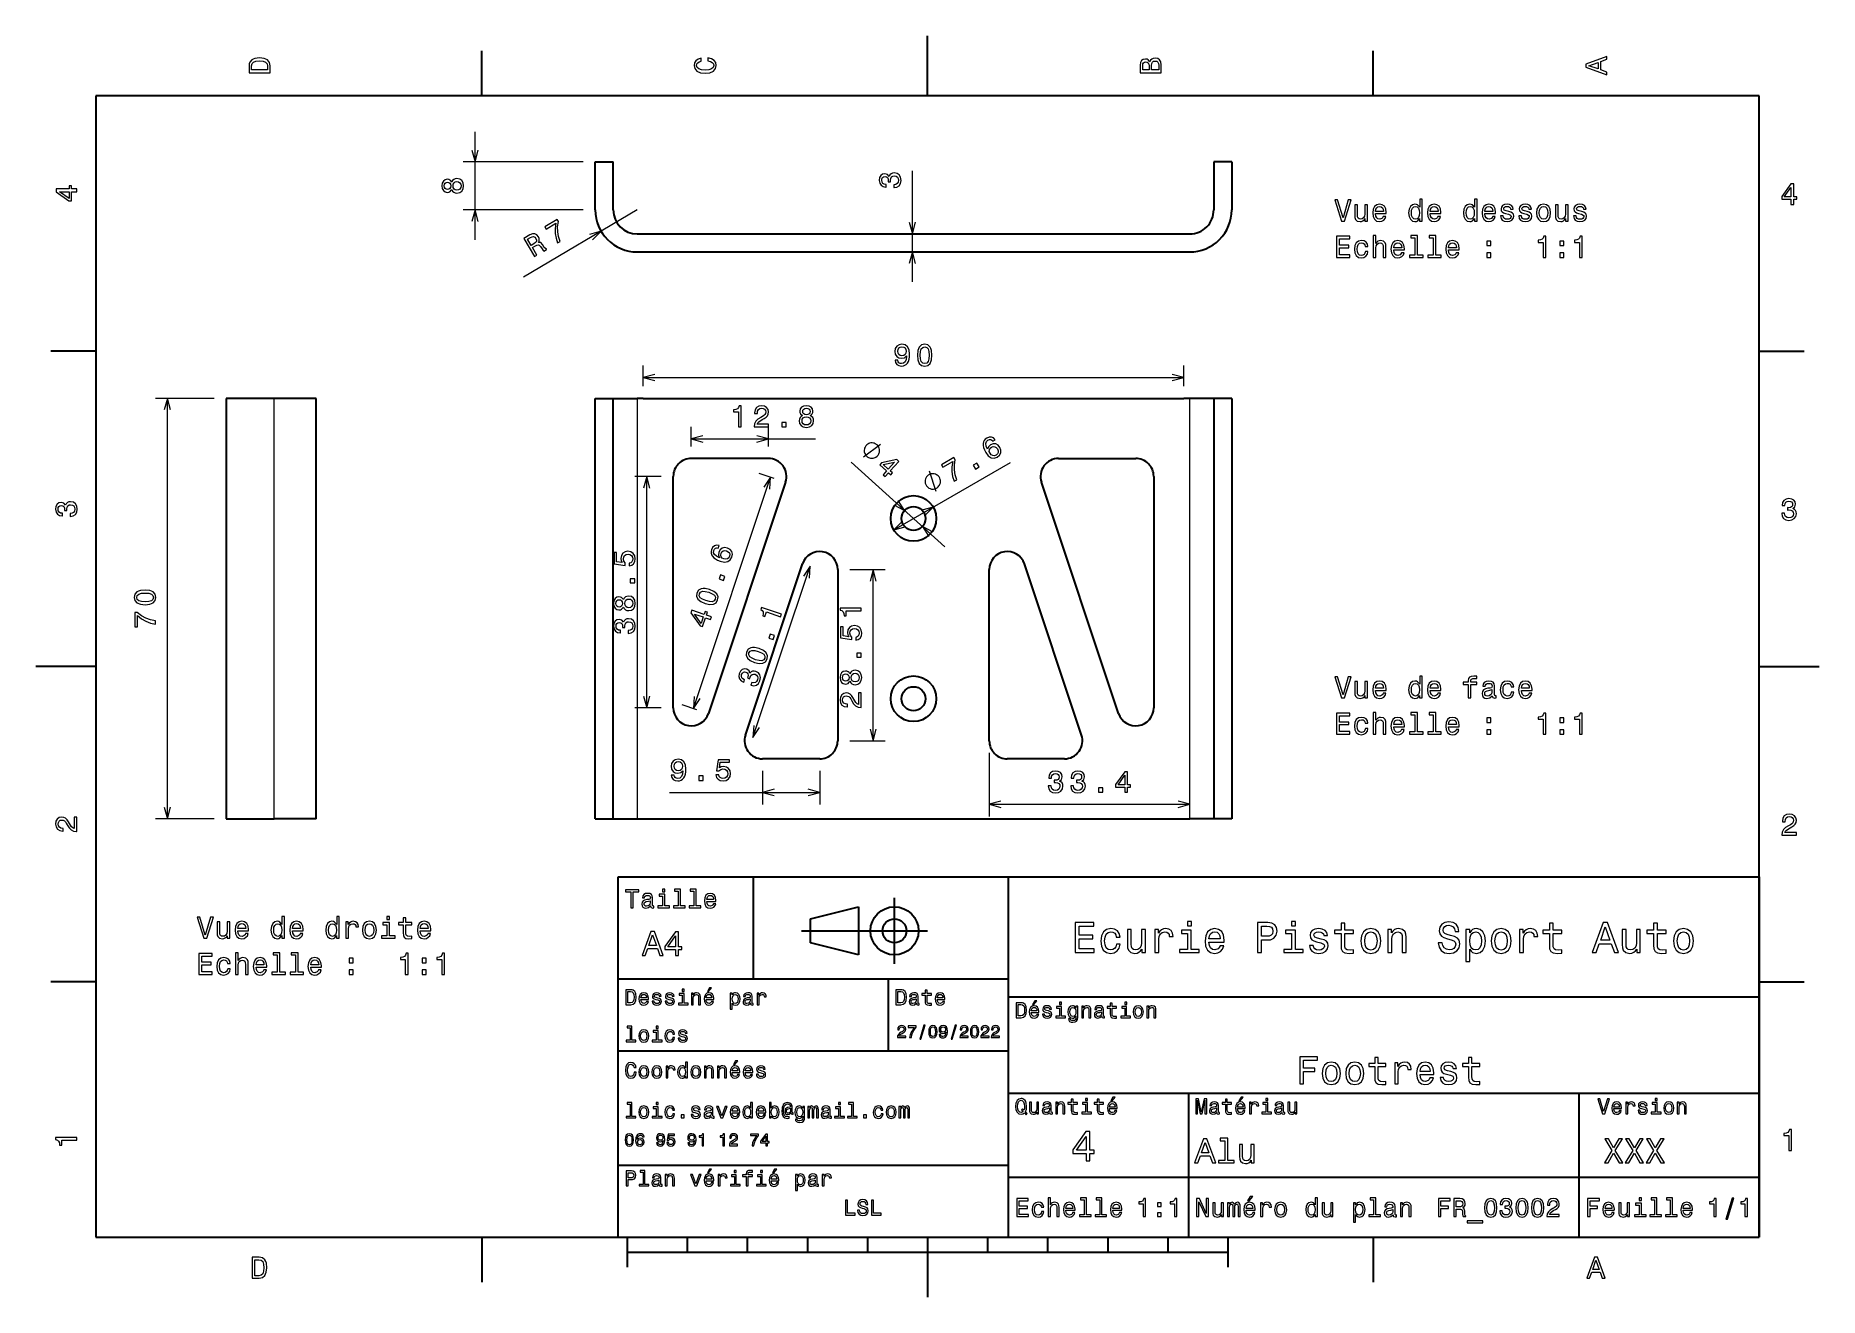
# Model space of a CAD drawing. Extents: x 0 to 297, y 0 to 210.
import ezdxf

# ---------------------------------------------------------------- set-up
doc = ezdxf.new("R2010")
doc.units = 0

msp = doc.modelspace()

# ---------------------------------------------------------------- linework, layer by layer
at = {"color": 7, "lineweight": 35, "ltscale": 0.25}
for p, q in [((148.5, 200), (148.5, 210)), ((10, 105), (0, 105)), ((287, 105), (297, 105)), ((192, 10), (192, 20)), ((148.5, 10), (148.5, 0))]:
    msp.add_line(p, q, dxfattribs=at)
at = {"color": 7, "lineweight": 35, "ltscale": 0.1875}
for p, q in [((74.300003, 200), (74.300003, 207.5)), ((222.699997, 200), (222.699997, 207.5)), ((10, 157.5), (2.5, 157.5)), ((287, 157.5), (294.5, 157.5)), ((10, 52.5), (2.5, 52.5)), ((287, 52.5), (294.5, 52.5)), ((74.300003, 10), (74.300003, 2.5)), ((222.699997, 10), (222.699997, 2.5))]:
    msp.add_line(p, q, dxfattribs=at)
at = {"color": 7, "lineweight": 35}
for p, q in [((287, 200), (10, 200)), ((10, 200), (10, 10)), ((287, 10), (287, 200)), ((100.168152, 177.00708), (192.168152, 177.00708)), ((100.168152, 174.00708), (192.168152, 174.00708)), ((31.728153, 149.636536), (31.728153, 79.636543)), ((46.728153, 79.636543), (46.728153, 149.636536)), ((93.168152, 79.636543), (93.168152, 149.636536)), ((96.168152, 79.636543), (96.168152, 149.636536)), ((101.168152, 149.636536), (191.168152, 149.636536)), ((196.168152, 149.636536), (196.168152, 79.636543)), ((199.168152, 149.636536), (199.168152, 79.636543)), ((106.168152, 98.123375), (106.168152, 136.636536)), ((186.168152, 136.636536), (186.168152, 98.123375)), ((124.851929, 135.687866), (112.014206, 97.17469)), ((180.322098, 97.17469), (167.484375, 135.687866)), ((118.196365, 93.585228), (127.700752, 122.098396)), ((174.139938, 93.585228), (164.635559, 122.098396)), ((133.546799, 121.149712), (133.546799, 92.636543)), ((158.789505, 92.636543), (158.789505, 121.149712)), ((100.168152, 79.636543), (192.168152, 79.636543)), ((97, 10), (97, 70)), ((97, 70), (287, 70)), ((162, 10), (162, 70)), ((287, 70), (287, 10)), ((127.5, 61), (148.5, 61)), ((97, 53), (162, 53)), ((162, 50), (287, 50)), ((97, 41), (162, 41)), ((162, 34), (287, 34)), ((257, 10), (257, 34)), ((97, 22), (162, 22)), ((162, 20), (287, 20)), ((10, 10), (287, 10)), ((97, 10), (287, 10)), ((98.5, 7.5), (198.5, 7.5))]:
    msp.add_line(p, q, dxfattribs=at)
at = {"color": 7, "lineweight": 13, "ltscale": 0.45}
msp.add_line((73.159126, 176.00708), (73.159126, 194.00708), dxfattribs=at)
at = {"color": 7, "lineweight": 13}
for p, q in [((91.168152, 189.00708), (71.159126, 189.00708)), ((91.168152, 181.00708), (71.159126, 181.00708)), ((100.168152, 181.00708), (81.230049, 169.811188)), ((101.168152, 153.107162), (191.168152, 153.107162)), ((21.927856, 79.636543), (21.927856, 149.636536)), ((39.728153, 79.636543), (39.728153, 149.636536)), ((100.168152, 149.636536), (100.168152, 79.636543)), ((192.168152, 79.636543), (192.168152, 149.636536)), ((109.168152, 142.884521), (129.847198, 142.884521)), ((101.746933, 98.123375), (101.746933, 136.636536)), ((135.782791, 139.019348), (151.362259, 124.943855)), ((142.874115, 127.741982), (162.332291, 138.933365)), ((109.531845, 98.002144), (122.369568, 136.51532)), ((119.442139, 93.169968), (128.946518, 121.683136)), ((139.457825, 92.636543), (139.457825, 121.149712)), ((105.53434, 84.051735), (130.546799, 84.051735)), ((158.789505, 82.059807), (192.168152, 82.059807))]:
    msp.add_line(p, q, dxfattribs=at)
at = {"color": 7, "lineweight": 35, "ltscale": 0.2}
for p, q in [((93.168152, 181.00708), (93.168152, 189.00708)), ((96.168152, 181.00708), (96.168152, 189.00708)), ((196.168152, 189.00708), (196.168152, 181.00708)), ((199.168152, 189.00708), (199.168152, 181.00708)), ((39.728153, 149.636536), (31.728153, 149.636536)), ((31.728153, 79.636543), (39.728153, 79.636543)), ((137, 65), (137, 57))]:
    msp.add_line(p, q, dxfattribs=at)
at = {"color": 7, "lineweight": 35, "ltscale": 0.075}
for p, q in [((93.168152, 189.00708), (96.168152, 189.00708)), ((199.168152, 189.00708), (196.168152, 189.00708)), ((93.168152, 149.636536), (96.168152, 149.636536)), ((199.168152, 149.636536), (196.168152, 149.636536)), ((93.168152, 79.636543), (96.168152, 79.636543)), ((199.168152, 79.636543), (196.168152, 79.636543))]:
    msp.add_line(p, q, dxfattribs=at)
at = {"color": 7, "lineweight": 13, "ltscale": 0.462412}
msp.add_line((145.987946, 169.00708), (145.987946, 187.503571), dxfattribs=at)
at = {"color": 7, "lineweight": 13, "ltscale": 0.086766}
for p, q in [((101.168152, 151.636536), (101.168152, 155.107162)), ((191.168152, 151.636536), (191.168152, 155.107162))]:
    msp.add_line(p, q, dxfattribs=at)
at = {"color": 7, "lineweight": 13, "ltscale": 0.245007}
for p, q in [((29.728153, 149.636536), (19.927856, 149.636536)), ((29.728153, 79.636543), (19.927856, 79.636543))]:
    msp.add_line(p, q, dxfattribs=at)
at = {"color": 7, "lineweight": 35, "ltscale": 0.175}
for p, q in [((46.728153, 149.636536), (39.728153, 149.636536)), ((46.728153, 79.636543), (39.728153, 79.636543))]:
    msp.add_line(p, q, dxfattribs=at)
at = {"color": 7, "lineweight": 35, "ltscale": 0.1}
for p, q in [((96.168152, 149.636536), (100.168152, 149.636536)), ((196.168152, 149.636536), (192.168152, 149.636536)), ((96.168152, 79.636543), (100.168152, 79.636543)), ((196.168152, 79.636543), (192.168152, 79.636543)), ((129, 59), (129, 63))]:
    msp.add_line(p, q, dxfattribs=at)
at = {"color": 7, "lineweight": 35, "ltscale": 0.025}
for p, q in [((101.168152, 149.636536), (100.168152, 149.636536)), ((192.168152, 149.636536), (191.168152, 149.636536))]:
    msp.add_line(p, q, dxfattribs=at)
at = {"color": 7, "lineweight": 13, "ltscale": 0.0812}
for p, q in [((109.168152, 141.636536), (109.168152, 144.884521)), ((122.005875, 141.636536), (122.005875, 144.884521))]:
    msp.add_line(p, q, dxfattribs=at)
at = {"color": 7, "lineweight": 35, "ltscale": 0.320943}
for p, q in [((122.005875, 139.636536), (109.168152, 139.636536)), ((170.330429, 139.636536), (183.168152, 139.636536))]:
    msp.add_line(p, q, dxfattribs=at)
at = {"color": 7, "lineweight": 13, "ltscale": 0.11053}
for p, q in [((104.168152, 136.636536), (99.746933, 136.636536)), ((104.168152, 98.123375), (99.746933, 98.123375))]:
    msp.add_line(p, q, dxfattribs=at)
at = {"color": 7, "lineweight": 13, "ltscale": 0.065416}
for p, q in [((122.954559, 136.320313), (120.472206, 137.147766)), ((110.116837, 97.807144), (107.634476, 98.634598))]:
    msp.add_line(p, q, dxfattribs=at)
at = {"color": 7, "lineweight": 13, "ltscale": 0.147776}
for p, q in [((135.546799, 121.149712), (141.457825, 121.149712)), ((135.546799, 92.636543), (141.457825, 92.636543))]:
    msp.add_line(p, q, dxfattribs=at)
at = {"color": 7, "lineweight": 35, "ltscale": 0.23761}
for p, q in [((130.546799, 89.636543), (121.042412, 89.636543)), ((171.2939, 89.636543), (161.789505, 89.636543))]:
    msp.add_line(p, q, dxfattribs=at)
at = {"color": 7, "lineweight": 13, "ltscale": 0.264418}
msp.add_line((158.789505, 90.636543), (158.789505, 80.059807), dxfattribs=at)
at = {"color": 7, "lineweight": 13, "ltscale": 0.13962}
for p, q in [((121.042412, 87.636543), (121.042412, 82.051735)), ((130.546799, 87.636543), (130.546799, 82.051735))]:
    msp.add_line(p, q, dxfattribs=at)
at = {"color": 7, "lineweight": 35, "ltscale": 0.425}
msp.add_line((119.5, 53), (119.5, 70), dxfattribs=at)
at = {"color": 7, "lineweight": 35, "ltscale": 0.275}
msp.add_line((143, 55.5), (143, 66.5), dxfattribs=at)
at = {"color": 7, "lineweight": 35, "ltscale": 0.206155}
for p, q in [((129, 63), (137, 65)), ((137, 57), (129, 59))]:
    msp.add_line(p, q, dxfattribs=at)
at = {"color": 7, "lineweight": 35, "ltscale": 0.3}
msp.add_line((142, 41), (142, 53), dxfattribs=at)
at = {"color": 7, "lineweight": 35, "ltscale": 0.35}
msp.add_line((192, 20), (192, 34), dxfattribs=at)
at = {"color": 7, "lineweight": 35, "ltscale": 0.125}
for p, q in [((98.5, 10), (98.5, 5)), ((198.5, 10), (198.5, 5))]:
    msp.add_line(p, q, dxfattribs=at)
at = {"color": 7, "lineweight": 35, "ltscale": 0.0625}
for p, q in [((108.5, 10), (108.5, 7.5)), ((118.5, 10), (118.5, 7.5)), ((128.5, 10), (128.5, 7.5)), ((138.5, 10), (138.5, 7.5)), ((158.5, 10), (158.5, 7.5)), ((168.5, 10), (168.5, 7.5)), ((178.5, 10), (178.5, 7.5)), ((188.5, 10), (188.5, 7.5))]:
    msp.add_line(p, q, dxfattribs=at)
at = {"color": 7, "lineweight": 13}
for points in [[(35.533215, 204.994965), (35.533215, 203.829971), (39.033215, 203.829971), (39.033215, 204.994965), (38.922264, 205.544678), (38.584366, 205.953171), (38.034657, 206.205338), (37.283215, 206.296112), (36.516644, 206.215424), (36.21405, 206.114563), (35.971977, 205.973343), (35.644165, 205.56485), (35.563473, 205.297562)], [(35.951801, 204.959656), (36.027451, 205.342941), (36.259438, 205.605194), (36.672985, 205.761536), (37.283215, 205.811966), (37.873272, 205.756485), (38.286816, 205.600143), (38.533936, 205.332855), (38.614628, 204.959656), (38.614628, 204.298996), (35.951801, 204.298996)], [(111.93206, 205.817017), (112.35569, 205.716141), (112.658287, 205.549713), (112.844887, 205.317734), (112.905403, 205.045395), (112.814629, 204.71759), (112.54229, 204.460388), (112.098488, 204.28891), (111.483215, 204.233429), (110.872986, 204.28891), (110.424141, 204.455338), (110.151802, 204.71254), (110.055984, 205.045395), (110.106415, 205.287476), (110.247627, 205.494247), (110.474571, 205.655624), (110.787247, 205.766571), (110.787247, 206.245682), (110.308144, 206.094391), (109.94503, 205.832138), (109.718086, 205.474075), (109.637398, 205.045395), (109.763474, 204.510818), (110.116501, 204.10231), (110.696472, 203.840057), (111.483215, 203.749283), (112.269958, 203.840057), (112.84993, 204.10231), (113.208, 204.510818), (113.329041, 205.045395), (113.233215, 205.51442), (112.965927, 205.892654), (112.527161, 206.159943), (111.93206, 206.301163)], [(185.542007, 205.630417), (185.249496, 205.983429), (185.052811, 206.074219), (184.81073, 206.104477), (184.432495, 206.03891), (184.160156, 205.842224), (183.993729, 205.524506), (183.933212, 205.080704), (183.933212, 203.835022), (187.433212, 203.835022), (187.433212, 205.151306), (187.36261, 205.620331), (187.155838, 205.968307), (186.828018, 206.185165), (186.384216, 206.260818), (186.08667, 206.215424), (185.839554, 206.094391), (185.65799, 205.897705)], [(185.385666, 204.984879), (185.385666, 204.298996), (184.351807, 204.298996), (184.351807, 205.025223), (184.382065, 205.297562), (184.472839, 205.489197), (184.629181, 205.605194), (184.86116, 205.645538), (185.093155, 205.600143), (185.254532, 205.479111), (185.355408, 205.272339)], [(187.014618, 205.095825), (187.014618, 204.298996), (185.809296, 204.298996), (185.809296, 205.050446), (185.844589, 205.368164), (185.9505, 205.595108), (186.132065, 205.731277), (186.394302, 205.776657), (186.671692, 205.731277), (186.863327, 205.605194), (186.979324, 205.393372)], [(261.633209, 203.466858), (261.633209, 203.930847), (260.604401, 204.298996), (260.604401, 205.695969), (261.633209, 206.064133), (261.633209, 206.538193), (258.128174, 205.257217), (258.128174, 204.742798)], [(260.17572, 204.460388), (258.632477, 205), (260.17572, 205.539627)], [(142.888519, 184.714661), (142.923828, 184.714661), (143.407974, 184.795349), (143.771088, 185.032394), (144.003082, 185.405594), (144.088806, 185.899826), (144.003082, 186.424316), (143.781174, 186.817688), (143.428146, 187.069855), (142.974258, 187.160629), (142.676712, 187.120285), (142.434631, 187.009338), (142.248032, 186.827774), (142.111862, 186.585709), (141.839523, 186.913513), (141.405807, 187.02951), (141.012436, 186.953857), (140.71489, 186.737), (140.52829, 186.383972), (140.462723, 185.899826), (140.543427, 185.445938), (140.76532, 185.097946), (141.118347, 184.871002), (141.587372, 184.795349), (141.622665, 184.795349), (141.622665, 185.244202), (141.299911, 185.284546), (141.067917, 185.41568), (140.926712, 185.627487), (140.876282, 185.925034), (140.916626, 186.187286), (141.022522, 186.378937), (141.194, 186.494919), (141.42598, 186.540314), (141.673111, 186.494919), (141.839523, 186.373886), (141.940399, 186.162079), (141.970657, 185.874603), (141.965607, 185.677917), (142.364029, 185.677917), (142.353943, 185.925034), (142.399323, 186.242767), (142.52037, 186.479797), (142.717056, 186.621002), (142.974258, 186.671432), (143.266769, 186.615967), (143.483627, 186.469711), (143.619797, 186.237717), (143.665176, 185.930084), (143.614746, 185.612366), (143.463455, 185.380371), (143.221375, 185.234116), (142.888519, 185.178635)], [(6.833213, 184.02739), (6.833213, 184.481277), (5.965778, 184.481277), (5.965778, 184.98056), (5.56232, 184.98056), (5.56232, 184.481277), (3.408862, 184.481277), (3.408862, 184.022339), (5.521974, 182.489197), (5.965778, 182.489197), (5.965778, 184.02739)], [(69.272957, 184.381714), (69.414169, 184.124512), (69.610855, 183.947998), (69.857971, 183.837051), (70.155525, 183.801743), (70.60437, 183.882446), (70.952354, 184.114426), (71.174255, 184.492676), (71.259995, 185.00708), (71.174255, 185.516449), (70.952354, 185.894684), (70.60437, 186.126678), (70.155525, 186.212418), (69.857971, 186.172058), (69.610855, 186.066162), (69.414169, 185.884598), (69.272957, 185.632446), (69.151924, 185.834167), (68.985497, 185.975372), (68.783768, 186.061111), (68.536652, 186.09137), (68.178581, 186.010681), (67.891113, 185.798874), (67.704514, 185.455933), (67.633911, 185.00708), (67.704514, 184.553192), (67.891113, 184.210251), (68.178581, 183.993393), (68.536652, 183.91774), (68.783768, 183.942963), (68.985497, 184.028687)], [(68.576996, 184.396851), (68.355095, 184.437195), (68.183624, 184.558228), (68.077713, 184.749878), (68.037369, 185.00708), (68.077713, 185.259247), (68.183624, 185.450882), (68.355095, 185.57193), (68.576996, 185.61731), (68.80394, 185.57193), (68.980453, 185.450882), (69.096443, 185.259247), (69.131752, 185.00708), (69.0914, 184.749878), (68.980453, 184.558228), (68.80394, 184.437195)], [(70.145439, 184.285904), (69.878143, 184.331284), (69.676414, 184.477539), (69.545296, 184.704483), (69.499901, 185.00708), (69.545296, 185.304626), (69.676414, 185.53157), (69.878143, 185.677826), (70.145439, 185.728256), (70.432899, 185.677826), (70.649757, 185.53157), (70.79097, 185.304626), (70.836357, 185.00708), (70.79097, 184.704483), (70.649757, 184.477539), (70.432899, 184.331284)], [(292.277374, 181.916794), (292.731262, 181.916794), (292.731262, 182.784225), (293.23056, 182.784225), (293.23056, 183.187683), (292.731262, 183.187683), (292.731262, 185.341141), (292.272339, 185.341141), (290.739197, 183.228027), (290.739197, 182.784225), (292.277374, 182.784225)], [(291.162842, 183.187683), (292.277374, 184.756134), (292.277374, 183.187683)], [(5.56232, 182.912827), (3.993876, 184.02739), (5.56232, 184.02739)], [(218.56369, 182.655502), (217.686157, 179.674942), (216.783432, 182.655502), (216.304321, 182.655502), (217.434006, 179.150452), (217.938324, 179.150452), (219.042786, 182.655502)], [(221.766129, 181.858658), (221.322327, 181.858658), (221.322327, 180.295258), (221.271896, 179.932159), (221.125641, 179.669907), (220.898697, 179.508514), (220.601151, 179.458084), (220.36412, 179.498428), (220.212814, 179.619476), (220.12709, 179.826248), (220.106918, 180.118744), (220.106918, 181.858658), (219.663116, 181.858658), (219.663116, 180.0784), (219.678238, 179.720337), (219.774063, 179.422791), (220.066574, 179.150452), (220.535583, 179.054626), (220.78775, 179.089935), (221.004608, 179.18071), (221.191208, 179.337051), (221.342499, 179.563995), (221.342499, 179.150452), (221.766129, 179.150452)], [(223.102585, 180.375961), (224.877808, 180.375961), (224.882843, 180.582733), (224.802155, 181.162704), (224.580261, 181.59642), (224.227234, 181.858658), (223.758209, 181.954483), (223.299271, 181.853622), (222.946243, 181.571198), (222.719299, 181.112274), (222.638611, 180.50708), (222.714264, 179.886765), (222.941208, 179.432877), (223.289185, 179.150452), (223.743073, 179.054626), (224.136444, 179.120193), (224.459213, 179.291656), (224.696243, 179.563995), (224.832413, 179.927109), (224.393661, 179.927109), (224.302872, 179.725372), (224.171753, 179.574081), (223.798553, 179.453049), (223.511093, 179.508514), (223.294235, 179.685028), (223.153015, 179.972504), (223.102585, 180.360825)], [(223.102585, 180.749161), (223.158066, 181.097137), (223.294235, 181.35434), (223.501007, 181.510681), (223.773346, 181.566162), (224.040634, 181.510681), (224.247406, 181.35434), (224.373489, 181.097137), (224.418869, 180.749161)], [(230.450577, 179.569046), (230.450577, 179.150452), (230.894379, 179.150452), (230.894379, 182.771484), (230.455612, 182.771484), (230.455612, 181.445114), (230.117722, 181.8284), (229.91095, 181.919189), (229.67392, 181.954483), (229.245239, 181.853622), (228.912384, 181.571198), (228.695526, 181.11731), (228.619888, 180.50708), (228.695526, 179.896851), (228.912384, 179.437912), (229.245239, 179.150452), (229.67392, 179.054626), (229.91095, 179.089935), (230.122757, 179.18071)], [(229.749557, 181.556076), (230.042068, 181.485474), (230.263977, 181.288788), (230.395096, 180.960968), (230.445526, 180.50708), (230.395096, 180.048141), (230.263977, 179.720337), (230.042068, 179.5186), (229.749557, 179.453049), (229.472183, 179.5186), (229.260376, 179.720337), (229.119156, 180.053192), (229.073776, 180.50708), (229.119156, 180.955933), (229.260376, 181.283737), (229.472183, 181.485474)], [(232.210663, 180.375961), (233.98587, 180.375961), (233.990921, 180.582733), (233.910233, 181.162704), (233.688324, 181.59642), (233.335297, 181.858658), (232.866272, 181.954483), (232.407349, 181.853622), (232.054321, 181.571198), (231.827377, 181.112274), (231.746689, 180.50708), (231.822327, 179.886765), (232.049271, 179.432877), (232.397263, 179.150452), (232.851151, 179.054626), (233.244522, 179.120193), (233.567291, 179.291656), (233.804321, 179.563995), (233.940491, 179.927109), (233.501724, 179.927109), (233.41095, 179.725372), (233.279816, 179.574081), (232.906631, 179.453049), (232.619156, 179.508514), (232.402298, 179.685028), (232.261093, 179.972504), (232.210663, 180.360825)], [(232.210663, 180.749161), (232.266129, 181.097137), (232.402298, 181.35434), (232.60907, 181.510681), (232.881409, 181.566162), (233.148697, 181.510681), (233.355469, 181.35434), (233.481552, 181.097137), (233.526947, 180.749161)], [(239.55864, 179.569046), (239.55864, 179.150452), (240.002441, 179.150452), (240.002441, 182.771484), (239.56369, 182.771484), (239.56369, 181.445114), (239.225784, 181.8284), (239.019012, 181.919189), (238.781982, 181.954483), (238.353317, 181.853622), (238.020462, 181.571198), (237.803604, 181.11731), (237.727951, 180.50708), (237.803604, 179.896851), (238.020462, 179.437912), (238.353317, 179.150452), (238.781982, 179.054626), (239.019012, 179.089935), (239.230835, 179.18071)], [(238.857635, 181.556076), (239.150146, 181.485474), (239.37204, 181.288788), (239.503174, 180.960968), (239.553604, 180.50708), (239.503174, 180.048141), (239.37204, 179.720337), (239.150146, 179.5186), (238.857635, 179.453049), (238.580261, 179.5186), (238.368439, 179.720337), (238.227234, 180.053192), (238.181839, 180.50708), (238.227234, 180.955933), (238.368439, 181.283737), (238.580261, 181.485474)], [(241.318726, 180.375961), (243.093948, 180.375961), (243.098984, 180.582733), (243.018295, 181.162704), (242.796387, 181.59642), (242.443375, 181.858658), (241.97435, 181.954483), (241.515411, 181.853622), (241.162384, 181.571198), (240.93544, 181.112274), (240.854752, 180.50708), (240.930405, 179.886765), (241.157349, 179.432877), (241.505325, 179.150452), (241.959213, 179.054626), (242.352585, 179.120193), (242.675354, 179.291656), (242.912384, 179.563995), (243.048553, 179.927109), (242.609802, 179.927109), (242.519012, 179.725372), (242.387894, 179.574081), (242.014694, 179.453049), (241.727234, 179.508514), (241.510376, 179.685028), (241.369156, 179.972504), (241.318726, 180.360825)], [(241.318726, 180.749161), (241.374207, 181.097137), (241.510376, 181.35434), (241.717148, 181.510681), (241.989471, 181.566162), (242.256775, 181.510681), (242.463547, 181.35434), (242.58963, 181.097137), (242.63501, 180.749161)], [(245.292786, 180.728989), (244.86412, 180.829849), (244.546387, 180.945847), (244.440491, 181.182877), (244.470749, 181.349304), (244.57666, 181.470337), (244.748123, 181.54599), (244.995239, 181.576248), (245.232269, 181.54599), (245.418869, 181.4552), (245.539917, 181.319046), (245.590347, 181.137482), (246.024063, 181.137482), (246.024063, 181.147568), (245.94841, 181.475372), (245.741638, 181.73259), (245.418869, 181.893967), (244.995239, 181.954483), (244.566559, 181.893967), (244.253891, 181.727539), (244.057205, 181.480423), (243.996674, 181.16774), (244.042068, 180.865143), (244.183289, 180.653336), (244.415268, 180.502029), (244.753174, 180.396133), (245.247406, 180.275085), (245.549988, 180.149017), (245.630692, 180.048141), (245.66095, 179.896851), (245.615555, 179.710251), (245.494522, 179.569046), (245.297836, 179.478256), (245.035583, 179.447998), (244.758209, 179.478256), (244.556488, 179.584167), (244.420319, 179.755646), (244.364838, 179.992676), (243.936157, 179.992676), (244.006775, 179.589218), (244.213547, 179.296707), (244.541351, 179.120193), (244.995239, 179.054626), (245.469299, 179.120193), (245.817291, 179.296707), (246.029099, 179.579132), (246.104752, 179.947281), (246.049271, 180.264999), (245.892929, 180.481857), (245.635727, 180.623077)], [(248.328812, 180.728989), (247.900146, 180.829849), (247.582413, 180.945847), (247.476501, 181.182877), (247.506775, 181.349304), (247.612671, 181.470337), (247.784149, 181.54599), (248.031265, 181.576248), (248.268295, 181.54599), (248.454895, 181.4552), (248.575928, 181.319046), (248.626373, 181.137482), (249.060089, 181.137482), (249.060089, 181.147568), (248.984436, 181.475372), (248.777664, 181.73259), (248.454895, 181.893967), (248.031265, 181.954483), (247.602585, 181.893967), (247.289917, 181.727539), (247.093231, 181.480423), (247.0327, 181.16774), (247.078094, 180.865143), (247.219299, 180.653336), (247.451294, 180.502029), (247.789185, 180.396133), (248.283417, 180.275085), (248.586014, 180.149017), (248.666718, 180.048141), (248.69696, 179.896851), (248.651581, 179.710251), (248.530548, 179.569046), (248.333862, 179.478256), (248.071609, 179.447998), (247.794235, 179.478256), (247.592499, 179.584167), (247.456329, 179.755646), (247.400864, 179.992676), (246.972183, 179.992676), (247.042786, 179.589218), (247.249557, 179.296707), (247.577377, 179.120193), (248.031265, 179.054626), (248.505325, 179.120193), (248.853302, 179.296707), (249.065125, 179.579132), (249.140778, 179.947281), (249.085297, 180.264999), (248.928955, 180.481857), (248.671753, 180.623077)], [(249.907349, 180.502029), (249.988037, 179.886765), (250.220032, 179.432877), (250.588181, 179.150452), (251.082413, 179.054626), (251.571609, 179.150452), (251.939758, 179.427826), (252.171753, 179.881714), (252.257492, 180.502029), (252.171753, 181.11731), (251.939758, 181.576248), (251.571609, 181.853622), (251.082413, 181.954483), (250.588181, 181.853622), (250.220032, 181.571198), (249.988037, 181.11731)], [(250.361237, 180.50708), (250.406616, 180.960968), (250.547836, 181.288788), (250.77478, 181.490509), (251.082413, 181.561111), (251.38501, 181.490509), (251.611954, 181.293823), (251.753174, 180.960968), (251.803589, 180.50708), (251.753174, 180.048141), (251.611954, 179.715286), (251.38501, 179.513565), (251.082413, 179.447998), (250.77478, 179.513565), (250.547836, 179.715286), (250.406616, 180.048141)], [(255.162384, 181.858658), (254.718582, 181.858658), (254.718582, 180.295258), (254.668152, 179.932159), (254.521896, 179.669907), (254.294952, 179.508514), (253.997406, 179.458084), (253.760376, 179.498428), (253.60907, 179.619476), (253.523331, 179.826248), (253.503159, 180.118744), (253.503159, 181.858658), (253.059357, 181.858658), (253.059357, 180.0784), (253.074493, 179.720337), (253.170319, 179.422791), (253.462814, 179.150452), (253.931839, 179.054626), (254.18399, 179.089935), (254.400864, 179.18071), (254.587463, 179.337051), (254.738754, 179.563995), (254.738754, 179.150452), (255.162384, 179.150452)], [(257.43689, 180.728989), (257.008209, 180.829849), (256.690491, 180.945847), (256.584564, 181.182877), (256.614838, 181.349304), (256.720734, 181.470337), (256.892212, 181.54599), (257.139343, 181.576248), (257.376373, 181.54599), (257.562958, 181.4552), (257.68399, 181.319046), (257.734436, 181.137482), (258.168152, 181.137482), (258.168152, 181.147568), (258.092499, 181.475372), (257.885742, 181.73259), (257.562958, 181.893967), (257.139343, 181.954483), (256.710663, 181.893967), (256.39798, 181.727539), (256.201294, 181.480423), (256.140778, 181.16774), (256.186157, 180.865143), (256.327362, 180.653336), (256.559357, 180.502029), (256.897247, 180.396133), (257.391479, 180.275085), (257.694092, 180.149017), (257.77478, 180.048141), (257.805023, 179.896851), (257.759644, 179.710251), (257.638611, 179.569046), (257.441925, 179.478256), (257.179688, 179.447998), (256.902283, 179.478256), (256.700562, 179.584167), (256.564392, 179.755646), (256.508911, 179.992676), (256.080261, 179.992676), (256.150848, 179.589218), (256.357635, 179.296707), (256.685425, 179.120193), (257.139343, 179.054626), (257.613403, 179.120193), (257.961365, 179.296707), (258.173187, 179.579132), (258.24884, 179.947281), (258.193359, 180.264999), (258.037018, 180.481857), (257.779816, 180.623077)], [(86.910286, 175.492599), (87.348755, 175.751816), (87.068542, 176.552841), (86.925095, 177.370255), (86.914078, 178.201523), (87.034683, 179.057877), (86.821663, 179.418213), (84.755188, 178.196548), (84.988739, 177.801483), (86.638443, 178.776764), (86.507385, 177.908371), (86.508926, 177.083221), (86.642113, 176.283157)], [(83.071304, 173.223068), (83.475052, 173.461746), (82.723061, 174.733765), (83.135483, 174.977585), (83.447083, 175.144211), (83.674026, 175.196365), (83.862915, 175.114685), (84.057755, 174.884216), (84.310448, 174.506332), (84.487915, 174.265594), (84.629845, 174.14444), (85.085686, 174.413925), (85.036919, 174.496414), (84.865204, 174.558945), (84.697021, 174.76416), (84.379181, 175.232422), (84.092354, 175.549118), (83.925774, 175.602966), (83.720718, 175.593063), (83.830215, 175.804245), (83.861938, 176.028061), (83.827156, 176.265274), (83.717178, 176.510757), (83.440811, 176.839508), (83.105469, 177.010345), (82.72142, 177.00592), (82.297333, 176.831375), (81.290146, 176.235947)], [(82.402611, 176.39563), (82.682831, 176.526138), (82.918274, 176.554016), (83.12532, 176.471375), (83.305542, 176.255692), (83.410995, 175.978241), (83.383606, 175.756989), (83.230103, 175.560791), (82.969429, 175.377396), (82.504906, 175.102768), (81.912041, 176.105621)], [(216.62709, 173.103622), (218.8461, 173.103622), (218.8461, 173.527252), (217.091064, 173.527252), (217.091064, 174.712418), (218.654465, 174.712418), (218.654465, 175.130997), (217.091064, 175.130997), (217.091064, 176.179993), (218.805756, 176.179993), (218.805756, 176.603622), (216.62709, 176.603622)], [(221.403015, 174.914139), (221.841782, 174.914139), (221.751007, 175.317596), (221.534149, 175.63533), (221.196243, 175.832016), (220.757492, 175.907654), (220.273346, 175.806793), (219.905182, 175.524368), (219.673203, 175.065445), (219.592499, 174.450165), (219.668152, 173.839935), (219.895096, 173.386047), (220.253174, 173.103622), (220.742355, 173.007797), (221.176071, 173.08345), (221.513977, 173.295258), (221.745956, 173.628113), (221.846832, 174.071915), (221.423203, 174.071915), (221.347549, 173.789505), (221.206329, 173.577682), (221.004608, 173.446564), (220.757492, 173.406219), (220.44986, 173.471771), (220.227951, 173.673508), (220.091782, 174.001312), (220.046387, 174.465302), (220.091782, 174.919189), (220.232986, 175.246994), (220.459946, 175.44873), (220.757492, 175.519333), (221.01973, 175.473938), (221.216431, 175.357941), (221.347549, 175.166306)], [(222.714264, 173.103622), (223.158066, 173.103622), (223.158066, 174.667023), (223.203461, 175.025085), (223.349701, 175.287338), (223.57666, 175.44873), (223.879242, 175.509247), (224.121323, 175.458817), (224.272614, 175.322647), (224.348267, 175.095703), (224.373489, 174.793106), (224.373489, 173.103622), (224.817291, 173.103622), (224.817291, 174.883881), (224.797119, 175.241943), (224.706329, 175.539505), (224.408783, 175.811829), (223.944809, 175.907654), (223.692642, 175.87236), (223.475784, 175.776535), (223.294235, 175.625229), (223.158066, 175.418457), (223.158066, 176.724655), (222.714264, 176.724655)], [(226.138611, 174.329132), (227.913834, 174.329132), (227.918869, 174.535904), (227.838181, 175.115875), (227.616272, 175.549591), (227.26326, 175.811829), (226.794235, 175.907654), (226.335297, 175.806793), (225.982269, 175.524368), (225.755325, 175.065445), (225.674637, 174.460251), (225.75029, 173.839935), (225.977234, 173.386047), (226.325211, 173.103622), (226.779099, 173.007797), (227.17247, 173.073364), (227.495239, 173.244827), (227.732269, 173.517166), (227.868439, 173.88028), (227.429688, 173.88028), (227.338898, 173.678543), (227.207779, 173.527252), (226.834579, 173.406219), (226.547119, 173.461685), (226.330261, 173.638199), (226.189041, 173.925674), (226.138611, 174.313995)], [(226.138611, 174.702332), (226.194092, 175.050308), (226.330261, 175.30751), (226.537033, 175.463852), (226.809357, 175.519333), (227.07666, 175.463852), (227.283432, 175.30751), (227.4095, 175.050308), (227.454895, 174.702332)], [(229.668869, 176.351456), (229.668869, 173.476822), (228.756042, 173.476822), (228.756042, 173.103622), (231.020462, 173.103622), (231.020462, 173.476822), (230.112671, 173.476822), (230.112671, 176.724655), (228.9729, 176.724655), (228.9729, 176.351456)], [(232.704895, 176.351456), (232.704895, 173.476822), (231.792068, 173.476822), (231.792068, 173.103622), (234.056488, 173.103622), (234.056488, 173.476822), (233.148697, 173.476822), (233.148697, 176.724655), (232.008926, 176.724655), (232.008926, 176.351456)], [(235.246689, 174.329132), (237.021896, 174.329132), (237.026947, 174.535904), (236.946259, 175.115875), (236.72435, 175.549591), (236.371323, 175.811829), (235.902298, 175.907654), (235.443375, 175.806793), (235.090347, 175.524368), (234.863403, 175.065445), (234.7827, 174.460251), (234.858353, 173.839935), (235.085297, 173.386047), (235.433289, 173.103622), (235.887177, 173.007797), (236.280548, 173.073364), (236.603317, 173.244827), (236.840347, 173.517166), (236.976501, 173.88028), (236.53775, 173.88028), (236.446976, 173.678543), (236.315842, 173.527252), (235.942642, 173.406219), (235.655182, 173.461685), (235.438324, 173.638199), (235.297119, 173.925674), (235.246689, 174.313995)], [(235.246689, 174.702332), (235.302155, 175.050308), (235.438324, 175.30751), (235.645096, 175.463852), (235.917435, 175.519333), (236.184723, 175.463852), (236.391495, 175.30751), (236.517578, 175.050308), (236.562958, 174.702332)], [(241.626373, 175.060394), (242.322327, 175.060394), (242.322327, 175.811829), (241.626373, 175.811829)], [(250.991638, 173.103622), (251.450562, 173.103622), (251.450562, 176.628845), (251.107635, 176.628845), (251.016846, 176.321198), (250.835297, 176.114426), (250.557922, 175.993393), (250.174637, 175.953049), (250.174637, 175.594971), (250.991638, 175.594971)], [(253.770447, 175.060394), (254.466415, 175.060394), (254.466415, 175.811829), (253.770447, 175.811829)], [(257.06369, 173.103622), (257.522614, 173.103622), (257.522614, 176.628845), (257.179688, 176.628845), (257.088898, 176.321198), (256.907349, 176.114426), (256.629974, 175.993393), (256.246674, 175.953049), (256.246674, 175.594971), (257.06369, 175.594971)], [(241.626373, 173.103622), (242.322327, 173.103622), (242.322327, 173.855057), (241.626373, 173.855057)], [(253.770447, 173.103622), (254.466415, 173.103622), (254.466415, 173.855057), (253.770447, 173.855057)], [(143.089767, 155.974594), (143.165421, 155.576187), (143.382278, 155.268555), (143.72522, 155.076904), (144.179108, 155.006302), (144.476654, 155.041595), (144.743942, 155.132385), (144.970886, 155.288727), (145.162537, 155.51062), (145.313828, 155.787994), (145.424774, 156.130936), (145.490341, 156.524307), (145.515564, 156.978195), (145.429825, 157.689301), (145.182709, 158.20874), (144.789337, 158.521423), (144.24971, 158.632385), (143.755478, 158.541595), (143.382278, 158.29953), (143.140198, 157.926331), (143.059509, 157.457306), (143.140198, 156.97316), (143.377228, 156.604996), (143.730255, 156.373016), (144.179108, 156.297363), (144.653168, 156.393188), (145.01123, 156.685699), (144.930542, 156.125885), (144.769165, 155.727478), (144.522049, 155.490448), (144.184143, 155.414795), (143.921906, 155.450104), (143.730255, 155.56105), (143.604172, 155.737564), (143.553741, 155.974594)], [(143.548706, 157.462341), (143.599136, 157.775024), (143.740341, 158.022156), (143.96225, 158.178497), (144.24971, 158.233963), (144.547256, 158.178497), (144.7742, 158.022156), (144.915421, 157.780075), (144.970886, 157.467392), (144.915421, 157.149673), (144.7742, 156.912643), (144.542221, 156.766388), (144.234573, 156.715958), (143.957199, 156.766388), (143.740341, 156.912643), (143.599136, 157.144623)], [(146.82074, 156.816818), (146.896393, 156.025024), (147.133423, 155.46019), (147.511673, 155.117249), (148.036163, 155.006302), (148.555618, 155.117249), (148.933853, 155.46019), (149.165848, 156.025024), (149.246536, 156.816818), (149.165848, 157.603561), (149.070023, 157.916245), (148.933853, 158.173447), (148.555618, 158.516388), (148.036163, 158.632385), (147.511673, 158.516388), (147.133423, 158.168396), (146.896393, 157.603561)], [(147.304901, 156.816818), (147.345245, 157.427048), (147.471329, 157.865814), (147.698273, 158.123016), (148.036163, 158.213791), (148.369019, 158.123016), (148.595963, 157.865814), (148.722046, 157.427048), (148.76239, 156.816818), (148.722046, 156.201538), (148.595963, 155.762787), (148.369019, 155.505585), (148.036163, 155.419846), (147.698273, 155.505585), (147.471329, 155.762787), (147.345245, 156.201538)], [(117.03035, 144.884521), (117.489281, 144.884521), (117.489281, 148.409729), (117.146339, 148.409729), (117.055565, 148.102097), (116.874008, 147.895325), (116.596626, 147.774292), (116.213348, 147.733948), (116.213348, 147.375885), (117.03035, 147.375885)], [(119.626602, 144.884521), (122.032219, 144.884521), (122.032219, 145.318237), (120.13092, 145.318237), (120.236832, 145.555267), (120.418388, 145.751953), (120.978188, 146.110031), (121.275734, 146.261322), (121.608589, 146.47818), (121.845619, 146.730347), (121.981789, 147.027893), (122.032219, 147.365784), (121.946487, 147.789429), (121.709457, 148.122269), (121.346344, 148.334091), (120.877319, 148.409729), (120.393173, 148.324005), (120.025017, 148.086975), (119.787979, 147.708725), (119.707291, 147.209442), (119.707291, 147.13884), (120.166229, 147.13884), (120.166229, 147.179199), (120.211617, 147.522125), (120.347778, 147.774292), (120.564636, 147.935669), (120.852104, 147.99115), (121.144608, 147.94072), (121.361473, 147.814636), (121.502686, 147.61795), (121.553116, 147.370834), (121.517807, 147.13884), (121.421989, 146.942154), (121.260605, 146.770691), (121.038704, 146.619385), (120.74115, 146.458008), (120.246918, 146.145325), (119.898933, 145.812469), (119.692162, 145.409012), (119.626602, 144.899658)], [(124.245186, 144.884521), (124.941154, 144.884521), (124.941154, 145.635956), (124.245186, 145.635956)], [(127.703835, 146.770691), (127.446625, 146.629486), (127.270111, 146.4328), (127.159164, 146.185669), (127.123863, 145.888123), (127.204552, 145.43927), (127.436539, 145.091293), (127.814789, 144.869385), (128.329193, 144.783661), (128.838562, 144.869385), (129.216797, 145.091293), (129.448792, 145.43927), (129.534531, 145.888123), (129.494171, 146.185669), (129.388275, 146.4328), (129.206711, 146.629486), (128.954559, 146.770691), (129.156281, 146.891724), (129.297485, 147.058151), (129.383224, 147.259888), (129.413483, 147.507004), (129.332794, 147.865067), (129.120987, 148.152527), (128.778046, 148.339142), (128.329193, 148.409729), (127.875305, 148.339142), (127.532364, 148.152527), (127.315506, 147.865067), (127.239853, 147.507004), (127.265076, 147.259888), (127.350807, 147.058151)], [(127.608009, 145.898209), (127.653397, 146.165497), (127.799652, 146.367233), (128.026596, 146.498352), (128.329193, 146.543747), (128.62674, 146.498352), (128.853683, 146.367233), (128.999939, 146.165497), (129.050369, 145.898209), (128.999939, 145.610748), (128.853683, 145.39389), (128.62674, 145.252686), (128.329193, 145.207291), (128.026596, 145.252686), (127.799652, 145.39389), (127.653397, 145.610748)], [(127.718964, 147.46666), (127.759308, 147.688553), (127.880348, 147.860031), (128.071991, 147.965942), (128.329193, 148.006287), (128.58136, 147.965942), (128.772995, 147.860031), (128.894043, 147.688553), (128.939423, 147.46666), (128.894043, 147.239716), (128.772995, 147.063202), (128.58136, 146.947205), (128.329193, 146.911896), (128.071991, 146.95224), (127.880348, 147.063202), (127.759308, 147.239716)], [(159.793671, 142.730148), (159.506943, 143.036484), (159.163727, 143.188156), (158.770905, 143.183289), (158.3535, 143.01886), (158.113174, 142.839905), (157.937988, 142.628616), (157.819214, 142.379944), (157.763718, 142.092041), (157.770859, 141.776169), (157.84314, 141.427948), (157.980576, 141.047379), (158.186874, 140.648224), (158.613861, 140.067673), (159.087067, 139.740601), (159.588318, 139.668182), (160.113266, 139.847931), (160.492065, 140.170532), (160.697403, 140.562057), (160.721176, 141.006256), (160.559143, 141.459946), (160.245956, 141.83252), (159.861298, 142.03598), (159.435242, 142.058563), (159.0103, 141.907242), (158.645279, 141.580948), (158.47821, 141.153229), (158.267197, 141.671844), (158.208466, 142.097656), (158.304504, 142.426346), (158.561539, 142.667267), (158.800247, 142.758011), (159.019165, 142.761749), (159.216461, 142.6716), (159.391479, 142.498825)], [(140.201233, 140.081253), (140.279449, 140.167816), (140.392578, 140.380066), (140.466614, 140.549026), (140.501541, 140.674698), (140.532288, 140.882767), (140.51976, 141.129929), (140.468124, 141.333817), (140.420654, 141.455307), (140.32991, 141.615906), (140.195877, 141.815613), (140.109314, 141.893829), (140.022736, 141.972046), (139.810501, 142.085175), (139.641541, 142.15921), (139.515869, 142.194138), (139.3078, 142.224884), (139.060638, 142.212357), (138.85675, 142.160721), (138.735245, 142.113251), (138.574646, 142.022507), (138.374939, 141.888474), (138.296738, 141.80191), (138.218521, 141.715332), (138.105377, 141.503098), (138.031342, 141.334137), (137.996414, 141.208466), (137.965668, 141.000397), (137.97821, 140.753235), (138.029846, 140.549347), (138.077316, 140.427856), (138.16806, 140.267242), (138.302094, 140.067535), (138.388657, 139.989334), (138.47522, 139.911118), (138.687469, 139.797974), (138.85643, 139.723938), (138.982101, 139.689026), (139.19017, 139.658264), (139.437332, 139.670807), (139.64122, 139.722443), (139.762711, 139.769913), (139.923309, 139.860657), (140.123016, 139.99469)], [(152.934448, 135.835388), (153.375992, 136.08934), (153.105392, 136.893646), (152.971725, 137.712738), (152.970657, 138.544067), (153.101501, 139.398926), (152.892807, 139.76178), (150.811859, 138.564926), (151.04068, 138.167099), (152.70192, 139.122559), (152.560486, 138.255798), (152.552155, 137.430695), (152.675766, 136.629105)], [(160.137604, 141.21167), (160.24791, 140.9086), (160.246201, 140.628357), (160.129929, 140.375305), (159.910263, 140.190796), (159.627182, 140.086151), (159.352509, 140.108536), (159.105042, 140.245453), (158.907288, 140.498245), (158.795105, 140.794434), (158.799347, 141.070313), (158.925003, 141.317123), (159.168396, 141.521103), (159.432129, 141.608795), (159.693024, 141.590134), (159.933609, 141.455063)], [(141.10228, 136.908752), (141.439072, 136.604462), (142.020584, 137.248108), (142.391068, 136.913406), (142.66153, 137.212769), (142.291061, 137.547485), (143.734711, 139.145386), (143.394165, 139.453049), (140.839966, 138.912872), (140.542435, 138.583572), (141.683792, 137.552399)], [(141.127258, 138.598938), (143.005722, 139.015579), (141.954269, 137.851761)], [(150.486893, 136.446472), (150.428726, 136.547607), (150.261826, 136.720795), (150.124008, 136.843414), (150.015274, 136.915451), (149.826889, 137.008987), (149.587936, 137.073441), (149.378082, 137.087326), (149.247864, 137.079712), (149.067078, 137.04303), (148.835739, 136.977264), (148.734604, 136.919098), (148.633469, 136.860931), (148.460281, 136.694031), (148.337677, 136.556229), (148.265625, 136.447495), (148.172089, 136.259109), (148.107635, 136.020157), (148.09375, 135.810303), (148.101349, 135.680084), (148.138046, 135.499298), (148.203812, 135.267944), (148.261978, 135.166809), (148.320145, 135.065689), (148.487045, 134.892502), (148.624847, 134.769882), (148.733582, 134.697845), (148.921967, 134.604309), (149.160919, 134.539856), (149.370789, 134.52597), (149.500992, 134.533569), (149.681778, 134.570251), (149.913132, 134.636017), (150.014267, 134.694183), (150.115387, 134.75235), (150.288574, 134.91925), (150.411194, 135.057068), (150.483246, 135.165802), (150.576767, 135.354187), (150.64122, 135.59314), (150.655106, 135.802994), (150.647507, 135.933212), (150.610825, 136.113998), (150.545059, 136.345337)], [(156.47905, 137.874069), (157.082336, 138.221054), (156.707703, 138.872437), (156.104401, 138.525452)], [(5.73379, 129.979111), (5.769093, 129.979111), (6.253242, 130.059799), (6.616354, 130.296829), (6.848343, 130.670029), (6.934078, 131.164276), (6.848343, 131.688766), (6.626441, 132.082138), (6.273415, 132.334305), (5.819525, 132.425079), (5.521974, 132.384735), (5.279899, 132.273788), (5.0933, 132.092224), (4.957133, 131.850143), (4.684798, 132.177963), (4.251081, 132.293961), (3.857709, 132.218307), (3.560158, 132.00145), (3.373559, 131.648422), (3.307997, 131.164276), (3.388689, 130.710388), (3.610591, 130.362396), (3.963617, 130.135452), (4.432637, 130.059799), (4.46794, 130.059799), (4.46794, 130.508652), (4.145173, 130.548996), (3.913184, 130.680115), (3.771974, 130.891937), (3.721542, 131.189484), (3.761888, 131.451736), (3.867795, 131.643372), (4.039265, 131.759369), (4.271254, 131.804764), (4.518372, 131.759369), (4.684798, 131.638336), (4.785663, 131.426514), (4.815922, 131.139053), (4.810879, 130.942368), (5.209294, 130.942368), (5.199208, 131.189484), (5.244596, 131.507217), (5.365634, 131.744247), (5.56232, 131.885452), (5.819525, 131.935883), (6.112032, 131.880417), (6.328891, 131.734161), (6.465058, 131.502167), (6.510447, 131.194534), (6.460014, 130.876801), (6.308718, 130.644821), (6.066643, 130.498566), (5.73379, 130.443085)], [(290.729126, 130.51622), (290.729126, 130.480911), (290.809814, 129.996765), (291.046844, 129.633652), (291.420044, 129.401657), (291.914276, 129.315933), (292.438782, 129.401657), (292.832153, 129.623566), (293.08429, 129.976593), (293.175079, 130.430481), (293.134735, 130.728027), (293.023773, 130.970108), (292.842224, 131.156708), (292.600159, 131.292877), (292.927948, 131.565216), (293.043945, 131.998932), (292.968292, 132.392303), (292.751434, 132.68985), (292.398407, 132.87645), (291.914276, 132.942017), (291.460388, 132.861313), (291.112396, 132.63942), (290.885468, 132.286392), (290.809814, 131.817368), (290.809814, 131.782074), (291.258636, 131.782074), (291.299011, 132.104828), (291.430115, 132.336823), (291.641937, 132.478027), (291.939484, 132.528473), (292.201721, 132.488113), (292.393372, 132.382217), (292.509369, 132.210739), (292.554749, 131.97876), (292.509369, 131.731628), (292.388336, 131.565216), (292.176514, 131.46434), (291.889069, 131.434082), (291.692383, 131.439133), (291.692383, 131.04071), (291.939484, 131.050797), (292.257202, 131.005417), (292.494232, 130.884369), (292.635468, 130.687683), (292.685883, 130.430481), (292.630402, 130.13797), (292.484161, 129.921112), (292.252167, 129.784943), (291.944519, 129.739563), (291.626801, 129.789993), (291.394806, 129.941284), (291.248566, 130.183365), (291.193085, 130.51622)], [(113.782547, 125.164467), (113.3647, 125.202744), (113.007462, 125.087921), (112.717209, 124.823181), (112.514671, 124.422882), (112.454071, 124.12944), (112.463638, 123.855133), (112.540192, 123.590393), (112.690094, 123.338409), (112.905396, 123.107162), (113.190872, 122.895058), (113.546509, 122.702087), (113.965942, 122.541008), (114.670853, 122.391098), (115.241791, 122.461266), (115.664413, 122.740356), (115.937134, 123.223587), (116.005707, 123.716385), (115.898849, 124.145386), (115.621353, 124.493057), (115.19873, 124.724304), (114.717102, 124.794472), (114.294479, 124.690811), (113.961166, 124.424477), (113.744263, 124.028961), (113.688446, 123.542549), (113.847931, 123.111946), (113.345566, 123.359146), (113.018631, 123.638237), (112.871902, 123.947632), (112.903809, 124.298485), (113.02182, 124.524948), (113.182892, 124.673264), (113.390221, 124.737061), (113.635818, 124.724304)], [(98.834106, 121.733276), (99.24765, 121.844223), (99.570419, 122.091347), (99.772148, 122.454453), (99.847794, 122.918434), (99.757019, 123.427795), (99.509903, 123.826218), (99.116531, 124.078377), (98.612206, 124.174194), (98.143188, 124.088463), (97.775032, 123.84639), (97.537994, 123.468147), (97.452263, 122.978951), (97.512787, 122.600708), (97.679214, 122.308205), (96.73613, 122.449409), (96.73613, 123.982552), (96.322586, 123.982552), (96.322586, 122.111519), (98.17849, 121.834137), (98.17849, 122.237595), (97.941452, 122.530106), (97.855728, 122.903305), (97.911194, 123.226067), (98.072586, 123.47319), (98.319702, 123.629532), (98.637421, 123.685005), (98.955147, 123.629532), (99.202263, 123.468147), (99.358604, 123.221024), (99.414078, 122.903305), (99.378777, 122.636009), (99.262787, 122.429237), (99.081223, 122.277946), (98.834106, 122.202293)], [(115.04882, 124.258614), (115.332695, 124.105515), (115.517693, 123.895004), (115.59903, 123.62867), (115.557564, 123.344788), (115.415627, 123.078461), (115.195541, 122.912598), (114.91964, 122.850403), (114.603867, 122.907814), (114.323181, 123.054535), (114.142975, 123.263458), (114.0728, 123.531387), (114.119049, 123.845558), (114.257797, 124.08638), (114.465118, 124.245857), (114.734642, 124.304863)], [(99.746933, 118.899986), (99.746933, 119.595955), (98.995491, 119.595955), (98.995491, 118.899986)], [(114.534012, 119.333206), (114.754097, 119.993462), (114.041222, 120.231087), (113.821136, 119.570839)], [(18.218203, 115.289139), (19.009989, 115.364784), (19.574831, 115.601814), (19.91777, 115.980057), (20.028721, 116.504555), (19.91777, 117.02401), (19.574831, 117.402252), (19.009989, 117.634239), (18.218203, 117.714928), (17.431459, 117.634239), (17.118778, 117.538414), (16.861574, 117.402252), (16.518635, 117.02401), (16.402639, 116.504555), (16.518635, 115.980057), (16.866617, 115.601814), (17.431459, 115.364784)], [(18.218203, 115.773285), (17.607971, 115.813629), (17.16921, 115.939713), (16.912006, 116.166656), (16.821228, 116.504555), (16.912006, 116.83741), (17.16921, 117.064354), (17.607971, 117.190437), (18.218203, 117.230782), (18.833475, 117.190437), (19.272238, 117.064354), (19.529442, 116.83741), (19.615177, 116.504555), (19.529442, 116.166656), (19.272238, 115.939713), (18.833475, 115.813629)], [(97.860764, 114.886589), (98.001976, 114.629387), (98.198662, 114.452873), (98.445786, 114.341919), (98.743332, 114.306618), (99.192177, 114.387306), (99.540161, 114.619293), (99.762062, 114.997536), (99.847794, 115.511948), (99.762062, 116.021317), (99.540161, 116.399559), (99.192177, 116.631546), (98.743332, 116.717278), (98.445786, 116.676933), (98.198662, 116.57103), (98.001976, 116.389473), (97.860764, 116.137306), (97.739731, 116.339035), (97.573303, 116.480247), (97.371574, 116.565987), (97.124451, 116.596245), (96.766388, 116.515549), (96.47892, 116.303734), (96.29232, 115.960793), (96.221718, 115.511948), (96.29232, 115.05806), (96.47892, 114.715118), (96.766388, 114.49826), (97.124451, 114.422607), (97.371574, 114.44783), (97.573303, 114.533562)], [(97.164795, 114.901718), (96.942902, 114.942062), (96.771423, 115.063103), (96.66552, 115.254745), (96.625175, 115.511948), (96.66552, 115.764107), (96.771423, 115.95575), (96.942902, 116.07679), (97.164795, 116.122177), (97.391747, 116.07679), (97.56826, 115.95575), (97.68425, 115.764107), (97.719559, 115.511948), (97.679214, 115.254745), (97.56826, 115.063103), (97.391747, 114.942062)], [(98.733246, 114.790764), (98.465958, 114.836159), (98.264221, 114.982407), (98.133102, 115.209358), (98.087708, 115.511948), (98.133102, 115.809502), (98.264221, 116.036446), (98.465958, 116.182701), (98.733246, 116.233131), (99.020706, 116.182701), (99.237564, 116.036446), (99.378777, 115.809502), (99.424164, 115.511948), (99.378777, 115.209358), (99.237564, 114.982407), (99.020706, 114.836159)], [(111.456352, 115.506622), (112.23143, 115.328011), (112.842239, 115.37426), (113.287193, 115.624641), (113.558311, 116.087135), (113.617325, 116.615021), (113.411591, 117.082298), (112.949097, 117.481003), (112.223457, 117.807938), (111.451569, 117.980171), (111.124634, 117.988152), (110.83757, 117.940308), (110.392616, 117.689919), (110.118309, 117.233803), (110.062492, 116.699539), (110.27301, 116.230667), (110.733902, 115.827179)], [(111.609451, 115.965927), (111.043304, 116.197182), (110.666924, 116.455536), (110.49469, 116.752174), (110.515419, 117.101433), (110.706795, 117.388504), (111.022568, 117.522461), (111.478683, 117.503326), (112.070358, 117.348633), (112.641296, 117.115791), (113.01767, 116.85743), (113.189911, 116.560791), (113.165985, 116.217911), (112.977798, 115.924469), (112.662033, 115.790504), (112.205917, 115.809639)], [(19.927856, 112.06752), (19.927856, 112.576889), (19.095724, 112.743317), (18.319067, 113.03582), (17.597885, 113.449371), (16.922092, 113.988991), (16.503506, 113.988991), (16.503506, 111.588417), (16.962439, 111.588417), (16.962439, 113.504845), (17.643274, 112.950089), (18.35437, 112.531502), (19.110853, 112.238991)], [(98.647507, 110.505035), (98.682816, 110.505035), (99.166962, 110.585724), (99.530075, 110.822754), (99.762062, 111.195953), (99.847794, 111.690193), (99.762062, 112.214684), (99.540161, 112.608055), (99.187134, 112.860222), (98.733246, 112.950996), (98.435699, 112.910652), (98.193619, 112.799698), (98.007019, 112.618141), (97.87085, 112.376068), (97.598518, 112.70388), (97.164795, 112.81987), (96.771423, 112.744225), (96.473877, 112.527367), (96.287277, 112.174339), (96.221718, 111.690193), (96.302414, 111.236298), (96.524307, 110.888321), (96.877335, 110.661369), (97.346359, 110.585724), (97.38166, 110.585724), (97.38166, 111.034569), (97.058891, 111.074913), (96.826904, 111.206039), (96.685699, 111.417854), (96.635262, 111.715408), (96.675606, 111.977654), (96.781509, 112.169296), (96.952988, 112.285294), (97.184975, 112.330681), (97.432091, 112.285294), (97.598518, 112.164253), (97.699387, 111.952438), (97.729645, 111.664978), (97.724594, 111.468285), (98.123016, 111.468285), (98.11293, 111.715408), (98.158318, 112.033127), (98.279358, 112.270164), (98.476044, 112.411369), (98.733246, 112.461807), (99.025757, 112.406326), (99.242615, 112.260078), (99.378777, 112.028084), (99.424164, 111.720451), (99.373734, 111.402725), (99.222443, 111.170738), (98.980362, 111.024483), (98.647507, 110.969009)], [(112.368904, 112.837875), (112.512436, 113.268471), (111.689514, 113.542778), (111.847397, 114.016434), (111.464645, 114.14402), (111.306763, 113.670364), (109.263809, 114.351349), (109.118683, 113.915962), (110.638535, 111.793274), (111.05957, 111.652931), (111.545982, 113.112183)], [(110.810776, 112.182404), (109.67527, 113.735748), (111.163223, 113.239761)], [(124.040405, 113.289345), (124.185532, 113.724724), (120.841225, 114.839493), (120.732773, 114.514153), (120.995918, 114.33075), (121.134666, 114.093124), (121.161774, 113.79171), (121.07885, 113.415329), (121.418541, 113.302101), (121.676903, 114.077179)], [(137.457825, 114.274391), (137.457825, 114.73333), (133.932602, 114.73333), (133.932602, 114.390388), (134.24025, 114.299614), (134.447021, 114.118057), (134.568054, 113.840675), (134.608398, 113.45739), (134.966476, 113.45739), (134.966476, 114.274391)], [(122.777634, 109.501038), (122.997719, 110.161285), (122.284843, 110.398911), (122.064758, 109.738663)], [(136.544998, 109.378426), (136.958542, 109.48938), (137.281311, 109.736496), (137.483047, 110.099609), (137.558685, 110.563583), (137.467911, 111.072952), (137.220795, 111.471367), (136.827423, 111.723526), (136.323105, 111.819351), (135.85408, 111.733612), (135.485916, 111.491539), (135.248886, 111.113297), (135.163162, 110.624107), (135.223679, 110.245865), (135.390106, 109.953354), (134.447021, 110.094566), (134.447021, 111.627708), (134.033478, 111.627708), (134.033478, 109.756668), (135.889374, 109.479294), (135.889374, 109.882751), (135.652344, 110.175262), (135.56662, 110.548454), (135.622086, 110.871223), (135.783478, 111.11834), (136.030594, 111.274681), (136.348312, 111.330154), (136.666031, 111.274681), (136.913162, 111.113297), (137.069489, 110.86618), (137.124969, 110.548454), (137.089676, 110.281166), (136.973679, 110.074394), (136.792114, 109.923096), (136.544998, 109.84745)], [(119.699974, 105.674454), (120.475052, 105.495834), (121.085861, 105.542084), (121.530815, 105.792465), (121.801933, 106.254959), (121.860939, 106.782845), (121.655212, 107.250122), (121.192719, 107.648827), (120.467079, 107.975761), (119.69519, 108.147995), (119.368256, 108.155975), (119.081192, 108.108131), (118.636238, 107.857742), (118.361931, 107.401627), (118.306114, 106.867371), (118.516632, 106.398491), (118.977524, 105.99501)], [(119.853073, 106.133759), (119.286919, 106.365005), (118.910545, 106.62336), (118.738304, 106.919998), (118.759041, 107.269257), (118.950417, 107.556328), (119.26619, 107.690292), (119.722305, 107.67115), (120.31398, 107.516457), (120.884918, 107.283615), (121.261292, 107.025253), (121.433533, 106.728622), (121.409607, 106.385735), (121.22142, 106.092293), (120.905655, 105.958328), (120.449539, 105.977463)], [(137.457825, 106.545143), (137.457825, 107.241112), (136.70639, 107.241112), (136.70639, 106.545143)], [(119.07991, 101.884544), (119.113403, 101.873383), (119.598228, 101.796829), (120.017662, 101.906876), (120.355759, 102.187561), (120.593384, 102.629318), (120.67791, 103.154015), (120.591797, 103.597374), (120.336624, 103.948227), (119.934731, 104.177879), (119.639694, 104.233704), (119.374954, 104.204994), (119.140518, 104.091759), (118.934784, 103.905167), (118.78009, 104.302277), (118.405312, 104.549469), (118.008202, 104.602097), (117.657349, 104.490463), (117.368683, 104.214561), (117.153381, 103.775986), (117.086403, 103.319878), (117.186874, 102.919579), (117.45002, 102.592644), (117.871048, 102.372559), (117.904541, 102.361397), (118.046478, 102.787209), (117.753036, 102.927551), (117.574417, 103.125305), (117.507431, 103.370911), (117.55368, 103.669136), (117.674889, 103.905167), (117.835968, 104.05349), (118.035316, 104.109306), (118.269753, 104.079002), (118.489838, 103.957794), (118.609444, 103.790344), (118.638153, 103.557503), (118.575958, 103.275223), (118.508972, 103.090225), (118.88694, 102.964233), (118.955521, 103.201859), (119.099052, 103.488922), (119.288834, 103.675514), (119.520081, 103.747284), (119.780037, 103.713791), (120.039993, 103.568665), (120.199471, 103.361343), (120.255287, 103.098198), (120.201065, 102.791992), (120.05275, 102.506523), (119.835854, 102.334282), (119.559952, 102.272087), (119.226639, 102.324715)], [(135.571655, 102.531746), (135.71286, 102.274536), (135.909546, 102.098022), (136.156677, 101.987076), (136.454224, 101.951775), (136.903076, 102.032463), (137.251053, 102.26445), (137.472961, 102.642693), (137.558685, 103.157104), (137.472961, 103.666466), (137.251053, 104.044708), (136.903076, 104.276703), (136.454224, 104.362434), (136.156677, 104.32209), (135.909546, 104.216179), (135.71286, 104.034622), (135.571655, 103.782463), (135.450623, 103.984192), (135.284195, 104.125404), (135.082458, 104.211136), (134.835342, 104.241394), (134.47728, 104.160706), (134.189819, 103.948891), (134.00322, 103.605949), (133.932602, 103.157104), (134.00322, 102.703217), (134.189819, 102.360275), (134.47728, 102.143417), (134.835342, 102.067764), (135.082458, 102.092979), (135.284195, 102.178719)], [(134.875687, 102.546875), (134.653793, 102.587219), (134.482315, 102.708252), (134.376419, 102.899902), (134.33606, 103.157104), (134.376419, 103.409264), (134.482315, 103.600906), (134.653793, 103.721947), (134.875687, 103.767334), (135.102631, 103.721947), (135.279144, 103.600906), (135.395142, 103.409264), (135.43045, 103.157104), (135.390106, 102.899902), (135.279144, 102.708252), (135.102631, 102.587219)], [(136.444138, 102.435921), (136.176849, 102.481308), (135.975113, 102.627563), (135.843994, 102.854507), (135.798599, 103.157104), (135.843994, 103.454651), (135.975113, 103.681595), (136.176849, 103.82785), (136.444138, 103.878281), (136.731598, 103.82785), (136.948456, 103.681595), (137.089676, 103.454651), (137.135056, 103.157104), (137.089676, 102.854507), (136.948456, 102.627563), (136.731598, 102.481308)], [(218.56369, 103.284958), (217.686157, 100.304413), (216.783432, 103.284958), (216.304321, 103.284958), (217.434006, 99.779915), (217.938324, 99.779915), (219.042786, 103.284958)], [(221.766129, 102.488129), (221.322327, 102.488129), (221.322327, 100.924728), (221.271896, 100.561615), (221.125641, 100.29937), (220.898697, 100.137985), (220.601151, 100.087555), (220.36412, 100.127899), (220.212814, 100.248932), (220.12709, 100.455704), (220.106918, 100.748215), (220.106918, 102.488129), (219.663116, 102.488129), (219.663116, 100.70787), (219.678238, 100.3498), (219.774063, 100.052246), (220.066574, 99.779915), (220.535583, 99.684097), (220.78775, 99.719398), (221.004608, 99.810173), (221.191208, 99.966515), (221.342499, 100.193459), (221.342499, 99.779915), (221.766129, 99.779915)], [(223.102585, 101.005417), (224.877808, 101.005417), (224.882843, 101.212189), (224.802155, 101.79216), (224.580261, 102.225883), (224.227234, 102.488129), (223.758209, 102.583946), (223.299271, 102.483086), (222.946243, 102.200661), (222.719299, 101.74173), (222.638611, 101.136543), (222.714264, 100.516228), (222.941208, 100.062332), (223.289185, 99.779915), (223.743073, 99.684097), (224.136444, 99.749657), (224.459213, 99.921127), (224.696243, 100.193459), (224.832413, 100.556572), (224.393661, 100.556572), (224.302872, 100.354843), (224.171753, 100.203545), (223.798553, 100.082512), (223.511093, 100.137985), (223.294235, 100.314499), (223.153015, 100.601959), (223.102585, 100.990288)], [(223.102585, 101.378616), (223.158066, 101.726601), (223.294235, 101.983803), (223.501007, 102.140144), (223.773346, 102.195618), (224.040634, 102.140144), (224.247406, 101.983803), (224.373489, 101.726601), (224.418869, 101.378616)], [(230.450577, 100.198502), (230.450577, 99.779915), (230.894379, 99.779915), (230.894379, 103.400955), (230.455612, 103.400955), (230.455612, 102.074585), (230.117722, 102.45787), (229.91095, 102.548645), (229.67392, 102.583946), (229.245239, 102.483086), (228.912384, 102.200661), (228.695526, 101.746773), (228.619888, 101.136543), (228.695526, 100.526314), (228.912384, 100.067375), (229.245239, 99.779915), (229.67392, 99.684097), (229.91095, 99.719398), (230.122757, 99.810173)], [(229.749557, 102.185532), (230.042068, 102.114929), (230.263977, 101.918243), (230.395096, 101.590431), (230.445526, 101.136543), (230.395096, 100.677612), (230.263977, 100.3498), (230.042068, 100.148071), (229.749557, 100.082512), (229.472183, 100.148071), (229.260376, 100.3498), (229.119156, 100.682655), (229.073776, 101.136543), (229.119156, 101.585388), (229.260376, 101.9132), (229.472183, 102.114929)], [(232.210663, 101.005417), (233.98587, 101.005417), (233.990921, 101.212189), (233.910233, 101.79216), (233.688324, 102.225883), (233.335297, 102.488129), (232.866272, 102.583946), (232.407349, 102.483086), (232.054321, 102.200661), (231.827377, 101.74173), (231.746689, 101.136543), (231.822327, 100.516228), (232.049271, 100.062332), (232.397263, 99.779915), (232.851151, 99.684097), (233.244522, 99.749657), (233.567291, 99.921127), (233.804321, 100.193459), (233.940491, 100.556572), (233.501724, 100.556572), (233.41095, 100.354843), (233.279816, 100.203545), (232.906631, 100.082512), (232.619156, 100.137985), (232.402298, 100.314499), (232.261093, 100.601959), (232.210663, 100.990288)], [(232.210663, 101.378616), (232.266129, 101.726601), (232.402298, 101.983803), (232.60907, 102.140144), (232.881409, 102.195618), (233.148697, 102.140144), (233.355469, 101.983803), (233.481552, 101.726601), (233.526947, 101.378616)], [(238.509644, 102.019112), (238.509644, 99.779915), (238.953461, 99.779915), (238.953461, 102.019112), (239.962097, 102.019112), (239.962097, 102.397346), (238.953461, 102.397346), (238.953461, 102.563774), (238.988754, 102.765503), (239.104752, 102.901672), (239.301437, 102.982361), (239.583862, 103.012627), (239.962097, 102.992455), (239.962097, 103.375732), (239.483002, 103.400955), (239.049286, 103.35556), (238.746689, 103.219398), (238.565125, 102.982361), (238.509644, 102.64447), (238.509644, 102.397346), (237.697693, 102.397346), (237.697693, 102.019112)], [(242.539185, 100.132942), (242.539185, 100.117813), (242.564407, 99.946342), (242.64006, 99.825302), (242.957779, 99.729485), (243.204895, 99.769829), (243.204895, 100.11277), (243.098984, 100.097641), (242.957779, 100.1632), (242.932556, 100.364929), (242.932556, 101.766945), (242.87204, 102.125015), (242.695526, 102.377174), (242.387894, 102.528473), (241.954178, 102.583946), (241.530548, 102.52343), (241.217865, 102.351959), (241.021179, 102.084671), (240.955612, 101.731644), (240.955612, 101.701385), (241.354034, 101.701385), (241.389328, 101.9132), (241.50029, 102.064499), (241.681839, 102.155273), (241.939041, 102.190575), (242.186157, 102.165359), (242.362671, 102.089714), (242.468582, 101.958588), (242.503891, 101.777031), (242.483719, 101.565216), (242.403015, 101.459312), (242.201294, 101.408875), (241.823059, 101.36853), (241.389328, 101.277756), (241.081696, 101.116371), (240.900146, 100.864212), (240.844666, 100.491013), (240.895096, 100.158157), (241.051437, 99.911041), (241.303604, 99.7547), (241.651581, 99.699226), (242.120605, 99.80513)], [(242.488754, 100.728043), (242.428238, 100.465797), (242.266861, 100.264061), (242.02478, 100.132942), (241.727234, 100.087555), (241.535583, 100.11277), (241.399414, 100.193459), (241.31369, 100.334671), (241.288467, 100.531357), (241.30864, 100.70787), (241.389328, 100.833946), (241.712097, 100.975159), (242.120605, 101.035675), (242.488754, 101.156715)], [(245.691208, 101.590431), (246.129974, 101.590431), (246.039185, 101.993889), (245.822327, 102.311615), (245.484436, 102.508301), (245.04567, 102.583946), (244.561523, 102.483086), (244.193359, 102.200661), (243.96138, 101.74173), (243.880692, 101.126457), (243.956329, 100.516228), (244.183289, 100.062332), (244.541351, 99.779915), (245.030548, 99.684097), (245.464264, 99.759743), (245.802155, 99.971558), (246.034149, 100.304413), (246.13501, 100.748215), (245.71138, 100.748215), (245.635727, 100.465797), (245.494522, 100.253975), (245.292786, 100.122856), (245.04567, 100.082512), (244.738037, 100.148071), (244.516129, 100.3498), (244.379974, 100.677612), (244.334579, 101.141586), (244.379974, 101.595474), (244.521179, 101.923286), (244.748123, 102.125015), (245.04567, 102.195618), (245.307922, 102.15023), (245.504608, 102.034241), (245.635727, 101.842598)], [(247.390778, 101.005417), (249.165985, 101.005417), (249.171036, 101.212189), (249.090332, 101.79216), (248.868439, 102.225883), (248.515411, 102.488129), (248.046387, 102.583946), (247.587463, 102.483086), (247.234436, 102.200661), (247.007492, 101.74173), (246.926788, 101.136543), (247.002441, 100.516228), (247.229385, 100.062332), (247.577377, 99.779915), (248.031265, 99.684097), (248.424637, 99.749657), (248.747406, 99.921127), (248.984436, 100.193459), (249.120605, 100.556572), (248.681839, 100.556572), (248.591064, 100.354843), (248.45993, 100.203545), (248.086731, 100.082512), (247.799271, 100.137985), (247.582413, 100.314499), (247.441208, 100.601959), (247.390778, 100.990288)], [(247.390778, 101.378616), (247.446243, 101.726601), (247.582413, 101.983803), (247.789185, 102.140144), (248.061523, 102.195618), (248.328812, 102.140144), (248.535583, 101.983803), (248.661667, 101.726601), (248.707062, 101.378616)], [(137.457825, 98.190536), (137.457825, 100.596153), (137.024109, 100.596153), (137.024109, 98.694855), (136.787079, 98.800766), (136.590393, 98.982315), (136.232315, 99.542114), (136.081024, 99.839668), (135.864166, 100.172523), (135.612, 100.409554), (135.314453, 100.545723), (134.976563, 100.596153), (134.552917, 100.510414), (134.220078, 100.273384), (134.008255, 99.910271), (133.932602, 99.441254), (134.018341, 98.9571), (134.255371, 98.588943), (134.633621, 98.351913), (135.132904, 98.271225), (135.203506, 98.271225), (135.203506, 98.730156), (135.163162, 98.730156), (134.820221, 98.775543), (134.568054, 98.911713), (134.406677, 99.128571), (134.351196, 99.416039), (134.401627, 99.708542), (134.52771, 99.9254), (134.724396, 100.066612), (134.971512, 100.117043), (135.203506, 100.081741), (135.400192, 99.985924), (135.571655, 99.824539), (135.722961, 99.602638), (135.884338, 99.305084), (136.197021, 98.810852), (136.529877, 98.462868), (136.933334, 98.256096), (137.442688, 98.190536)], [(216.62709, 93.733086), (218.8461, 93.733086), (218.8461, 94.156715), (217.091064, 94.156715), (217.091064, 95.341873), (218.654465, 95.341873), (218.654465, 95.76046), (217.091064, 95.76046), (217.091064, 96.809456), (218.805756, 96.809456), (218.805756, 97.233086), (216.62709, 97.233086)], [(221.403015, 95.543602), (221.841782, 95.543602), (221.751007, 95.94706), (221.534149, 96.264786), (221.196243, 96.461472), (220.757492, 96.537117), (220.273346, 96.436256), (219.905182, 96.153831), (219.673203, 95.694901), (219.592499, 95.079628), (219.668152, 94.469398), (219.895096, 94.015503), (220.253174, 93.733086), (220.742355, 93.637268), (221.176071, 93.712914), (221.513977, 93.924728), (221.745956, 94.257584), (221.846832, 94.701385), (221.423203, 94.701385), (221.347549, 94.418968), (221.206329, 94.207146), (221.004608, 94.076027), (220.757492, 94.035683), (220.44986, 94.101242), (220.227951, 94.302971), (220.091782, 94.630783), (220.046387, 95.094757), (220.091782, 95.548645), (220.232986, 95.876457), (220.459946, 96.078186), (220.757492, 96.148788), (221.01973, 96.103401), (221.216431, 95.987411), (221.347549, 95.795769)], [(222.714264, 93.733086), (223.158066, 93.733086), (223.158066, 95.296486), (223.203461, 95.654556), (223.349701, 95.916801), (223.57666, 96.078186), (223.879242, 96.138702), (224.121323, 96.088272), (224.272614, 95.952103), (224.348267, 95.725159), (224.373489, 95.422569), (224.373489, 93.733086), (224.817291, 93.733086), (224.817291, 95.513344), (224.797119, 95.871414), (224.706329, 96.168968), (224.408783, 96.441299), (223.944809, 96.537117), (223.692642, 96.501816), (223.475784, 96.405998), (223.294235, 96.2547), (223.158066, 96.047928), (223.158066, 97.354126), (222.714264, 97.354126)], [(226.138611, 94.958588), (227.913834, 94.958588), (227.918869, 95.165359), (227.838181, 95.745331), (227.616272, 96.179054), (227.26326, 96.441299), (226.794235, 96.537117), (226.335297, 96.436256), (225.982269, 96.153831), (225.755325, 95.694901), (225.674637, 95.089714), (225.75029, 94.469398), (225.977234, 94.015503), (226.325211, 93.733086), (226.779099, 93.637268), (227.17247, 93.702827), (227.495239, 93.874298), (227.732269, 94.146629), (227.868439, 94.509743), (227.429688, 94.509743), (227.338898, 94.308014), (227.207779, 94.156715), (226.834579, 94.035683), (226.547119, 94.091156), (226.330261, 94.26767), (226.189041, 94.55513), (226.138611, 94.943459)], [(226.138611, 95.331787), (226.194092, 95.679771), (226.330261, 95.936974), (226.537033, 96.093315), (226.809357, 96.148788), (227.07666, 96.093315), (227.283432, 95.936974), (227.4095, 95.679771), (227.454895, 95.331787)], [(229.668869, 96.980927), (229.668869, 94.106285), (228.756042, 94.106285), (228.756042, 93.733086), (231.020462, 93.733086), (231.020462, 94.106285), (230.112671, 94.106285), (230.112671, 97.354126), (228.9729, 97.354126), (228.9729, 96.980927)], [(232.704895, 96.980927), (232.704895, 94.106285), (231.792068, 94.106285), (231.792068, 93.733086), (234.056488, 93.733086), (234.056488, 94.106285), (233.148697, 94.106285), (233.148697, 97.354126), (232.008926, 97.354126), (232.008926, 96.980927)], [(235.246689, 94.958588), (237.021896, 94.958588), (237.026947, 95.165359), (236.946259, 95.745331), (236.72435, 96.179054), (236.371323, 96.441299), (235.902298, 96.537117), (235.443375, 96.436256), (235.090347, 96.153831), (234.863403, 95.694901), (234.7827, 95.089714), (234.858353, 94.469398), (235.085297, 94.015503), (235.433289, 93.733086), (235.887177, 93.637268), (236.280548, 93.702827), (236.603317, 93.874298), (236.840347, 94.146629), (236.976501, 94.509743), (236.53775, 94.509743), (236.446976, 94.308014), (236.315842, 94.156715), (235.942642, 94.035683), (235.655182, 94.091156), (235.438324, 94.26767), (235.297119, 94.55513), (235.246689, 94.943459)], [(235.246689, 95.331787), (235.302155, 95.679771), (235.438324, 95.936974), (235.645096, 96.093315), (235.917435, 96.148788), (236.184723, 96.093315), (236.391495, 95.936974), (236.517578, 95.679771), (236.562958, 95.331787)], [(241.626373, 95.689857), (242.322327, 95.689857), (242.322327, 96.441299), (241.626373, 96.441299)], [(250.991638, 93.733086), (251.450562, 93.733086), (251.450562, 97.258301), (251.107635, 97.258301), (251.016846, 96.950668), (250.835297, 96.743896), (250.557922, 96.622856), (250.174637, 96.582512), (250.174637, 96.224442), (250.991638, 96.224442)], [(253.770447, 95.689857), (254.466415, 95.689857), (254.466415, 96.441299), (253.770447, 96.441299)], [(257.06369, 93.733086), (257.522614, 93.733086), (257.522614, 97.258301), (257.179688, 97.258301), (257.088898, 96.950668), (256.907349, 96.743896), (256.629974, 96.622856), (256.246674, 96.582512), (256.246674, 96.224442), (257.06369, 96.224442)], [(241.626373, 93.733086), (242.322327, 93.733086), (242.322327, 94.484528), (241.626373, 94.484528)], [(253.770447, 93.733086), (254.466415, 93.733086), (254.466415, 94.484528), (253.770447, 94.484528)], [(105.84198, 86.919174), (105.917625, 86.520752), (106.134483, 86.21312), (106.477425, 86.021477), (106.931313, 85.950867), (107.228867, 85.986176), (107.496155, 86.07695), (107.723099, 86.233292), (107.914742, 86.455193), (108.06604, 86.732574), (108.176987, 87.075508), (108.242554, 87.46888), (108.267769, 87.922775), (108.182037, 88.633865), (107.934921, 89.15332), (107.54155, 89.466003), (107.001923, 89.57695), (106.507683, 89.486176), (106.134483, 89.244095), (105.89241, 88.870895), (105.811722, 88.401878), (105.89241, 87.917725), (106.12944, 87.549576), (106.482468, 87.317581), (106.931313, 87.241936), (107.40538, 87.337753), (107.763443, 87.630264), (107.682755, 87.070465), (107.52137, 86.67205), (107.274254, 86.43502), (106.936356, 86.359375), (106.67411, 86.394676), (106.482468, 86.505623), (106.356384, 86.682137), (106.305954, 86.919174)], [(106.300911, 88.406921), (106.351341, 88.719604), (106.492554, 88.966721), (106.714455, 89.123062), (107.001923, 89.178535), (107.299469, 89.123062), (107.526413, 88.966721), (107.667625, 88.724648), (107.723099, 88.411964), (107.667625, 88.094238), (107.526413, 87.857208), (107.294426, 87.710953), (106.986786, 87.660522), (106.709412, 87.710953), (106.492554, 87.857208), (106.351341, 88.089203)], [(113.273682, 86.964561), (113.384628, 86.55101), (113.631744, 86.228249), (113.994858, 86.02652), (114.458832, 85.950867), (114.968201, 86.041649), (115.366615, 86.288765), (115.618774, 86.682137), (115.7146, 87.186462), (115.62886, 87.655479), (115.386787, 88.023636), (115.008545, 88.260666), (114.519356, 88.346405), (114.141113, 88.285889), (113.848602, 88.119461), (113.989815, 89.062546), (115.522957, 89.062546), (115.522957, 89.476089), (113.651917, 89.476089), (113.374542, 87.620178), (113.778, 87.620178), (114.070511, 87.857208), (114.44371, 87.942947), (114.766472, 87.887466), (115.013588, 87.726089), (115.16993, 87.478966), (115.225403, 87.161247), (115.16993, 86.843521), (115.008545, 86.596405), (114.761429, 86.440063), (114.44371, 86.38459), (114.176414, 86.419891), (113.969643, 86.535889), (113.818344, 86.717438), (113.742699, 86.964561)], [(110.440392, 86.051735), (111.136353, 86.051735), (111.136353, 86.803177), (110.440392, 86.803177)], [(168.603897, 85.159233), (168.603897, 85.123932), (168.684601, 84.639778), (168.921631, 84.276665), (169.29483, 84.044678), (169.789063, 83.958939), (170.313553, 84.044678), (170.706924, 84.266579), (170.959091, 84.619606), (171.049866, 85.073494), (171.009521, 85.371048), (170.898575, 85.613121), (170.71701, 85.799721), (170.474945, 85.93589), (170.80275, 86.208221), (170.918747, 86.641937), (170.843094, 87.035309), (170.626236, 87.332863), (170.273209, 87.519463), (169.789063, 87.585022), (169.335175, 87.504333), (168.987183, 87.282425), (168.760239, 86.929405), (168.684601, 86.460381), (168.684601, 86.425079), (169.133438, 86.425079), (169.173782, 86.747849), (169.304916, 86.979836), (169.516724, 87.121048), (169.81427, 87.171478), (170.076523, 87.131134), (170.268158, 87.025223), (170.384155, 86.853752), (170.42955, 86.621765), (170.384155, 86.374649), (170.263123, 86.208221), (170.0513, 86.107361), (169.76384, 86.077103), (169.567154, 86.082138), (169.567154, 85.683723), (169.81427, 85.693817), (170.132004, 85.648422), (170.369034, 85.52739), (170.510239, 85.330704), (170.560669, 85.073494), (170.505203, 84.780991), (170.358948, 84.564133), (170.126953, 84.427963), (169.819321, 84.382576), (169.501602, 84.433006), (169.269608, 84.584305), (169.123352, 84.826378), (169.067871, 85.159233)], [(172.33992, 85.159233), (172.33992, 85.123932), (172.420624, 84.639778), (172.657654, 84.276665), (173.030853, 84.044678), (173.525085, 83.958939), (174.049576, 84.044678), (174.442947, 84.266579), (174.695114, 84.619606), (174.785889, 85.073494), (174.745544, 85.371048), (174.634598, 85.613121), (174.453033, 85.799721), (174.210968, 85.93589), (174.538773, 86.208221), (174.65477, 86.641937), (174.579117, 87.035309), (174.362259, 87.332863), (174.009232, 87.519463), (173.525085, 87.585022), (173.071198, 87.504333), (172.723206, 87.282425), (172.496262, 86.929405), (172.420624, 86.460381), (172.420624, 86.425079), (172.869461, 86.425079), (172.909805, 86.747849), (173.040939, 86.979836), (173.252747, 87.121048), (173.550293, 87.171478), (173.812546, 87.131134), (174.004181, 87.025223), (174.120178, 86.853752), (174.165573, 86.621765), (174.120178, 86.374649), (173.999146, 86.208221), (173.787323, 86.107361), (173.499863, 86.077103), (173.303177, 86.082138), (173.303177, 85.683723), (173.550293, 85.693817), (173.868027, 85.648422), (174.105057, 85.52739), (174.246262, 85.330704), (174.296692, 85.073494), (174.241226, 84.780991), (174.094971, 84.564133), (173.862976, 84.427963), (173.555344, 84.382576), (173.237625, 84.433006), (173.00563, 84.584305), (172.859375, 84.826378), (172.803894, 85.159233)], [(181.360245, 84.059807), (181.814133, 84.059807), (181.814133, 84.927246), (182.313416, 84.927246), (182.313416, 85.330704), (181.814133, 85.330704), (181.814133, 87.484161), (181.355194, 87.484161), (179.822052, 85.371048), (179.822052, 84.927246), (181.360245, 84.927246)], [(180.245697, 85.330704), (181.360245, 86.899139), (181.360245, 85.330704)], [(176.998856, 84.059807), (177.694824, 84.059807), (177.694824, 84.811249), (176.998856, 84.811249)], [(290.76947, 76.916786), (293.175079, 76.916786), (293.175079, 77.350502), (291.273773, 77.350502), (291.3797, 77.587532), (291.561249, 77.784218), (292.121033, 78.142288), (292.418579, 78.293587), (292.751434, 78.510445), (292.988464, 78.762604), (293.124634, 79.060158), (293.175079, 79.398056), (293.089355, 79.821686), (292.852325, 80.154541), (292.489197, 80.366356), (292.020172, 80.442001), (291.536041, 80.35627), (291.167877, 80.119232), (290.930847, 79.740997), (290.850159, 79.241714), (290.850159, 79.171112), (291.309082, 79.171112), (291.309082, 79.211456), (291.354462, 79.554398), (291.490631, 79.806557), (291.707489, 79.967941), (291.994965, 80.023415), (292.287476, 79.972984), (292.504333, 79.846901), (292.645538, 79.650215), (292.695984, 79.403099), (292.660675, 79.171112), (292.56485, 78.974426), (292.403473, 78.802956), (292.181549, 78.651657), (291.884003, 78.490273), (291.389771, 78.177589), (291.041779, 77.844742), (290.835022, 77.441284), (290.76947, 76.931915)], [(6.833213, 77.519447), (6.833213, 79.925072), (6.399496, 79.925072), (6.399496, 78.023773), (6.162464, 78.129684), (5.965778, 78.311241), (5.607709, 78.871033), (5.456412, 79.168587), (5.239553, 79.501442), (4.987392, 79.738472), (4.689842, 79.874641), (4.351945, 79.925072), (3.928314, 79.839333), (3.595461, 79.602303), (3.383646, 79.239189), (3.307997, 78.770172), (3.393732, 78.286018), (3.630764, 77.91787), (4.009006, 77.680832), (4.508286, 77.600143), (4.578891, 77.600143), (4.578891, 78.059074), (4.538545, 78.059074), (4.195605, 78.104462), (3.943444, 78.240631), (3.782061, 78.457489), (3.726585, 78.744957), (3.777017, 79.03746), (3.903098, 79.254318), (4.099784, 79.395531), (4.346902, 79.445961), (4.578891, 79.41066), (4.775577, 79.314842), (4.947046, 79.153458), (5.098343, 78.931557), (5.259727, 78.634003), (5.572406, 78.139771), (5.90526, 77.791786), (6.308718, 77.585014), (6.818084, 77.519447)], [(99.102303, 64.837173), (99.5, 64.837173), (99.5, 67.47406), (100.407784, 67.47406), (100.407784, 67.837173), (98.190201, 67.837173), (98.190201, 67.47406), (99.102303, 67.47406)], [(102.387611, 65.139771), (102.387611, 65.126801), (102.409225, 64.979828), (102.47406, 64.876076), (102.746399, 64.793945), (102.958214, 64.828529), (102.958214, 65.122475), (102.867432, 65.109505), (102.746399, 65.165703), (102.724785, 65.338615), (102.724785, 66.540344), (102.672913, 66.84726), (102.521614, 67.0634), (102.257927, 67.193085), (101.886169, 67.240631), (101.523056, 67.188759), (101.255043, 67.041786), (101.086456, 66.812675), (101.030258, 66.510086), (101.030258, 66.484146), (101.371758, 66.484146), (101.402016, 66.665703), (101.497116, 66.795387), (101.65274, 66.873199), (101.873199, 66.903458), (102.085014, 66.881844), (102.236313, 66.817001), (102.327087, 66.704605), (102.357346, 66.548988), (102.340057, 66.367432), (102.270897, 66.276657), (102.097984, 66.233429), (101.773773, 66.198845), (101.402016, 66.121033), (101.138329, 65.982704), (100.982712, 65.766571), (100.935158, 65.446686), (100.978386, 65.161385), (101.112389, 64.949562), (101.328529, 64.815559), (101.626801, 64.768013), (102.028816, 64.858788)], [(102.344383, 65.649857), (102.292511, 65.425072), (102.154182, 65.252159), (101.946686, 65.139771), (101.691643, 65.100861), (101.527374, 65.122475), (101.41066, 65.191643), (101.337173, 65.312675), (101.315559, 65.481262), (101.332855, 65.632561), (101.402016, 65.740631), (101.678673, 65.861671), (102.028816, 65.913544), (102.344383, 66.017288)], [(104.773773, 65.157059), (104.773773, 67.080688), (103.796829, 67.080688), (103.796829, 66.756485), (104.393372, 66.756485), (104.393372, 65.157059), (103.615273, 65.157059), (103.615273, 64.837173), (105.560516, 64.837173), (105.560516, 65.157059)], [(104.786743, 67.940918), (104.384727, 67.940918), (104.384727, 67.508644), (104.786743, 67.508644)], [(106.969742, 67.621033), (106.969742, 65.157059), (106.187317, 65.157059), (106.187317, 64.837173), (108.128242, 64.837173), (108.128242, 65.157059), (107.350143, 65.157059), (107.350143, 67.940918), (106.373199, 67.940918), (106.373199, 67.621033)], [(109.572044, 67.621033), (109.572044, 65.157059), (108.789627, 65.157059), (108.789627, 64.837173), (110.730545, 64.837173), (110.730545, 65.157059), (109.952454, 65.157059), (109.952454, 67.940918), (108.975502, 67.940918), (108.975502, 67.621033)], [(111.750717, 65.887604), (113.272339, 65.887604), (113.276657, 66.064842), (113.207497, 66.561958), (113.017288, 66.933716), (112.714699, 67.158501), (112.312683, 67.240631), (111.919312, 67.154175), (111.616714, 66.912102), (111.422188, 66.51873), (111.353027, 66), (111.41787, 65.4683), (111.612396, 65.079247), (111.91066, 64.837173), (112.299713, 64.755043), (112.636887, 64.811234), (112.913544, 64.958214), (113.116714, 65.191643), (113.233429, 65.502876), (112.857346, 65.502876), (112.779541, 65.329971), (112.667145, 65.200287), (112.34726, 65.096542), (112.100868, 65.144089), (111.914986, 65.295387), (111.793945, 65.541786), (111.750717, 65.874634)], [(111.750717, 66.207489), (111.798271, 66.50576), (111.914986, 66.726219), (112.092216, 66.860229), (112.325653, 66.907776), (112.554756, 66.860229), (112.731987, 66.726219), (112.840057, 66.50576), (112.878967, 66.207489)], [(29.123686, 63.284958), (28.246164, 60.304409), (27.343428, 63.284958), (26.864321, 63.284958), (27.994003, 59.779915), (28.498325, 59.779915), (29.602793, 63.284958)], [(32.326138, 62.488129), (31.882332, 62.488129), (31.882332, 60.924728), (31.8319, 60.561615), (31.685646, 60.299366), (31.4587, 60.137985), (31.16115, 60.087551), (30.924118, 60.127899), (30.772821, 60.248936), (30.687088, 60.455708), (30.666914, 60.748215), (30.666914, 62.488129), (30.22311, 62.488129), (30.22311, 60.70787), (30.238239, 60.3498), (30.334061, 60.05225), (30.626568, 59.779915), (31.095589, 59.684093), (31.34775, 59.719395), (31.56461, 59.810173), (31.751209, 59.966515), (31.902504, 60.193459), (31.902504, 59.779915), (32.326138, 59.779915)], [(33.66259, 61.005421), (35.437809, 61.005421), (35.442852, 61.212193), (35.36216, 61.792164), (35.140259, 62.22588), (34.787231, 62.488129), (34.318211, 62.58395), (33.859276, 62.483086), (33.506252, 62.200665), (33.279305, 61.74173), (33.198616, 61.136543), (33.274261, 60.516228), (33.501209, 60.062336), (33.84919, 59.779915), (34.303082, 59.684093), (34.696453, 59.749657), (35.019218, 59.921124), (35.256252, 60.193459), (35.392418, 60.556572), (34.953659, 60.556572), (34.862881, 60.354843), (34.731754, 60.203545), (34.358559, 60.082508), (34.071095, 60.137985), (33.854233, 60.314499), (33.713024, 60.601959), (33.66259, 60.990288)], [(41.010574, 60.198502), (41.010574, 59.779915), (41.454376, 59.779915), (41.454376, 63.400951), (41.015617, 63.400951), (41.015617, 62.074585), (40.677719, 62.45787), (40.470947, 62.548645), (40.233917, 62.58395), (39.805244, 62.483086), (39.472389, 62.200665), (39.255531, 61.746773), (39.179882, 61.136543), (39.255531, 60.526314), (39.472389, 60.067379), (39.805244, 59.779915), (40.233917, 59.684093), (40.470947, 59.719395), (40.682762, 59.810173)], [(42.77066, 61.005421), (44.545876, 61.005421), (44.550919, 61.212193), (44.47023, 61.792164), (44.248329, 62.22588), (43.895302, 62.488129), (43.426281, 62.58395), (42.967346, 62.483086), (42.614319, 62.200665), (42.387375, 61.74173), (42.306683, 61.136543), (42.382332, 60.516228), (42.609276, 60.062336), (42.95726, 59.779915), (43.411148, 59.684093), (43.804523, 59.749657), (44.127289, 59.921124), (44.364319, 60.193459), (44.500488, 60.556572), (44.061729, 60.556572), (43.970947, 60.354843), (43.839825, 60.203545), (43.466629, 60.082508), (43.179161, 60.137985), (42.962303, 60.314499), (42.821091, 60.601959), (42.77066, 60.990288)], [(50.118645, 60.198502), (50.118645, 59.779915), (50.562447, 59.779915), (50.562447, 63.400951), (50.123688, 63.400951), (50.123688, 62.074585), (49.785789, 62.45787), (49.579018, 62.548645), (49.341988, 62.58395), (48.913315, 62.483086), (48.58046, 62.200665), (48.363602, 61.746773), (48.287952, 61.136543), (48.363602, 60.526314), (48.58046, 60.067379), (48.913315, 59.779915), (49.341988, 59.684093), (49.579018, 59.719395), (49.790833, 59.810173)], [(51.65683, 59.779915), (52.100632, 59.779915), (52.100632, 61.328186), (52.146019, 61.701385), (52.282188, 61.968674), (52.504089, 62.130058), (52.801643, 62.185535), (53.023544, 62.15023), (53.189972, 62.049366), (53.290833, 61.877899), (53.326138, 61.645908), (53.774986, 61.645908), (53.714466, 62.054409), (53.548038, 62.346916), (53.27066, 62.52343), (52.892418, 62.58395), (52.635216, 62.543602), (52.413315, 62.442738), (52.216629, 62.271271), (52.060287, 62.03928), (52.060287, 62.488129), (51.65683, 62.488129)], [(54.395302, 61.1315), (54.47599, 60.516228), (54.707977, 60.062336), (55.076134, 59.779915), (55.570374, 59.684093), (56.059563, 59.779915), (56.427719, 60.057293), (56.65971, 60.511185), (56.745445, 61.1315), (56.65971, 61.746773), (56.427719, 62.205708), (56.059563, 62.483086), (55.570374, 62.58395), (55.076134, 62.483086), (54.707977, 62.200665), (54.47599, 61.746773)], [(58.919075, 60.153114), (58.919075, 62.39735), (57.779305, 62.39735), (57.779305, 62.019108), (58.475273, 62.019108), (58.475273, 60.153114), (57.56749, 60.153114), (57.56749, 59.779915), (59.836941, 59.779915), (59.836941, 60.153114)], [(58.934204, 63.400951), (58.465183, 63.400951), (58.465183, 62.896629), (58.934204, 62.896629)], [(61.193569, 62.019108), (61.193569, 60.662479), (61.223827, 60.223721), (61.36504, 59.921124), (61.647461, 59.744614), (62.126568, 59.684093), (62.651062, 59.709309), (62.651062, 60.092594), (62.267776, 60.062336), (61.919792, 60.10268), (61.733196, 60.228764), (61.652504, 60.440578), (61.637375, 60.738129), (61.637375, 62.019108), (62.651062, 62.019108), (62.651062, 62.39735), (61.637375, 62.39735), (61.637375, 63.189137), (61.193569, 63.189137), (61.193569, 62.39735), (60.426998, 62.39735), (60.426998, 62.019108)], [(64.02282, 61.005421), (65.798035, 61.005421), (65.803078, 61.212193), (65.722382, 61.792164), (65.500488, 62.22588), (65.147461, 62.488129), (64.678436, 62.58395), (64.219505, 62.483086), (63.866478, 62.200665), (63.639534, 61.74173), (63.558842, 61.136543), (63.634491, 60.516228), (63.861435, 60.062336), (64.209419, 59.779915), (64.663307, 59.684093), (65.056686, 59.749657), (65.379448, 59.921124), (65.616478, 60.193459), (65.752647, 60.556572), (65.313889, 60.556572), (65.223106, 60.354843), (65.09198, 60.203545), (64.718781, 60.082508), (64.43132, 60.137985), (64.214462, 60.314499), (64.07325, 60.601959), (64.02282, 60.990288)], [(173.109512, 57.381123), (176.279541, 57.381123), (176.279541, 57.986309), (173.772339, 57.986309), (173.772339, 59.679394), (176.005768, 59.679394), (176.005768, 60.277374), (173.772339, 60.277374), (173.772339, 61.775936), (176.221893, 61.775936), (176.221893, 62.381123), (173.109512, 62.381123)], [(192.439484, 62.554031), (191.769455, 62.554031), (191.769455, 61.833572), (192.439484, 61.833572)], [(203.462524, 57.381123), (204.125351, 57.381123), (204.125351, 59.492073), (204.860229, 59.492073), (205.602295, 59.528095), (206.193085, 59.780258), (206.574921, 60.270172), (206.704605, 60.940201), (206.603745, 61.559795), (206.315552, 62.013687), (205.840057, 62.287464), (205.191635, 62.381123), (203.462524, 62.381123)], [(209.788177, 62.554031), (209.118149, 62.554031), (209.118149, 61.833572), (209.788177, 61.833572)], [(234.20462, 59.030979), (233.548996, 59.030979), (233.693085, 58.267288), (234.053314, 57.70533), (234.608078, 57.366714), (235.357361, 57.244236), (236.099426, 57.359509), (236.654175, 57.67651), (237.007202, 58.17363), (237.136902, 58.82925), (237.028824, 59.420029), (236.726227, 59.801872), (236.236313, 60.054031), (235.580704, 60.241352), (235.018738, 60.378242), (234.651306, 60.536743), (234.442368, 60.767288), (234.377533, 61.127522), (234.442368, 61.451729), (234.629684, 61.696686), (234.917877, 61.862389), (235.314133, 61.920029), (235.71759, 61.84798), (236.034592, 61.653458), (236.24353, 61.32925), (236.344391, 60.889767), (237, 60.889767), (237, 60.904179), (236.884735, 61.581409), (236.546112, 62.085732), (236.01297, 62.402737), (235.292511, 62.510807), (234.644104, 62.402737), (234.139771, 62.100143), (233.815567, 61.631844), (233.700287, 61.026657), (233.793961, 60.486309), (234.067734, 60.118874), (234.5, 59.873917), (235.09079, 59.6866), (235.674362, 59.520893), (236.113831, 59.362389), (236.380402, 59.131844), (236.47406, 58.757202), (236.387619, 58.375359), (236.164276, 58.087173), (235.825653, 57.907059), (235.386169, 57.849422), (234.896255, 57.928673), (234.521622, 58.159222), (234.283875, 58.533859)], [(259.175781, 57.381123), (259.838623, 57.381123), (260.364563, 58.850864), (262.360229, 58.850864), (262.886169, 57.381123), (263.563416, 57.381123), (261.733429, 62.388329), (260.998566, 62.388329)], [(33.66259, 61.378616), (33.718067, 61.726601), (33.854233, 61.983807), (34.061005, 62.140144), (34.33334, 62.195621), (34.600632, 62.140144), (34.807404, 61.983807), (34.933487, 61.726601), (34.978874, 61.378616)], [(40.309566, 62.185535), (40.602074, 62.114929), (40.823975, 61.918243), (40.955101, 61.590435), (41.005531, 61.136543), (40.955101, 60.677608), (40.823975, 60.3498), (40.602074, 60.148071), (40.309566, 60.082508), (40.032188, 60.148071), (39.820374, 60.3498), (39.679161, 60.682652), (39.633774, 61.136543), (39.679161, 61.585392), (39.820374, 61.9132), (40.032188, 62.114929)], [(42.77066, 61.378616), (42.826134, 61.726601), (42.962303, 61.983807), (43.169075, 62.140144), (43.44141, 62.195621), (43.708702, 62.140144), (43.915474, 61.983807), (44.041553, 61.726601), (44.086945, 61.378616)], [(49.417637, 62.185535), (49.710144, 62.114929), (49.932045, 61.918243), (50.063171, 61.590435), (50.113602, 61.136543), (50.063171, 60.677608), (49.932045, 60.3498), (49.710144, 60.148071), (49.417637, 60.082508), (49.140259, 60.148071), (48.928444, 60.3498), (48.787231, 60.682652), (48.741844, 61.136543), (48.787231, 61.585392), (48.928444, 61.9132), (49.140259, 62.114929)], [(54.84919, 61.136543), (54.894577, 61.590435), (55.035789, 61.918243), (55.262733, 62.119972), (55.570374, 62.190578), (55.872963, 62.119972), (56.099911, 61.923286), (56.241119, 61.590435), (56.291553, 61.136543), (56.241119, 60.677608), (56.099911, 60.344757), (55.872963, 60.143028), (55.570374, 60.077465), (55.262733, 60.143028), (55.035789, 60.344757), (54.894577, 60.677608)], [(64.02282, 61.378616), (64.078293, 61.726601), (64.214462, 61.983807), (64.421234, 62.140144), (64.693573, 62.195621), (64.960861, 62.140144), (65.167633, 61.983807), (65.293716, 61.726601), (65.339096, 61.378616)], [(100.982712, 56.9049), (101.51297, 56.9049), (101.933716, 58.080692), (103.530258, 58.080692), (103.951012, 56.9049), (104.492798, 56.9049), (103.028816, 60.910664), (102.440926, 60.910664)], [(102.118156, 58.570606), (102.734871, 60.334293), (103.351585, 58.570606)], [(106.521614, 56.9049), (107.040344, 56.9049), (107.040344, 57.896255), (107.610954, 57.896255), (107.610954, 58.357349), (107.040344, 58.357349), (107.040344, 60.818443), (106.515854, 60.818443), (104.763687, 58.403458), (104.763687, 57.896255), (106.521614, 57.896255)], [(105.247841, 58.357349), (106.521614, 60.149857), (106.521614, 58.357349)], [(179.932281, 59.967579), (180.559082, 59.967579), (180.429398, 60.543945), (180.119598, 60.997837), (179.636887, 61.278816), (179.010086, 61.386887), (178.318436, 61.242794), (177.792511, 60.839336), (177.46109, 60.183716), (177.345825, 59.304752), (177.453888, 58.432995), (177.778091, 57.78458), (178.289627, 57.381123), (178.988464, 57.244236), (179.608063, 57.352303), (180.090775, 57.6549), (180.42218, 58.130402), (180.566284, 58.764408), (179.96109, 58.764408), (179.853027, 58.36095), (179.651291, 58.058357), (179.363113, 57.871037), (179.010086, 57.8134), (178.570602, 57.907059), (178.253601, 58.195244), (178.059082, 58.663544), (177.994232, 59.326366), (178.059082, 59.974781), (178.260803, 60.443081), (178.585007, 60.731266), (179.010086, 60.83213), (179.38472, 60.767288), (179.66571, 60.601585), (179.853027, 60.327808)], [(184.788177, 61.25), (184.154175, 61.25), (184.154175, 59.016571), (184.082123, 58.497837), (183.873199, 58.123196), (183.548996, 57.892651), (183.123917, 57.820602), (182.785294, 57.878242), (182.569168, 58.051151), (182.446686, 58.346542), (182.417862, 58.764408), (182.417862, 61.25), (181.783859, 61.25), (181.783859, 58.706772), (181.805481, 58.195244), (181.942368, 57.770172), (182.360229, 57.381123), (183.030258, 57.244236), (183.390488, 57.294666), (183.700287, 57.424351), (183.966858, 57.647694), (184.182999, 57.971901), (184.182999, 57.381123), (184.788177, 57.381123)], [(186.380402, 57.381123), (187.014404, 57.381123), (187.014404, 59.592937), (187.079254, 60.12608), (187.273773, 60.507923), (187.590775, 60.738472), (188.015854, 60.817722), (188.332855, 60.767288), (188.570602, 60.623199), (188.714691, 60.378242), (188.765121, 60.046829), (189.406342, 60.046829), (189.319885, 60.630402), (189.082123, 61.048271), (188.685883, 61.30043), (188.145538, 61.386887), (187.778091, 61.32925), (187.46109, 61.185158), (187.180115, 60.940201), (186.956772, 60.608788), (186.956772, 61.25), (186.380402, 61.25)], [(192.417862, 57.914265), (192.417862, 61.120316), (190.789627, 61.120316), (190.789627, 60.579971), (191.783859, 60.579971), (191.783859, 57.914265), (190.48703, 57.914265), (190.48703, 57.381123), (193.729111, 57.381123), (193.729111, 57.914265)], [(195.37175, 59.131844), (197.907776, 59.131844), (197.914978, 59.427231), (197.799713, 60.255764), (197.482712, 60.875359), (196.978378, 61.25), (196.30835, 61.386887), (195.65274, 61.242794), (195.148407, 60.839336), (194.824203, 60.183716), (194.708923, 59.319164), (194.817001, 58.432995), (195.141205, 57.78458), (195.638321, 57.381123), (196.286743, 57.244236), (196.848694, 57.337894), (197.309799, 57.582851), (197.648407, 57.971901), (197.842941, 58.490631), (197.216141, 58.490631), (197.086456, 58.20245), (196.899139, 57.986309), (196.365997, 57.8134), (195.955322, 57.892651), (195.645538, 58.14481), (195.443802, 58.555473), (195.37175, 59.110229)], [(195.37175, 59.664986), (195.451004, 60.162102), (195.645538, 60.529537), (195.940918, 60.75288), (196.329971, 60.83213), (196.711807, 60.75288), (197.007202, 60.529537), (197.187317, 60.162102), (197.252167, 59.664986)], [(205.01152, 61.76873), (205.443802, 61.725502), (205.760803, 61.588615), (205.94812, 61.336452), (206.01297, 60.940201), (205.940918, 60.522331), (205.746399, 60.270172), (205.414978, 60.140488), (204.96109, 60.104465), (204.125351, 60.104465), (204.125351, 61.76873)], [(209.766571, 57.914265), (209.766571, 61.120316), (208.138321, 61.120316), (208.138321, 60.579971), (209.132568, 60.579971), (209.132568, 57.914265), (207.835724, 57.914265), (207.835724, 57.381123), (211.077805, 57.381123), (211.077805, 57.914265)], [(214.060516, 59.636166), (213.44812, 59.780258), (212.994232, 59.945965), (212.842941, 60.28458), (212.886169, 60.522331), (213.03746, 60.695244), (213.282425, 60.803314), (213.635437, 60.846542), (213.97406, 60.803314), (214.240631, 60.67363), (214.413544, 60.479107), (214.485596, 60.219738), (215.105194, 60.219738), (215.105194, 60.23415), (214.997116, 60.70245), (214.701721, 61.069885), (214.240631, 61.30043), (213.635437, 61.386887), (213.023056, 61.30043), (212.57637, 61.062679), (212.29538, 60.709652), (212.208939, 60.262966), (212.273773, 59.830688), (212.475494, 59.528095), (212.806915, 59.311958), (213.289627, 59.16066), (213.995682, 58.987751), (214.427948, 58.807636), (214.543228, 58.663544), (214.586456, 58.447407), (214.521606, 58.180836), (214.348694, 57.979107), (214.067719, 57.849422), (213.693085, 57.806194), (213.296829, 57.849422), (213.008636, 58.000721), (212.814117, 58.245674), (212.734863, 58.584293), (212.122482, 58.584293), (212.223343, 58.007923), (212.518738, 57.590057), (212.98703, 57.337894), (213.635437, 57.244236), (214.312683, 57.337894), (214.809799, 57.590057), (215.112396, 57.993515), (215.220459, 58.519451), (215.141205, 58.973343), (214.917862, 59.283138), (214.55043, 59.484871)], [(217.353027, 60.579971), (217.353027, 58.64193), (217.396255, 58.015129), (217.597992, 57.582851), (218.001434, 57.330688), (218.685883, 57.244236), (219.43515, 57.280258), (219.43515, 57.827808), (218.887604, 57.78458), (218.390488, 57.842216), (218.123917, 58.022331), (218.008652, 58.324928), (217.98703, 58.75), (217.98703, 60.579971), (219.43515, 60.579971), (219.43515, 61.120316), (217.98703, 61.120316), (217.98703, 62.251438), (217.353027, 62.251438), (217.353027, 61.120316), (216.257935, 61.120316), (216.257935, 60.579971)], [(220.65274, 59.311958), (220.768005, 58.432995), (221.099426, 57.78458), (221.625366, 57.381123), (222.331421, 57.244236), (223.030258, 57.381123), (223.556198, 57.777374), (223.887604, 58.425793), (224.010086, 59.311958), (223.887604, 60.190922), (223.556198, 60.846542), (223.030258, 61.242794), (222.331421, 61.386887), (221.625366, 61.242794), (221.099426, 60.839336), (220.768005, 60.190922)], [(221.301147, 59.319164), (221.365997, 59.967579), (221.567719, 60.435879), (221.891937, 60.72406), (222.331421, 60.824928), (222.763687, 60.72406), (223.087891, 60.443081), (223.289627, 59.967579), (223.361679, 59.319164), (223.289627, 58.663544), (223.087891, 58.188038), (222.763687, 57.899853), (222.331421, 57.806194), (221.891937, 57.899853), (221.567719, 58.188038), (221.365997, 58.663544)], [(225.177246, 57.381123), (225.811249, 57.381123), (225.811249, 59.614552), (225.876083, 60.12608), (226.085022, 60.500717), (226.409225, 60.731266), (226.841507, 60.817722), (227.187317, 60.745674), (227.403458, 60.551151), (227.511536, 60.226944), (227.547546, 59.794666), (227.547546, 57.381123), (228.181564, 57.381123), (228.181564, 59.924351), (228.15274, 60.435879), (228.023056, 60.86095), (227.597992, 61.25), (226.935165, 61.386887), (226.567719, 61.336452), (226.257935, 61.199566), (225.991364, 60.969017), (225.782425, 60.659222), (225.782425, 61.25), (225.177246, 61.25)], [(238.786743, 60.652016), (238.786743, 61.25), (238.15274, 61.25), (238.15274, 55.882565), (238.786743, 55.882565), (238.786743, 57.971901), (239.010101, 57.633286), (239.262253, 57.409943), (239.896271, 57.244236), (240.50145, 57.381123), (240.976959, 57.791786), (241.286743, 58.440201), (241.402023, 59.319164), (241.286743, 60.190922), (240.976959, 60.839336), (240.50145, 61.242794), (239.896271, 61.386887), (239.550446, 61.343658), (239.255051, 61.206772), (239.002899, 60.976223)], [(239.788193, 57.8134), (239.363129, 57.907059), (239.053314, 58.195244), (238.858795, 58.663544), (238.793945, 59.319164), (238.858795, 59.967579), (239.053314, 60.435879), (239.363129, 60.716858), (239.788193, 60.817722), (240.177246, 60.716858), (240.48703, 60.428673), (240.681564, 59.960373), (240.753601, 59.319164), (240.681564, 58.67075), (240.48703, 58.195244), (240.177246, 57.907059)], [(242.338623, 59.311958), (242.453888, 58.432995), (242.785309, 57.78458), (243.311249, 57.381123), (244.017303, 57.244236), (244.716141, 57.381123), (245.242081, 57.777374), (245.573486, 58.425793), (245.695969, 59.311958), (245.573486, 60.190922), (245.242081, 60.846542), (244.716141, 61.242794), (244.017303, 61.386887), (243.311249, 61.242794), (242.785309, 60.839336), (242.453888, 60.190922)], [(242.98703, 59.319164), (243.05188, 59.967579), (243.253601, 60.435879), (243.57782, 60.72406), (244.017303, 60.824928), (244.449585, 60.72406), (244.773773, 60.443081), (244.97551, 59.967579), (245.047546, 59.319164), (244.97551, 58.663544), (244.773773, 58.188038), (244.449585, 57.899853), (244.017303, 57.806194), (243.57782, 57.899853), (243.253601, 58.188038), (243.05188, 58.663544)], [(247.100861, 57.381123), (247.734863, 57.381123), (247.734863, 59.592937), (247.799713, 60.12608), (247.994232, 60.507923), (248.311249, 60.738472), (248.736313, 60.817722), (249.053314, 60.767288), (249.291077, 60.623199), (249.435165, 60.378242), (249.485596, 60.046829), (250.126801, 60.046829), (250.040344, 60.630402), (249.802597, 61.048271), (249.406342, 61.30043), (248.865997, 61.386887), (248.498566, 61.32925), (248.181549, 61.185158), (247.900574, 60.940201), (247.677246, 60.608788), (247.677246, 61.25), (247.100861, 61.25)], [(252.05043, 60.579971), (252.05043, 58.64193), (252.093658, 58.015129), (252.29538, 57.582851), (252.698853, 57.330688), (253.383286, 57.244236), (254.132568, 57.280258), (254.132568, 57.827808), (253.585022, 57.78458), (253.087891, 57.842216), (252.82132, 58.022331), (252.706055, 58.324928), (252.684448, 58.75), (252.684448, 60.579971), (254.132568, 60.579971), (254.132568, 61.120316), (252.684448, 61.120316), (252.684448, 62.251438), (252.05043, 62.251438), (252.05043, 61.120316), (250.955322, 61.120316), (250.955322, 60.579971)], [(260.595093, 59.463257), (261.365997, 61.667866), (262.136902, 59.463257)], [(267.194519, 61.25), (266.560516, 61.25), (266.560516, 59.016571), (266.488464, 58.497837), (266.279541, 58.123196), (265.955322, 57.892651), (265.530243, 57.820602), (265.19165, 57.878242), (264.975494, 58.051151), (264.853027, 58.346542), (264.824219, 58.764408), (264.824219, 61.25), (264.190186, 61.25), (264.190186, 58.706772), (264.211792, 58.195244), (264.348694, 57.770172), (264.766571, 57.381123), (265.436584, 57.244236), (265.796814, 57.294666), (266.106628, 57.424351), (266.373199, 57.647694), (266.589325, 57.971901), (266.589325, 57.381123), (267.194519, 57.381123)], [(269.399109, 60.579971), (269.399109, 58.64193), (269.442352, 58.015129), (269.644073, 57.582851), (270.047546, 57.330688), (270.731995, 57.244236), (271.481262, 57.280258), (271.481262, 57.827808), (270.933716, 57.78458), (270.436584, 57.842216), (270.170013, 58.022331), (270.054749, 58.324928), (270.033142, 58.75), (270.033142, 60.579971), (271.481262, 60.579971), (271.481262, 61.120316), (270.033142, 61.120316), (270.033142, 62.251438), (269.399109, 62.251438), (269.399109, 61.120316), (268.304016, 61.120316), (268.304016, 60.579971)], [(272.698853, 59.311958), (272.814117, 58.432995), (273.145508, 57.78458), (273.671448, 57.381123), (274.377502, 57.244236), (275.076355, 57.381123), (275.602295, 57.777374), (275.933716, 58.425793), (276.056183, 59.311958), (275.933716, 60.190922), (275.602295, 60.846542), (275.076355, 61.242794), (274.377502, 61.386887), (273.671448, 61.242794), (273.145508, 60.839336), (272.814117, 60.190922)], [(273.34726, 59.319164), (273.412109, 59.967579), (273.613831, 60.435879), (273.938019, 60.72406), (274.377502, 60.824928), (274.809784, 60.72406), (275.134003, 60.443081), (275.335724, 59.967579), (275.407776, 59.319164), (275.335724, 58.663544), (275.134003, 58.188038), (274.809784, 57.899853), (274.377502, 57.806194), (273.938019, 57.899853), (273.613831, 58.188038), (273.412109, 58.663544)], [(27.187086, 53.733086), (29.406107, 53.733086), (29.406107, 54.156715), (27.651064, 54.156715), (27.651064, 55.341877), (29.214464, 55.341877), (29.214464, 55.760464), (27.651064, 55.760464), (27.651064, 56.809456), (29.365761, 56.809456), (29.365761, 57.233086), (27.187086, 57.233086)], [(31.963024, 55.543606), (32.401783, 55.543606), (32.311005, 55.947063), (32.094147, 56.264786), (31.756252, 56.461472), (31.31749, 56.537121), (30.83334, 56.436256), (30.465185, 56.153835), (30.233196, 55.694901), (30.152504, 55.079628), (30.228153, 54.469398), (30.455099, 54.015507), (30.813168, 53.733086), (31.302361, 53.637264), (31.736078, 53.712914), (32.073975, 53.924728), (32.305962, 54.25758), (32.406826, 54.701385), (31.983196, 54.701385), (31.907547, 54.418964), (31.766338, 54.20715), (31.56461, 54.076027), (31.31749, 54.035679), (31.009853, 54.101242), (30.787952, 54.302971), (30.651785, 54.630779), (30.606396, 55.094757), (30.651785, 55.548649), (30.792995, 55.876457), (31.019939, 56.078186), (31.31749, 56.148792), (31.579739, 56.103401), (31.776424, 55.987408), (31.907547, 55.795765)], [(33.274261, 53.733086), (33.718067, 53.733086), (33.718067, 55.296486), (33.763454, 55.654556), (33.90971, 55.916801), (34.136654, 56.078186), (34.439247, 56.138706), (34.681324, 56.088272), (34.832619, 55.952106), (34.908268, 55.725159), (34.933487, 55.422565), (34.933487, 53.733086), (35.377289, 53.733086), (35.377289, 55.513344), (35.357117, 55.871414), (35.266338, 56.168964), (34.968788, 56.441299), (34.50481, 56.537121), (34.252647, 56.501816), (34.035789, 56.405998), (33.854233, 56.2547), (33.718067, 56.047928), (33.718067, 57.354122), (33.274261, 57.354122)], [(36.698616, 54.958591), (38.473831, 54.958591), (38.478874, 55.165363), (38.398182, 55.745335), (38.176281, 56.17905), (37.823254, 56.441299), (37.354233, 56.537121), (36.895302, 56.436256), (36.542274, 56.153835), (36.315331, 55.694901), (36.234638, 55.089714), (36.310287, 54.469398), (36.537231, 54.015507), (36.885216, 53.733086), (37.339104, 53.637264), (37.732475, 53.702827), (38.055244, 53.874294), (38.292274, 54.146629), (38.428444, 54.509743), (37.989681, 54.509743), (37.898903, 54.308014), (37.767776, 54.156715), (37.394581, 54.035679), (37.107117, 54.091156), (36.890259, 54.26767), (36.749046, 54.55513), (36.698616, 54.943459)], [(40.228874, 56.980923), (40.228874, 54.106285), (39.316048, 54.106285), (39.316048, 53.733086), (41.58046, 53.733086), (41.58046, 54.106285), (40.672676, 54.106285), (40.672676, 57.354122), (39.532909, 57.354122), (39.532909, 56.980923)], [(43.264896, 56.980923), (43.264896, 54.106285), (42.352074, 54.106285), (42.352074, 53.733086), (44.616482, 53.733086), (44.616482, 54.106285), (43.708702, 54.106285), (43.708702, 57.354122), (42.568932, 57.354122), (42.568932, 56.980923)], [(45.806686, 54.958591), (47.581902, 54.958591), (47.586945, 55.165363), (47.506252, 55.745335), (47.284348, 56.17905), (46.931324, 56.441299), (46.462303, 56.537121), (46.003372, 56.436256), (45.650345, 56.153835), (45.423401, 55.694901), (45.342705, 55.089714), (45.418358, 54.469398), (45.645302, 54.015507), (45.993286, 53.733086), (46.447174, 53.637264), (46.840546, 53.702827), (47.163315, 53.874294), (47.400345, 54.146629), (47.53651, 54.509743), (47.097748, 54.509743), (47.006973, 54.308014), (46.875847, 54.156715), (46.502647, 54.035679), (46.215187, 54.091156), (45.998329, 54.26767), (45.857117, 54.55513), (45.806686, 54.943459)], [(52.186367, 55.689857), (52.882332, 55.689857), (52.882332, 56.441299), (52.186367, 56.441299)], [(61.55164, 53.733086), (62.010571, 53.733086), (62.010571, 57.258301), (61.667633, 57.258301), (61.576855, 56.950665), (61.395298, 56.743893), (61.11792, 56.622856), (60.734634, 56.582508), (60.734634, 56.224442), (61.55164, 56.224442)], [(64.33046, 55.689857), (65.026421, 55.689857), (65.026421, 56.441299), (64.33046, 56.441299)], [(67.623688, 53.733086), (68.082611, 53.733086), (68.082611, 57.258301), (67.739677, 57.258301), (67.648895, 56.950665), (67.467346, 56.743893), (67.189964, 56.622856), (66.806679, 56.582508), (66.806679, 56.224442), (67.623688, 56.224442)], [(36.698616, 55.331787), (36.754089, 55.679771), (36.890259, 55.936977), (37.097031, 56.093315), (37.369362, 56.148792), (37.636654, 56.093315), (37.84343, 55.936977), (37.969509, 55.679771), (38.014896, 55.331787)], [(45.806686, 55.331787), (45.86216, 55.679771), (45.998329, 55.936977), (46.205101, 56.093315), (46.477432, 56.148792), (46.744724, 56.093315), (46.951496, 55.936977), (47.077576, 55.679771), (47.122967, 55.331787)], [(52.186367, 53.733086), (52.882332, 53.733086), (52.882332, 54.484528), (52.186367, 54.484528)], [(64.33046, 53.733086), (65.026421, 53.733086), (65.026421, 54.484528), (64.33046, 54.484528)], [(99.080688, 51.190563), (98.248558, 51.190563), (98.248558, 48.690563), (99.080688, 48.690563), (99.473343, 48.769814), (99.765129, 49.011169), (99.945244, 49.40382), (100.010086, 49.940563), (99.952446, 50.488113), (99.880402, 50.70425), (99.779541, 50.877163), (99.487755, 51.111313), (99.296829, 51.168949)], [(99.055473, 50.891571), (99.329254, 50.837536), (99.516571, 50.671829), (99.628242, 50.376442), (99.664268, 49.940563), (99.624641, 49.519093), (99.51297, 49.223705), (99.322044, 49.047192), (99.055473, 48.989555), (98.583572, 48.989555), (98.583572, 50.891571)], [(100.784584, 49.565922), (102.052597, 49.565922), (102.056198, 49.713619), (101.998558, 50.127884), (101.840057, 50.437683), (101.587898, 50.625), (101.252884, 50.693443), (100.925072, 50.621399), (100.672913, 50.41967), (100.510803, 50.091862), (100.453171, 49.659584), (100.507202, 49.216499), (100.669312, 48.892292), (100.91787, 48.690563), (101.242073, 48.62212), (101.523056, 48.668949), (101.753601, 48.791428), (101.922913, 48.98595), (102.020172, 49.245319), (101.706772, 49.245319), (101.64193, 49.101227), (101.548271, 48.993156), (101.2817, 48.9067), (101.07637, 48.946327), (100.921471, 49.072407), (100.820602, 49.27774), (100.784584, 49.555115)], [(103.623199, 49.818085), (103.317001, 49.890129), (103.090057, 49.972984), (103.014412, 50.142292), (103.036026, 50.261169), (103.111671, 50.347622), (103.234146, 50.401657), (103.41066, 50.423271), (103.579971, 50.401657), (103.713257, 50.336815), (103.799713, 50.239555), (103.835732, 50.109871), (104.145531, 50.109871), (104.145531, 50.117077), (104.091499, 50.351227), (103.943802, 50.534943), (103.713257, 50.650219), (103.41066, 50.693443), (103.104469, 50.650219), (102.881126, 50.531342), (102.740631, 50.354828), (102.697403, 50.131485), (102.729828, 49.915348), (102.830688, 49.76405), (102.996399, 49.655983), (103.237755, 49.580334), (103.590775, 49.493877), (103.806915, 49.40382), (103.864555, 49.331772), (103.886169, 49.223705), (103.853745, 49.09042), (103.767288, 48.989555), (103.626801, 48.924713), (103.439484, 48.903099), (103.241356, 48.924713), (103.09726, 49.000362), (103, 49.122841), (102.960373, 49.292149), (102.654175, 49.292149), (102.704613, 49.003963), (102.852303, 48.795029), (103.086456, 48.668949), (103.41066, 48.62212), (103.749283, 48.668949), (103.997841, 48.795029), (104.149139, 48.996758), (104.203171, 49.259727), (104.163544, 49.486671), (104.051872, 49.641571), (103.868156, 49.742435)], [(105.791786, 49.818085), (105.485588, 49.890129), (105.258644, 49.972984), (105.182999, 50.142292), (105.204613, 50.261169), (105.280258, 50.347622), (105.40274, 50.401657), (105.579254, 50.423271), (105.748558, 50.401657), (105.881844, 50.336815), (105.9683, 50.239555), (106.004326, 50.109871), (106.314117, 50.109871), (106.314117, 50.117077), (106.260086, 50.351227), (106.112396, 50.534943), (105.881844, 50.650219), (105.579254, 50.693443), (105.273056, 50.650219), (105.049713, 50.531342), (104.909225, 50.354828), (104.865997, 50.131485), (104.898415, 49.915348), (104.999283, 49.76405), (105.164986, 49.655983), (105.406342, 49.580334), (105.759369, 49.493877), (105.975502, 49.40382), (106.033142, 49.331772), (106.054756, 49.223705), (106.022339, 49.09042), (105.935883, 48.989555), (105.795387, 48.924713), (105.60807, 48.903099), (105.409943, 48.924713), (105.265854, 49.000362), (105.168587, 49.122841), (105.12896, 49.292149), (104.822769, 49.292149), (104.873199, 49.003963), (105.020897, 48.795029), (105.255043, 48.668949), (105.579254, 48.62212), (105.91787, 48.668949), (106.166428, 48.795029), (106.317726, 48.996758), (106.371758, 49.259727), (106.33213, 49.486671), (106.220459, 49.641571), (106.036743, 49.742435)], [(107.981987, 48.957134), (107.981987, 50.560158), (107.16787, 50.560158), (107.16787, 50.289986), (107.664986, 50.289986), (107.664986, 48.957134), (107.016571, 48.957134), (107.016571, 48.690563), (108.637611, 48.690563), (108.637611, 48.957134)], [(107.992798, 51.27702), (107.657784, 51.27702), (107.657784, 50.916786), (107.992798, 50.916786)], [(109.181557, 48.690563), (109.498558, 48.690563), (109.498558, 49.807278), (109.530983, 50.063042), (109.635445, 50.250362), (109.797546, 50.365635), (110.013687, 50.408863), (110.1866, 50.372841), (110.29467, 50.275578), (110.348701, 50.113472), (110.366714, 49.897335), (110.366714, 48.690563), (110.683716, 48.690563), (110.683716, 49.962177), (110.669312, 50.217941), (110.604469, 50.430477), (110.39193, 50.625), (110.060516, 50.693443), (109.876801, 50.668228), (109.721901, 50.599785), (109.588615, 50.484512), (109.484146, 50.329613), (109.484146, 50.625), (109.181557, 50.625)], [(111.627518, 49.565922), (112.895531, 49.565922), (112.899132, 49.713619), (112.841499, 50.127884), (112.682999, 50.437683), (112.430832, 50.625), (112.095825, 50.693443), (111.768013, 50.621399), (111.515854, 50.41967), (111.353745, 50.091862), (111.296112, 49.659584), (111.350143, 49.216499), (111.512245, 48.892292), (111.760803, 48.690563), (112.085014, 48.62212), (112.365997, 48.668949), (112.596542, 48.791428), (112.765854, 48.98595), (112.863113, 49.245319), (112.549713, 49.245319), (112.484871, 49.101227), (112.391212, 48.993156), (112.124641, 48.9067), (111.919312, 48.946327), (111.764412, 49.072407), (111.663544, 49.27774), (111.627518, 49.555115)], [(111.84726, 50.88797), (112.059799, 50.88797), (112.560516, 51.500362), (112.207489, 51.500362)], [(115.986313, 50.326012), (115.986313, 50.625), (115.669312, 50.625), (115.669312, 47.941284), (115.986313, 47.941284), (115.986313, 48.98595), (116.097984, 48.816643), (116.22406, 48.704971), (116.541069, 48.62212), (116.843658, 48.690563), (117.081413, 48.895893), (117.236313, 49.2201), (117.293945, 49.659584), (117.236313, 50.095463), (117.081413, 50.41967), (116.843658, 50.621399), (116.541069, 50.693443), (116.368156, 50.671829), (116.220459, 50.603386), (116.094383, 50.488113)], [(119.005043, 48.942726), (119.005043, 48.931919), (119.023056, 48.809441), (119.077087, 48.722984), (119.304031, 48.654541), (119.480545, 48.683357), (119.480545, 48.928314), (119.4049, 48.917507), (119.304031, 48.96434), (119.286026, 49.108429), (119.286026, 50.109871), (119.242798, 50.365635), (119.116714, 50.54575), (118.896973, 50.65382), (118.587173, 50.693443), (118.284584, 50.650219), (118.061241, 50.52774), (117.920746, 50.336815), (117.873917, 50.084656), (117.873917, 50.063042), (118.158501, 50.063042), (118.183716, 50.21434), (118.26297, 50.322407), (118.392654, 50.387249), (118.57637, 50.412464), (118.752884, 50.394455), (118.878967, 50.34042), (118.954613, 50.246758), (118.979828, 50.117077), (118.965416, 49.965778), (118.907784, 49.890129), (118.763687, 49.854107), (118.493515, 49.825291), (118.183716, 49.760448), (117.963974, 49.645176), (117.834297, 49.465057), (117.79467, 49.19849), (117.830688, 48.960735), (117.942368, 48.784222), (118.122482, 48.67255), (118.37104, 48.632927), (118.706055, 48.708576)], [(120.143372, 48.690563), (120.460373, 48.690563), (120.460373, 49.796471), (120.492798, 50.063042), (120.590057, 50.253963), (120.748558, 50.369236), (120.961098, 50.408863), (121.119598, 50.383648), (121.238472, 50.3116), (121.310516, 50.189121), (121.335739, 50.023415), (121.656342, 50.023415), (121.613113, 50.315205), (121.49424, 50.524136), (121.296112, 50.650219), (121.02594, 50.693443), (120.842224, 50.664627), (120.683716, 50.592579), (120.543228, 50.4701), (120.431557, 50.304398), (120.431557, 50.625), (120.143372, 50.625)], [(144.080688, 51.190563), (143.248566, 51.190563), (143.248566, 48.690563), (144.080688, 48.690563), (144.473343, 48.769814), (144.765137, 49.011169), (144.945251, 49.40382), (145.010086, 49.940563), (144.952454, 50.488113), (144.880402, 50.70425), (144.779541, 50.877163), (144.487747, 51.111313), (144.296829, 51.168949)], [(144.055481, 50.891571), (144.329254, 50.837536), (144.516571, 50.671829), (144.628235, 50.376442), (144.664261, 49.940563), (144.624634, 49.519093), (144.51297, 49.223705), (144.322052, 49.047192), (144.055481, 48.989555), (143.583572, 48.989555), (143.583572, 50.891571)], [(146.656342, 48.942726), (146.656342, 48.931919), (146.674347, 48.809441), (146.728394, 48.722984), (146.955338, 48.654541), (147.131851, 48.683357), (147.131851, 48.928314), (147.056198, 48.917507), (146.955338, 48.96434), (146.937317, 49.108429), (146.937317, 50.109871), (146.894089, 50.365635), (146.768005, 50.54575), (146.548264, 50.65382), (146.23848, 50.693443), (145.935883, 50.650219), (145.71254, 50.52774), (145.572052, 50.336815), (145.525223, 50.084656), (145.525223, 50.063042), (145.809799, 50.063042), (145.835022, 50.21434), (145.914261, 50.322407), (146.043945, 50.387249), (146.227661, 50.412464), (146.404175, 50.394455), (146.530258, 50.34042), (146.605911, 50.246758), (146.631119, 50.117077), (146.616714, 49.965778), (146.559082, 49.890129), (146.414978, 49.854107), (146.144806, 49.825291), (145.835022, 49.760448), (145.61528, 49.645176), (145.485596, 49.465057), (145.445969, 49.19849), (145.481995, 48.960735), (145.593658, 48.784222), (145.773773, 48.67255), (146.022339, 48.632927), (146.357346, 48.708576)], [(148.100861, 50.289986), (148.100861, 49.320965), (148.122482, 49.007565), (148.223343, 48.791428), (148.425079, 48.665348), (148.767288, 48.62212), (149.141937, 48.640129), (149.141937, 48.913906), (148.868149, 48.892292), (148.619598, 48.921112), (148.486313, 49.011169), (148.42868, 49.162464), (148.417862, 49.375), (148.417862, 50.289986), (149.141937, 50.289986), (149.141937, 50.560158), (148.417862, 50.560158), (148.417862, 51.125721), (148.100861, 51.125721), (148.100861, 50.560158), (147.553314, 50.560158), (147.553314, 50.289986)], [(150.121765, 49.565922), (151.389771, 49.565922), (151.393372, 49.713619), (151.335739, 50.127884), (151.177231, 50.437683), (150.925079, 50.625), (150.590057, 50.693443), (150.262253, 50.621399), (150.010086, 50.41967), (149.847977, 50.091862), (149.790344, 49.659584), (149.844376, 49.216499), (150.006485, 48.892292), (150.255051, 48.690563), (150.579254, 48.62212), (150.860229, 48.668949), (151.090775, 48.791428), (151.260086, 48.98595), (151.357346, 49.245319), (151.043945, 49.245319), (150.979111, 49.101227), (150.885452, 48.993156), (150.618881, 48.9067), (150.413544, 48.946327), (150.258652, 49.072407), (150.157776, 49.27774), (150.121765, 49.555115)], [(100.784584, 49.832493), (100.824211, 50.081055), (100.921471, 50.264771), (101.069168, 50.376442), (101.263687, 50.416069), (101.454613, 50.376442), (101.602303, 50.264771), (101.69236, 50.081055), (101.724785, 49.832493)], [(111.627518, 49.832493), (111.667145, 50.081055), (111.764412, 50.264771), (111.912102, 50.376442), (112.106628, 50.416069), (112.297546, 50.376442), (112.445244, 50.264771), (112.535301, 50.081055), (112.567726, 49.832493)], [(116.48703, 48.9067), (116.274498, 48.953533), (116.119598, 49.097622), (116.022339, 49.331772), (115.989914, 49.659584), (116.022339, 49.983791), (116.119598, 50.217941), (116.274498, 50.358429), (116.48703, 50.408863), (116.681557, 50.358429), (116.836456, 50.21434), (116.933716, 49.98019), (116.969742, 49.659584), (116.933716, 49.335377), (116.836456, 49.097622), (116.681557, 48.953533)], [(118.969025, 49.367798), (118.925797, 49.180477), (118.810516, 49.036385), (118.637611, 48.942726), (118.425072, 48.910305), (118.288185, 48.928314), (118.190926, 48.98595), (118.129684, 49.086815), (118.111671, 49.227306), (118.126083, 49.353386), (118.183716, 49.443443), (118.414268, 49.544312), (118.706055, 49.587536), (118.969025, 49.673992)], [(146.620316, 49.367798), (146.577087, 49.180477), (146.461823, 49.036385), (146.28891, 48.942726), (146.07637, 48.910305), (145.939484, 48.928314), (145.842224, 48.98595), (145.780975, 49.086815), (145.76297, 49.227306), (145.777374, 49.353386), (145.835022, 49.443443), (146.065567, 49.544312), (146.357346, 49.587536), (146.620316, 49.673992)], [(150.121765, 49.832493), (150.161377, 50.081055), (150.258652, 50.264771), (150.406342, 50.376442), (150.600861, 50.416069), (150.791794, 50.376442), (150.939484, 50.264771), (151.029541, 50.081055), (151.061966, 49.832493)], [(164.080688, 49.030979), (163.248566, 49.030979), (163.248566, 46.530979), (164.080688, 46.530979), (164.473343, 46.610229), (164.765137, 46.851585), (164.945251, 47.244236), (165.010086, 47.780979), (164.952454, 48.328529), (164.880402, 48.544666), (164.779541, 48.717579), (164.487747, 48.951729), (164.296829, 49.009365)], [(164.055481, 48.731987), (164.329254, 48.677952), (164.516571, 48.512245), (164.628235, 48.216858), (164.664261, 47.780979), (164.624634, 47.359509), (164.51297, 47.064121), (164.322052, 46.887608), (164.055481, 46.829971), (163.583572, 46.829971), (163.583572, 48.731987)], [(165.784576, 47.406338), (167.052597, 47.406338), (167.056198, 47.554035), (166.998566, 47.9683), (166.840057, 48.278099), (166.587891, 48.465416), (166.252884, 48.533859), (165.925079, 48.461815), (165.672913, 48.260086), (165.510803, 47.932278), (165.453171, 47.5), (165.507202, 47.056915), (165.669312, 46.732708), (165.917862, 46.530979), (166.242081, 46.462536), (166.523056, 46.509365), (166.753601, 46.631844), (166.922913, 46.826366), (167.020172, 47.085735), (166.706772, 47.085735), (166.641937, 46.941643), (166.548264, 46.833572), (166.281708, 46.747116), (166.07637, 46.786743), (165.921463, 46.912823), (165.820602, 47.118156), (165.784576, 47.395531)], [(165.784576, 47.672909), (165.824203, 47.921471), (165.921463, 48.105186), (166.069168, 48.216858), (166.263687, 48.256485), (166.454605, 48.216858), (166.60231, 48.105186), (166.692368, 47.921471), (166.724777, 47.672909)], [(166.004318, 48.728386), (166.216858, 48.728386), (166.717575, 49.340778), (166.364548, 49.340778)], [(168.623199, 47.658501), (168.317001, 47.730545), (168.090057, 47.8134), (168.014404, 47.982708), (168.036026, 48.101585), (168.111664, 48.188038), (168.234146, 48.242073), (168.41066, 48.263687), (168.579971, 48.242073), (168.713257, 48.177231), (168.799713, 48.079971), (168.835739, 47.950287), (169.145538, 47.950287), (169.145538, 47.957493), (169.091492, 48.191643), (168.943802, 48.375359), (168.713257, 48.490635), (168.41066, 48.533859), (168.104462, 48.490635), (167.881119, 48.371758), (167.740631, 48.195244), (167.697403, 47.971901), (167.729828, 47.755764), (167.830688, 47.604465), (167.996399, 47.496399), (168.237747, 47.42075), (168.590775, 47.334293), (168.806915, 47.244236), (168.864548, 47.172188), (168.886169, 47.064121), (168.853745, 46.930836), (168.767288, 46.829971), (168.626801, 46.765129), (168.439484, 46.743515), (168.241348, 46.765129), (168.09726, 46.840778), (168, 46.963257), (167.960373, 47.132565), (167.654175, 47.132565), (167.704605, 46.844379), (167.85231, 46.635445), (168.086456, 46.509365), (168.41066, 46.462536), (168.749283, 46.509365), (168.997833, 46.635445), (169.149139, 46.837173), (169.203171, 47.100143), (169.163544, 47.327087), (169.05188, 47.481987), (168.868149, 47.582851)], [(170.8134, 46.79755), (170.8134, 48.400574), (169.999283, 48.400574), (169.999283, 48.130402), (170.496399, 48.130402), (170.496399, 46.79755), (169.847977, 46.79755), (169.847977, 46.530979), (171.469025, 46.530979), (171.469025, 46.79755)], [(170.824203, 49.117435), (170.489197, 49.117435), (170.489197, 48.757202), (170.824203, 48.757202)], [(173.518738, 46.617435), (173.518738, 48.465416), (173.216141, 48.465416), (173.216141, 48.152016), (172.967575, 48.4366), (172.816284, 48.508644), (172.646973, 48.533859), (172.340775, 48.461815), (172.103027, 48.260086), (171.94812, 47.935879), (171.894089, 47.5), (171.94812, 47.060516), (172.103027, 46.736309), (172.340775, 46.530979), (172.646973, 46.462536), (172.819885, 46.487751), (172.963974, 46.552593), (173.216141, 46.826366), (173.216141, 46.552593), (173.187317, 46.336456), (173.108063, 46.181557), (172.956772, 46.091499), (172.729828, 46.059078), (172.531708, 46.080692), (172.391205, 46.134727), (172.30835, 46.228386), (172.283142, 46.354465), (171.976944, 46.354465), (171.976944, 46.340057), (172.023773, 46.109509), (172.167862, 45.9366), (172.398407, 45.824928), (172.711823, 45.785301), (173.086456, 45.839336), (173.335022, 45.990635), (173.47551, 46.253601)], [(172.221909, 47.5), (172.254318, 47.820606), (172.351593, 48.058357), (172.502884, 48.198845), (172.704605, 48.249279), (172.917145, 48.198845), (173.075653, 48.058357), (173.172913, 47.820606), (173.208939, 47.5), (173.172913, 47.172188), (173.075653, 46.938038), (172.917145, 46.793949), (172.704605, 46.747116), (172.502884, 46.793949), (172.351593, 46.938038), (172.254318, 47.175793)], [(174.181549, 46.530979), (174.498566, 46.530979), (174.498566, 47.647694), (174.530975, 47.903458), (174.635452, 48.090778), (174.797546, 48.206051), (175.013687, 48.249279), (175.1866, 48.213257), (175.294662, 48.115993), (175.348709, 47.953888), (175.366714, 47.737751), (175.366714, 46.530979), (175.683716, 46.530979), (175.683716, 47.802593), (175.669312, 48.058357), (175.604462, 48.270893), (175.391937, 48.465416), (175.060516, 48.533859), (174.876801, 48.508644), (174.721909, 48.440201), (174.588623, 48.324928), (174.484146, 48.170029), (174.484146, 48.465416), (174.181549, 48.465416)], [(177.499283, 46.783142), (177.499283, 46.772335), (177.517288, 46.649857), (177.57132, 46.5634), (177.798264, 46.494957), (177.974777, 46.523773), (177.974777, 46.76873), (177.899139, 46.757923), (177.798264, 46.804756), (177.780258, 46.948845), (177.780258, 47.950287), (177.73703, 48.206051), (177.610947, 48.386166), (177.391205, 48.494236), (177.081406, 48.533859), (176.778824, 48.490635), (176.555481, 48.368156), (176.414978, 48.177231), (176.368149, 47.925072), (176.368149, 47.903458), (176.65274, 47.903458), (176.677948, 48.054756), (176.757202, 48.162823), (176.886887, 48.227665), (177.070602, 48.25288), (177.247116, 48.234871), (177.373199, 48.180836), (177.448853, 48.087173), (177.47406, 47.957493), (177.459656, 47.806194), (177.402023, 47.730545), (177.257919, 47.694523), (176.987747, 47.665707), (176.677948, 47.600864), (176.458206, 47.485592), (176.328537, 47.305473), (176.28891, 47.038906), (176.324921, 46.801151), (176.4366, 46.624638), (176.616714, 46.512966), (176.86528, 46.473343), (177.200287, 46.548992)], [(178.943802, 48.130402), (178.943802, 47.161381), (178.965424, 46.84798), (179.066284, 46.631844), (179.268005, 46.505764), (179.610229, 46.462536), (179.984863, 46.480545), (179.984863, 46.754322), (179.71109, 46.732708), (179.46254, 46.761528), (179.329254, 46.851585), (179.271606, 47.00288), (179.260803, 47.215416), (179.260803, 48.130402), (179.984863, 48.130402), (179.984863, 48.400574), (179.260803, 48.400574), (179.260803, 48.966137), (178.943802, 48.966137), (178.943802, 48.400574), (178.396255, 48.400574), (178.396255, 48.130402)], [(181.656342, 46.79755), (181.656342, 48.400574), (180.842224, 48.400574), (180.842224, 48.130402), (181.33934, 48.130402), (181.33934, 46.79755), (180.690918, 46.79755), (180.690918, 46.530979), (182.311966, 46.530979), (182.311966, 46.79755)], [(181.667145, 49.117435), (181.332138, 49.117435), (181.332138, 48.757202), (181.667145, 48.757202)], [(182.762253, 47.496399), (182.819885, 47.056915), (182.985596, 46.732708), (183.248566, 46.530979), (183.601593, 46.462536), (183.951004, 46.530979), (184.213974, 46.729107), (184.379684, 47.053314), (184.440918, 47.496399), (184.379684, 47.935879), (184.213974, 48.263687), (183.951004, 48.461815), (183.601593, 48.533859), (183.248566, 48.461815), (182.985596, 48.260086), (182.819885, 47.935879)], [(183.086456, 47.5), (183.118881, 47.824207), (183.219742, 48.058357), (183.381851, 48.20245), (183.601593, 48.25288), (183.817719, 48.20245), (183.979828, 48.061958), (184.080688, 47.824207), (184.116714, 47.5), (184.080688, 47.172188), (183.979828, 46.934437), (183.817719, 46.790344), (183.601593, 46.743515), (183.381851, 46.790344), (183.219742, 46.934437), (183.118881, 47.172188)], [(185.024506, 46.530979), (185.341492, 46.530979), (185.341492, 47.647694), (185.373917, 47.903458), (185.478394, 48.090778), (185.640488, 48.206051), (185.856628, 48.249279), (186.029541, 48.213257), (186.137604, 48.115993), (186.19165, 47.953888), (186.209656, 47.737751), (186.209656, 46.530979), (186.526657, 46.530979), (186.526657, 47.802593), (186.512253, 48.058357), (186.447403, 48.270893), (186.234879, 48.465416), (185.903458, 48.533859), (185.719742, 48.508644), (185.56485, 48.440201), (185.431564, 48.324928), (185.327087, 48.170029), (185.327087, 48.465416), (185.024506, 48.465416)], [(98.969017, 44.850864), (98.969017, 42.79755), (98.317001, 42.79755), (98.317001, 42.530979), (99.934441, 42.530979), (99.934441, 42.79755), (99.286026, 42.79755), (99.286026, 45.117435), (98.471901, 45.117435), (98.471901, 44.850864)], [(103.655617, 45.117435), (103.320602, 45.117435), (103.320602, 44.757202), (103.655617, 44.757202)], [(143.489914, 43.224785), (144.864563, 43.224785), (144.864563, 43.472622), (143.778107, 43.472622), (143.838623, 43.60807), (143.942368, 43.720463), (144.262253, 43.925072), (144.432281, 44.011528), (144.622482, 44.135448), (144.757935, 44.279541), (144.835739, 44.44957), (144.864563, 44.642651), (144.815567, 44.884727), (144.680115, 45.074928), (144.472626, 45.195965), (144.20462, 45.239193), (143.927963, 45.190201), (143.71759, 45.054756), (143.582138, 44.838619), (143.536026, 44.553314), (143.536026, 44.51297), (143.798279, 44.51297), (143.798279, 44.536022), (143.824219, 44.731991), (143.902023, 44.876083), (144.02594, 44.9683), (144.190201, 45), (144.357361, 44.971184), (144.481277, 44.899136), (144.561966, 44.786743), (144.59079, 44.645535), (144.570602, 44.51297), (144.515854, 44.400578), (144.42363, 44.302593), (144.296829, 44.216141), (144.126801, 44.12392), (143.844391, 43.945248), (143.645538, 43.755043), (143.52739, 43.524498), (143.489914, 43.233429)], [(145.52739, 43.224785), (145.818451, 43.224785), (145.913544, 43.700291), (146.080704, 44.144093), (146.317001, 44.556198), (146.625366, 44.942364), (146.625366, 45.181557), (145.253601, 45.181557), (145.253601, 44.919308), (146.348709, 44.919308), (146.031708, 44.530262), (145.792511, 44.12392), (145.625366, 43.691643)], [(147.213257, 42.956772), (147.412109, 42.956772), (148.109512, 45.279541), (147.907791, 45.279541)], [(148.703171, 44.201729), (148.746399, 43.749279), (148.881851, 43.426514), (149.097992, 43.230549), (149.397705, 43.167149), (149.694534, 43.230549), (149.910675, 43.426514), (150.043228, 43.749279), (150.08934, 44.201729), (150.043228, 44.651299), (149.98848, 44.829971), (149.910675, 44.976948), (149.694534, 45.172913), (149.397705, 45.239193), (149.097992, 45.172913), (148.881851, 44.974064), (148.746399, 44.651299)], [(148.979828, 44.201729), (149.002884, 44.550434), (149.074936, 44.801155), (149.20462, 44.948128), (149.397705, 45), (149.587906, 44.948128), (149.71759, 44.801155), (149.789627, 44.550434), (149.812683, 44.201729), (149.789627, 43.850143), (149.71759, 43.599426), (149.587906, 43.45245), (149.397705, 43.403458), (149.20462, 43.45245), (149.074936, 43.599426), (149.002884, 43.850143)], [(150.440933, 43.720463), (150.484161, 43.492798), (150.608078, 43.317005), (150.804047, 43.207493), (151.0634, 43.167149), (151.233429, 43.187321), (151.386169, 43.239193), (151.515854, 43.328529), (151.625366, 43.455334), (151.711823, 43.613834), (151.775223, 43.809799), (151.812683, 44.034584), (151.827087, 44.293949), (151.778107, 44.700291), (151.636887, 44.99712), (151.412109, 45.175793), (151.103745, 45.239193), (150.821335, 45.187321), (150.608078, 45.048992), (150.469742, 44.835735), (150.42363, 44.567726), (150.469742, 44.291069), (150.605194, 44.080692), (150.806915, 43.948128), (151.0634, 43.9049), (151.334305, 43.959656), (151.53891, 44.126801), (151.492798, 43.806919), (151.400574, 43.57925), (151.259369, 43.443806), (151.066284, 43.400578), (150.916428, 43.42075), (150.806915, 43.48415), (150.734879, 43.585014), (150.706055, 43.720463)], [(150.703171, 44.570606), (150.731995, 44.749279), (150.812683, 44.890491), (150.939484, 44.979828), (151.103745, 45.011528), (151.273773, 44.979828), (151.403458, 44.890491), (151.484161, 44.752163), (151.515854, 44.573486), (151.484161, 44.391933), (151.403458, 44.256485), (151.270905, 44.172913), (151.095108, 44.144093), (150.9366, 44.172913), (150.812683, 44.256485), (150.731995, 44.38905)], [(152.417877, 42.956772), (152.616714, 42.956772), (153.314133, 45.279541), (153.112396, 45.279541)], [(153.899139, 43.224785), (155.273773, 43.224785), (155.273773, 43.472622), (154.187317, 43.472622), (154.247849, 43.60807), (154.351593, 43.720463), (154.671478, 43.925072), (154.841507, 44.011528), (155.031708, 44.135448), (155.167145, 44.279541), (155.244965, 44.44957), (155.273773, 44.642651), (155.224792, 44.884727), (155.08934, 45.074928), (154.881851, 45.195965), (154.613831, 45.239193), (154.337173, 45.190201), (154.126801, 45.054756), (153.991364, 44.838619), (153.945251, 44.553314), (153.945251, 44.51297), (154.207504, 44.51297), (154.207504, 44.536022), (154.233429, 44.731991), (154.311249, 44.876083), (154.435165, 44.9683), (154.599426, 45), (154.766571, 44.971184), (154.890488, 44.899136), (154.971191, 44.786743), (155, 44.645535), (154.979828, 44.51297), (154.925079, 44.400578), (154.832855, 44.302593), (154.706055, 44.216141), (154.536026, 44.12392), (154.253601, 43.945248), (154.054764, 43.755043), (153.9366, 43.524498), (153.899139, 43.233429)], [(155.642654, 44.201729), (155.685883, 43.749279), (155.821335, 43.426514), (156.037476, 43.230549), (156.337173, 43.167149), (156.634003, 43.230549), (156.850143, 43.426514), (156.982712, 43.749279), (157.028824, 44.201729), (156.982712, 44.651299), (156.927963, 44.829971), (156.850143, 44.976948), (156.634003, 45.172913), (156.337173, 45.239193), (156.037476, 45.172913), (155.821335, 44.974064), (155.685883, 44.651299)], [(155.919312, 44.201729), (155.942368, 44.550434), (156.01442, 44.801155), (156.144104, 44.948128), (156.337173, 45), (156.527374, 44.948128), (156.657059, 44.801155), (156.729111, 44.550434), (156.752167, 44.201729), (156.729111, 43.850143), (156.657059, 43.599426), (156.527374, 43.45245), (156.337173, 43.403458), (156.144104, 43.45245), (156.01442, 43.599426), (155.942368, 43.850143)], [(157.368881, 43.224785), (158.743515, 43.224785), (158.743515, 43.472622), (157.657059, 43.472622), (157.71759, 43.60807), (157.821335, 43.720463), (158.14122, 43.925072), (158.311249, 44.011528), (158.50145, 44.135448), (158.636887, 44.279541), (158.714706, 44.44957), (158.743515, 44.642651), (158.694534, 44.884727), (158.559082, 45.074928), (158.351593, 45.195965), (158.083572, 45.239193), (157.806915, 45.190201), (157.596542, 45.054756), (157.461105, 44.838619), (157.414993, 44.553314), (157.414993, 44.51297), (157.677231, 44.51297), (157.677231, 44.536022), (157.703171, 44.731991), (157.780991, 44.876083), (157.904907, 44.9683), (158.069168, 45), (158.236313, 44.971184), (158.360229, 44.899136), (158.440918, 44.786743), (158.469742, 44.645535), (158.44957, 44.51297), (158.394821, 44.400578), (158.302597, 44.302593), (158.175797, 44.216141), (158.005768, 44.12392), (157.723343, 43.945248), (157.524506, 43.755043), (157.406342, 43.524498), (157.368881, 43.233429)], [(159.103745, 43.224785), (160.478394, 43.224785), (160.478394, 43.472622), (159.391937, 43.472622), (159.452454, 43.60807), (159.556198, 43.720463), (159.876083, 43.925072), (160.046112, 44.011528), (160.236313, 44.135448), (160.371765, 44.279541), (160.44957, 44.44957), (160.478394, 44.642651), (160.429398, 44.884727), (160.293945, 45.074928), (160.086456, 45.195965), (159.818451, 45.239193), (159.541794, 45.190201), (159.331421, 45.054756), (159.195969, 44.838619), (159.149857, 44.553314), (159.149857, 44.51297), (159.412109, 44.51297), (159.412109, 44.536022), (159.438049, 44.731991), (159.515854, 44.876083), (159.639771, 44.9683), (159.804031, 45), (159.971191, 44.971184), (160.095108, 44.899136), (160.175797, 44.786743), (160.20462, 44.645535), (160.184448, 44.51297), (160.129684, 44.400578), (160.037476, 44.302593), (159.91066, 44.216141), (159.740631, 44.12392), (159.458221, 43.945248), (159.259369, 43.755043), (159.14122, 43.524498), (159.103745, 43.233429)], [(177.463257, 47.208214), (177.420029, 47.020893), (177.304749, 46.876801), (177.131851, 46.783142), (176.919312, 46.750721), (176.782425, 46.76873), (176.68515, 46.826366), (176.623917, 46.927231), (176.605911, 47.067722), (176.620316, 47.193802), (176.677948, 47.283859), (176.908508, 47.384727), (177.200287, 47.427952), (177.463257, 47.514408)], [(100.413544, 43.496399), (100.471184, 43.056915), (100.636887, 42.732708), (100.899857, 42.530979), (101.252884, 42.462536), (101.602303, 42.530979), (101.865273, 42.729107), (102.030983, 43.053314), (102.092216, 43.496399), (102.030983, 43.935879), (101.865273, 44.263687), (101.602303, 44.461815), (101.252884, 44.533859), (100.899857, 44.461815), (100.636887, 44.260086), (100.471184, 43.935879)], [(100.737755, 43.5), (100.770172, 43.824207), (100.87104, 44.058357), (101.033142, 44.20245), (101.252884, 44.25288), (101.469017, 44.20245), (101.631126, 44.061958), (101.731987, 43.824207), (101.768013, 43.5), (101.731987, 43.172188), (101.631126, 42.934437), (101.469017, 42.790344), (101.252884, 42.743515), (101.033142, 42.790344), (100.87104, 42.934437), (100.770172, 43.172188)], [(103.644814, 42.79755), (103.644814, 44.400574), (102.830688, 44.400574), (102.830688, 44.130402), (103.327812, 44.130402), (103.327812, 42.79755), (102.679398, 42.79755), (102.679398, 42.530979), (104.30043, 42.530979), (104.30043, 42.79755)], [(106.07637, 43.824207), (106.389771, 43.824207), (106.324928, 44.112392), (106.170029, 44.339336), (105.928673, 44.479828), (105.615273, 44.533859), (105.269455, 44.461815), (105.006485, 44.260086), (104.840775, 43.932278), (104.783142, 43.492794), (104.837173, 43.056915), (104.999283, 42.732708), (105.255043, 42.530979), (105.604469, 42.462536), (105.914268, 42.516571), (106.155617, 42.667866), (106.321327, 42.905621), (106.393372, 43.222622), (106.090775, 43.222622), (106.036743, 43.020893), (105.935883, 42.869595), (105.791786, 42.775936), (105.615273, 42.747116), (105.395531, 42.793949), (105.23703, 42.938038), (105.139771, 43.172188), (105.107346, 43.503601), (105.139771, 43.827808), (105.240631, 44.061958), (105.40274, 44.206051), (105.615273, 44.256485), (105.802597, 44.224064), (105.943085, 44.141209), (106.036743, 44.004322)], [(107.960373, 43.658501), (107.654175, 43.730545), (107.427231, 43.8134), (107.351585, 43.982708), (107.373199, 44.101585), (107.448845, 44.188038), (107.571327, 44.242073), (107.747841, 44.263687), (107.917145, 44.242073), (108.05043, 44.177231), (108.136887, 44.079971), (108.172913, 43.950287), (108.482712, 43.950287), (108.482712, 43.957493), (108.428673, 44.191643), (108.280983, 44.375359), (108.05043, 44.490635), (107.747841, 44.533859), (107.441643, 44.490635), (107.2183, 44.371758), (107.077812, 44.195244), (107.034584, 43.971901), (107.067001, 43.755764), (107.16787, 43.604465), (107.333572, 43.496399), (107.574928, 43.42075), (107.927956, 43.334293), (108.144089, 43.244236), (108.201729, 43.172188), (108.223343, 43.064121), (108.190926, 42.930836), (108.104469, 42.829971), (107.963974, 42.765129), (107.776657, 42.743515), (107.578529, 42.765129), (107.434441, 42.840778), (107.337173, 42.963257), (107.297546, 43.132565), (106.991356, 43.132565), (107.041786, 42.844379), (107.189484, 42.635445), (107.42363, 42.509365), (107.747841, 42.462536), (108.086456, 42.509365), (108.335014, 42.635445), (108.486313, 42.837173), (108.540344, 43.100143), (108.500717, 43.327087), (108.389053, 43.481987), (108.20533, 43.582851)], [(99.66787, 37.460373), (99.595818, 37.15778), (99.476944, 36.941643), (99.311241, 36.808357), (99.116714, 36.765129), (98.882568, 36.829971), (98.698845, 37.024494), (98.57637, 37.341499), (98.536743, 37.780979), (98.57637, 38.216858), (98.695244, 38.537464), (98.87896, 38.731987), (99.116714, 38.80043), (99.289627, 38.764408), (99.437317, 38.663544), (99.552597, 38.501442), (99.631844, 38.278099), (99.97406, 38.278099), (99.865997, 38.620316), (99.678673, 38.879681), (99.422913, 39.041786), (99.116714, 39.099422), (98.734871, 39.009365), (98.443085, 38.757202), (98.25576, 38.342937), (98.190926, 37.780979), (98.25576, 37.219021), (98.443085, 36.804756), (98.734871, 36.548992), (99.116714, 36.462536), (99.451729, 36.530979), (99.721901, 36.721901), (99.912827, 37.035301), (100.013687, 37.460373)], [(108.201729, 36.829971), (108.201729, 36.530979), (108.51873, 36.530979), (108.51873, 39.117435), (108.20533, 39.117435), (108.20533, 38.170029), (107.963974, 38.443802), (107.816284, 38.508644), (107.646973, 38.533859), (107.340775, 38.461815), (107.103027, 38.260086), (106.948128, 37.935879), (106.894089, 37.5), (106.948128, 37.064121), (107.103027, 36.736309), (107.340775, 36.530979), (107.646973, 36.462536), (107.816284, 36.487751), (107.967575, 36.552593)], [(116.184441, 38.728386), (116.396973, 38.728386), (116.897697, 39.340778), (116.54467, 39.340778)], [(210.508652, 35.530258), (211.111679, 35.530258), (211.111679, 37.598701), (213.005051, 37.598701), (213.005051, 38.136887), (211.111679, 38.136887), (211.111679, 39.485588), (213.439484, 39.485588), (213.439484, 40.030258), (210.508652, 40.030258)], [(214.230545, 37.268009), (214.33429, 36.476944), (214.632568, 35.893372), (215.105911, 35.530258), (215.741364, 35.407059), (216.370316, 35.530258), (216.843658, 35.886887), (217.141937, 36.470459), (217.252167, 37.268009), (217.141937, 38.059078), (216.843658, 38.649136), (216.370316, 39.005764), (215.741364, 39.135445), (215.105911, 39.005764), (214.632568, 38.642651), (214.33429, 38.059078)], [(214.814117, 37.274494), (214.872482, 37.858067), (215.054031, 38.279537), (215.345825, 38.538902), (215.741364, 38.629681), (216.130402, 38.538902), (216.422195, 38.286022), (216.603745, 37.858067), (216.668594, 37.274494), (216.603745, 36.684437), (216.422195, 36.256481), (216.130402, 35.997116), (215.741364, 35.912823), (215.345825, 35.997116), (215.054031, 36.256481), (214.872482, 36.684437)], [(218.134003, 37.268009), (218.237762, 36.476944), (218.536026, 35.893372), (219.009369, 35.530258), (219.644821, 35.407059), (220.273773, 35.530258), (220.747116, 35.886887), (221.045395, 36.470459), (221.155624, 37.268009), (221.045395, 38.059078), (220.747116, 38.649136), (220.273773, 39.005764), (219.644821, 39.135445), (219.009369, 39.005764), (218.536026, 38.642651), (218.237762, 38.059078)], [(218.717575, 37.274494), (218.77594, 37.858067), (218.957489, 38.279537), (219.249283, 38.538902), (219.644821, 38.629681), (220.033859, 38.538902), (220.325653, 38.286022), (220.507202, 37.858067), (220.572052, 37.274494), (220.507202, 36.684437), (220.325653, 36.256481), (220.033859, 35.997116), (219.644821, 35.912823), (219.249283, 35.997116), (218.957489, 36.256481), (218.77594, 36.684437)], [(222.971191, 38.409222), (222.971191, 36.664986), (223.010086, 36.100864), (223.19165, 35.711815), (223.554764, 35.484871), (224.170746, 35.407059), (224.845108, 35.43948), (224.845108, 35.932274), (224.35231, 35.893372), (223.904907, 35.945244), (223.664993, 36.107349), (223.561249, 36.379681), (223.541794, 36.762245), (223.541794, 38.409222), (224.845108, 38.409222), (224.845108, 38.895531), (223.541794, 38.895531), (223.541794, 39.913544), (222.971191, 39.913544), (222.971191, 38.895531), (221.985596, 38.895531), (221.985596, 38.409222)], [(226.323486, 35.530258), (226.894089, 35.530258), (226.894089, 37.520893), (226.952454, 38.000721), (227.127533, 38.344379), (227.412827, 38.551872), (227.795395, 38.623199), (228.080688, 38.577808), (228.294678, 38.448124), (228.424347, 38.227665), (228.469742, 37.929394), (229.046829, 37.929394), (228.969025, 38.454609), (228.755051, 38.830692), (228.398422, 39.057636), (227.912109, 39.135445), (227.581421, 39.083572), (227.296112, 38.953888), (227.043228, 38.733429), (226.842224, 38.435158), (226.842224, 39.012245), (226.323486, 39.012245)], [(230.512253, 37.105907), (232.794678, 37.105907), (232.801147, 37.371758), (232.697418, 38.117435), (232.412109, 38.675072), (231.958221, 39.012245), (231.355194, 39.135445), (230.765137, 39.005764), (230.311249, 38.642651), (230.019455, 38.052593), (229.91571, 37.274494), (230.01297, 36.476944), (230.304764, 35.893372), (230.752167, 35.530258), (231.335739, 35.407059), (231.841507, 35.491352), (232.256485, 35.711815), (232.561249, 36.061958), (232.736313, 36.528816), (232.172195, 36.528816), (232.055481, 36.269451), (231.886887, 36.074928), (231.407059, 35.919308), (231.037476, 35.990631), (230.758652, 36.217579), (230.577087, 36.587173), (230.512253, 37.086452)], [(230.512253, 37.585735), (230.583572, 38.033138), (230.758652, 38.363831), (231.024506, 38.564842), (231.374649, 38.636166), (231.718307, 38.564842), (231.984161, 38.363831), (232.146255, 38.033138), (232.20462, 37.585735)], [(235.621765, 37.559795), (235.070602, 37.68948), (234.662109, 37.838615), (234.52594, 38.143372), (234.56485, 38.357346), (234.701019, 38.512966), (234.921478, 38.610229), (235.239197, 38.649136), (235.543945, 38.610229), (235.783859, 38.493515), (235.939484, 38.318443), (236.004333, 38.085014), (236.561966, 38.085014), (236.561966, 38.09798), (236.464706, 38.519451), (236.198853, 38.850143), (235.783859, 39.057636), (235.239197, 39.135445), (234.688049, 39.057636), (234.286026, 38.843658), (234.033142, 38.525936), (233.955338, 38.123917), (234.013687, 37.734871), (234.195251, 37.462536), (234.493515, 37.268009), (234.927963, 37.131844), (235.5634, 36.976223), (235.952454, 36.814121), (236.056198, 36.684437), (236.095108, 36.489914), (236.036743, 36.25), (235.881134, 36.068443), (235.62825, 35.951729), (235.291077, 35.912823), (234.934448, 35.951729), (234.675079, 36.087894), (234.5, 36.308357), (234.42868, 36.61311), (233.877518, 36.61311), (233.968307, 36.094379), (234.234146, 35.7183), (234.655624, 35.491352), (235.239197, 35.407059), (235.848709, 35.491352), (236.296112, 35.7183), (236.568451, 36.081409), (236.66571, 36.554752), (236.594391, 36.963257), (236.393372, 37.242073), (236.062683, 37.42363)], [(238.585022, 38.409222), (238.585022, 36.664986), (238.623917, 36.100864), (238.805481, 35.711815), (239.168594, 35.484871), (239.784576, 35.407059), (240.458939, 35.43948), (240.458939, 35.932274), (239.966141, 35.893372), (239.518738, 35.945244), (239.278824, 36.107349), (239.175079, 36.379681), (239.155624, 36.762245), (239.155624, 38.409222), (240.458939, 38.409222), (240.458939, 38.895531), (239.155624, 38.895531), (239.155624, 39.913544), (238.585022, 39.913544), (238.585022, 38.895531), (237.599426, 38.895531), (237.599426, 38.409222)], [(100.413544, 37.496399), (100.471184, 37.056915), (100.636887, 36.732708), (100.899857, 36.530979), (101.252884, 36.462536), (101.602303, 36.530979), (101.865273, 36.729107), (102.030983, 37.053314), (102.092216, 37.496399), (102.030983, 37.935879), (101.865273, 38.263687), (101.602303, 38.461815), (101.252884, 38.533859), (100.899857, 38.461815), (100.636887, 38.260086), (100.471184, 37.935879)], [(100.737755, 37.5), (100.770172, 37.824207), (100.87104, 38.058357), (101.033142, 38.20245), (101.252884, 38.25288), (101.469017, 38.20245), (101.631126, 38.061958), (101.731987, 37.824207), (101.768013, 37.5), (101.731987, 37.172188), (101.631126, 36.934437), (101.469017, 36.790344), (101.252884, 36.743515), (101.033142, 36.790344), (100.87104, 36.934437), (100.770172, 37.172188)], [(102.58213, 37.496399), (102.639771, 37.056915), (102.805473, 36.732708), (103.068443, 36.530979), (103.421471, 36.462536), (103.770897, 36.530979), (104.033859, 36.729107), (104.19957, 37.053314), (104.260803, 37.496399), (104.19957, 37.935879), (104.033859, 38.263687), (103.770897, 38.461815), (103.421471, 38.533859), (103.068443, 38.461815), (102.805473, 38.260086), (102.639771, 37.935879)], [(102.906342, 37.5), (102.938759, 37.824207), (103.039627, 38.058357), (103.201729, 38.20245), (103.421471, 38.25288), (103.637611, 38.20245), (103.799713, 38.061958), (103.900574, 37.824207), (103.9366, 37.5), (103.900574, 37.172188), (103.799713, 36.934437), (103.637611, 36.790344), (103.421471, 36.743515), (103.201729, 36.790344), (103.039627, 36.934437), (102.938759, 37.172188)], [(104.963257, 36.530979), (105.280258, 36.530979), (105.280258, 37.636887), (105.312683, 37.903458), (105.409943, 38.094379), (105.568443, 38.209652), (105.780983, 38.249279), (105.939484, 38.224064), (106.058357, 38.152016), (106.130402, 38.029537), (106.155617, 37.863831), (106.476227, 37.863831), (106.432999, 38.155621), (106.314117, 38.364552), (106.115997, 38.490635), (105.845825, 38.533859), (105.662102, 38.505043), (105.503601, 38.432995), (105.363113, 38.310516), (105.251442, 38.144814), (105.251442, 38.465416), (104.963257, 38.465416)], [(107.701012, 38.249279), (107.909943, 38.198845), (108.068443, 38.058357), (108.162102, 37.824207), (108.198128, 37.5), (108.162102, 37.172188), (108.068443, 36.938038), (107.909943, 36.793949), (107.701012, 36.747116), (107.502884, 36.793949), (107.351585, 36.938038), (107.250717, 37.175793), (107.2183, 37.5), (107.250717, 37.820606), (107.351585, 38.054756), (107.502884, 38.198845)], [(109.087898, 37.496399), (109.145531, 37.056915), (109.311241, 36.732708), (109.574203, 36.530979), (109.927231, 36.462536), (110.276657, 36.530979), (110.539627, 36.729107), (110.70533, 37.053314), (110.766571, 37.496399), (110.70533, 37.935879), (110.539627, 38.263687), (110.276657, 38.461815), (109.927231, 38.533859), (109.574203, 38.461815), (109.311241, 38.260086), (109.145531, 37.935879)], [(109.412102, 37.5), (109.444527, 37.824207), (109.545387, 38.058357), (109.707489, 38.20245), (109.927231, 38.25288), (110.143372, 38.20245), (110.305473, 38.061958), (110.406342, 37.824207), (110.44236, 37.5), (110.406342, 37.172188), (110.305473, 36.934437), (110.143372, 36.790344), (109.927231, 36.743515), (109.707489, 36.790344), (109.545387, 36.934437), (109.444527, 37.172188)], [(111.350143, 36.530979), (111.667145, 36.530979), (111.667145, 37.647694), (111.69957, 37.903458), (111.804031, 38.090778), (111.966141, 38.206051), (112.182274, 38.249279), (112.355186, 38.213257), (112.463257, 38.115993), (112.517288, 37.953888), (112.535301, 37.737751), (112.535301, 36.530979), (112.852303, 36.530979), (112.852303, 37.802593), (112.837898, 38.058357), (112.773056, 38.270893), (112.560516, 38.465416), (112.229103, 38.533859), (112.045387, 38.508644), (111.890488, 38.440201), (111.757202, 38.324928), (111.65274, 38.170029), (111.65274, 38.465416), (111.350143, 38.465416)], [(113.51873, 36.530979), (113.835732, 36.530979), (113.835732, 37.647694), (113.868156, 37.903458), (113.972626, 38.090778), (114.134727, 38.206051), (114.350861, 38.249279), (114.523773, 38.213257), (114.631844, 38.115993), (114.685883, 37.953888), (114.703888, 37.737751), (114.703888, 36.530979), (115.020889, 36.530979), (115.020889, 37.802593), (115.006485, 38.058357), (114.941643, 38.270893), (114.729111, 38.465416), (114.39769, 38.533859), (114.213974, 38.508644), (114.059082, 38.440201), (113.925789, 38.324928), (113.821327, 38.170029), (113.821327, 38.465416), (113.51873, 38.465416)], [(115.964699, 37.406338), (117.232712, 37.406338), (117.236313, 37.554035), (117.178673, 37.9683), (117.020172, 38.278099), (116.768013, 38.465416), (116.432999, 38.533859), (116.105186, 38.461815), (115.853027, 38.260086), (115.690918, 37.932278), (115.633286, 37.5), (115.687317, 37.056915), (115.849426, 36.732708), (116.097984, 36.530979), (116.422188, 36.462536), (116.703171, 36.509365), (116.933716, 36.631844), (117.103027, 36.826366), (117.200287, 37.085735), (116.886887, 37.085735), (116.822044, 36.941643), (116.728386, 36.833572), (116.461815, 36.747116), (116.256485, 36.786743), (116.101585, 36.912823), (116.000717, 37.118156), (115.964699, 37.395531)], [(115.964699, 37.672909), (116.004318, 37.921471), (116.101585, 38.105186), (116.249283, 38.216858), (116.443802, 38.256485), (116.634727, 38.216858), (116.782425, 38.105186), (116.872482, 37.921471), (116.9049, 37.672909)], [(118.133286, 37.406338), (119.401299, 37.406338), (119.4049, 37.554035), (119.34726, 37.9683), (119.188766, 38.278099), (118.9366, 38.465416), (118.601585, 38.533859), (118.273773, 38.461815), (118.021614, 38.260086), (117.859512, 37.932278), (117.801872, 37.5), (117.855911, 37.056915), (118.018013, 36.732708), (118.266571, 36.530979), (118.590775, 36.462536), (118.871758, 36.509365), (119.10231, 36.631844), (119.271614, 36.826366), (119.368881, 37.085735), (119.055481, 37.085735), (118.990631, 36.941643), (118.896973, 36.833572), (118.630402, 36.747116), (118.425072, 36.786743), (118.270172, 36.912823), (118.169312, 37.118156), (118.133286, 37.395531)], [(118.133286, 37.672909), (118.172913, 37.921471), (118.270172, 38.105186), (118.41787, 38.216858), (118.612396, 38.256485), (118.803314, 38.216858), (118.951012, 38.105186), (119.041069, 37.921471), (119.073486, 37.672909)], [(120.971901, 37.658501), (120.66571, 37.730545), (120.438766, 37.8134), (120.363113, 37.982708), (120.384727, 38.101585), (120.460373, 38.188038), (120.582855, 38.242073), (120.759369, 38.263687), (120.92868, 38.242073), (121.061966, 38.177231), (121.148415, 38.079971), (121.184441, 37.950287), (121.49424, 37.950287), (121.49424, 37.957493), (121.440201, 38.191643), (121.292511, 38.375359), (121.061966, 38.490635), (120.759369, 38.533859), (120.453171, 38.490635), (120.229828, 38.371758), (120.08934, 38.195244), (120.046112, 37.971901), (120.078529, 37.755764), (120.179398, 37.604465), (120.3451, 37.496399), (120.586456, 37.42075), (120.939484, 37.334293), (121.155624, 37.244236), (121.213257, 37.172188), (121.234871, 37.064121), (121.202454, 36.930836), (121.115997, 36.829971), (120.97551, 36.765129), (120.788185, 36.743515), (120.590057, 36.765129), (120.445969, 36.840778), (120.348709, 36.963257), (120.309082, 37.132565), (120.002884, 37.132565), (120.053314, 36.844379), (120.201012, 36.635445), (120.435158, 36.509365), (120.759369, 36.462536), (121.097984, 36.509365), (121.346542, 36.635445), (121.497841, 36.837173), (121.551872, 37.100143), (121.512253, 37.327087), (121.400574, 37.481987), (121.216858, 37.582851)], [(164.642654, 30.685879), (164.916428, 30.401297), (165.107346, 30.592218), (164.811966, 30.894812), (164.963257, 31.305475), (165.010086, 31.780979), (164.941635, 32.339336), (164.862396, 32.56628), (164.757919, 32.753601), (164.46254, 33.009365), (164.282425, 33.074207), (164.08429, 33.099422), (163.702454, 33.009365), (163.41066, 32.757202), (163.223343, 32.342937), (163.158508, 31.780979), (163.223343, 31.219019), (163.407059, 30.804754), (163.698853, 30.54899), (164.08429, 30.462536), (164.39769, 30.520172)], [(164.41571, 30.916426), (164.260803, 30.801151), (164.08429, 30.765129), (163.850143, 30.829971), (163.666428, 31.024494), (163.543945, 31.341497), (163.504318, 31.780979), (163.543945, 32.216858), (163.662827, 32.537464), (163.846542, 32.731987), (164.08429, 32.80043), (164.318451, 32.731987), (164.502167, 32.533859), (164.621033, 32.213257), (164.664261, 31.780979), (164.631851, 31.40634), (164.5634, 31.150576), (164.329254, 31.395533), (164.13472, 31.211815)], [(172.438034, 32.130402), (172.438034, 31.161383), (172.459656, 30.847982), (172.560516, 30.631844), (172.762253, 30.505762), (173.104462, 30.462536), (173.479111, 30.480547), (173.479111, 30.754322), (173.205338, 30.732708), (172.956772, 30.761526), (172.823486, 30.851583), (172.765854, 31.002882), (172.755035, 31.215418), (172.755035, 32.130402), (173.479111, 32.130402), (173.479111, 32.400574), (172.755035, 32.400574), (172.755035, 32.966137), (172.438034, 32.966137), (172.438034, 32.400574), (171.890488, 32.400574), (171.890488, 32.130402)], [(175.161377, 33.117435), (174.82637, 33.117435), (174.82637, 32.757202), (175.161377, 32.757202)], [(176.775223, 32.130402), (176.775223, 31.161383), (176.796829, 30.847982), (176.89769, 30.631844), (177.099426, 30.505762), (177.44165, 30.462536), (177.816284, 30.480547), (177.816284, 30.754322), (177.542511, 30.732708), (177.293945, 30.761526), (177.16066, 30.851583), (177.103027, 31.002882), (177.092224, 31.215418), (177.092224, 32.130402), (177.816284, 32.130402), (177.816284, 32.400574), (177.092224, 32.400574), (177.092224, 32.966137), (176.775223, 32.966137), (176.775223, 32.400574), (176.227661, 32.400574), (176.227661, 32.130402)], [(179.015854, 32.728386), (179.228394, 32.728386), (179.729111, 33.340778), (179.376083, 33.340778)], [(193.183716, 30.530979), (193.46109, 30.530979), (193.46109, 32.80043), (193.929398, 30.530979), (194.239197, 30.530979), (194.703888, 32.80043), (194.703888, 30.530979), (194.984863, 30.530979), (194.984863, 33.030979), (194.545395, 33.030979), (194.08429, 30.826368), (193.626801, 33.030979), (193.183716, 33.030979)], [(198.100861, 32.130402), (198.100861, 31.161383), (198.122482, 30.847982), (198.223343, 30.631844), (198.425079, 30.505762), (198.767288, 30.462536), (199.141937, 30.480547), (199.141937, 30.754322), (198.868149, 30.732708), (198.619598, 30.761526), (198.486313, 30.851583), (198.42868, 31.002882), (198.417862, 31.215418), (198.417862, 32.130402), (199.141937, 32.130402), (199.141937, 32.400574), (198.417862, 32.400574), (198.417862, 32.966137), (198.100861, 32.966137), (198.100861, 32.400574), (197.553314, 32.400574), (197.553314, 32.130402)], [(200.341492, 32.728386), (200.554031, 32.728386), (201.054749, 33.340778), (200.701736, 33.340778)], [(205.161377, 33.117435), (204.82637, 33.117435), (204.82637, 32.757202), (205.161377, 32.757202)], [(261.71109, 33.03458), (261.08429, 30.905619), (260.439484, 33.03458), (260.09726, 33.03458), (260.904175, 30.530979), (261.264404, 30.530979), (262.053314, 33.03458)], [(269.992798, 33.117435), (269.657776, 33.117435), (269.657776, 32.757202), (269.992798, 32.757202)], [(98.969017, 32.170029), (98.969017, 30.116714), (98.317001, 30.116714), (98.317001, 29.850143), (99.934441, 29.850143), (99.934441, 30.116714), (99.286026, 30.116714), (99.286026, 32.4366), (98.471901, 32.4366), (98.471901, 32.170029)], [(100.413544, 30.815561), (100.471184, 30.37608), (100.636887, 30.051872), (100.899857, 29.850143), (101.252884, 29.7817), (101.602303, 29.850143), (101.865273, 30.048271), (102.030983, 30.372478), (102.092216, 30.815561), (102.030983, 31.255043), (101.865273, 31.582851), (101.602303, 31.780979), (101.252884, 31.853025), (100.899857, 31.780979), (100.636887, 31.57925), (100.471184, 31.255043)], [(100.737755, 30.819164), (100.770172, 31.143372), (100.87104, 31.377522), (101.033142, 31.521614), (101.252884, 31.572046), (101.469017, 31.521614), (101.631126, 31.381123), (101.731987, 31.143372), (101.768013, 30.819164), (101.731987, 30.491354), (101.631126, 30.253601), (101.469017, 30.109509), (101.252884, 30.062679), (101.033142, 30.109509), (100.87104, 30.253601), (100.770172, 30.491354)], [(103.644814, 30.116714), (103.644814, 31.71974), (102.830688, 31.71974), (102.830688, 31.449568), (103.327812, 31.449568), (103.327812, 30.116714), (102.679398, 30.116714), (102.679398, 29.850143), (104.30043, 29.850143), (104.30043, 30.116714)], [(103.655617, 32.4366), (103.320602, 32.4366), (103.320602, 32.076366), (103.655617, 32.076366)], [(106.07637, 31.143372), (106.389771, 31.143372), (106.324928, 31.431555), (106.170029, 31.658501), (105.928673, 31.79899), (105.615273, 31.853025), (105.269455, 31.780979), (105.006485, 31.57925), (104.840775, 31.25144), (104.783142, 30.811958), (104.837173, 30.37608), (104.999283, 30.051872), (105.255043, 29.850143), (105.604469, 29.7817), (105.914268, 29.835733), (106.155617, 29.987032), (106.321327, 30.224783), (106.393372, 30.541786), (106.090775, 30.541786), (106.036743, 30.340057), (105.935883, 30.188761), (105.791786, 30.0951), (105.615273, 30.066282), (105.395531, 30.113111), (105.23703, 30.257204), (105.139771, 30.491354), (105.107346, 30.822765), (105.139771, 31.146973), (105.240631, 31.381123), (105.40274, 31.525215), (105.615273, 31.575647), (105.802597, 31.543226), (105.943085, 31.460375), (106.036743, 31.323486)], [(107.510086, 29.850143), (108.007202, 29.850143), (108.007202, 30.386887), (107.510086, 30.386887)], [(110.12896, 30.977665), (109.822769, 31.049711), (109.595825, 31.132565), (109.520172, 31.301872), (109.541786, 31.420748), (109.617432, 31.507204), (109.739914, 31.561239), (109.916428, 31.582851), (110.085732, 31.561239), (110.219017, 31.496397), (110.305473, 31.399136), (110.341499, 31.269451), (110.651299, 31.269451), (110.651299, 31.276657), (110.59726, 31.510807), (110.44957, 31.694523), (110.219017, 31.809797), (109.916428, 31.853025), (109.610229, 31.809797), (109.386887, 31.690922), (109.246399, 31.514408), (109.203171, 31.291065), (109.235588, 31.074928), (109.336456, 30.92363), (109.502159, 30.815561), (109.743515, 30.739912), (110.096542, 30.653458), (110.312683, 30.5634), (110.370316, 30.491354), (110.39193, 30.383286), (110.359512, 30.25), (110.273056, 30.149136), (110.132568, 30.084293), (109.945244, 30.062679), (109.747116, 30.084293), (109.603027, 30.159943), (109.505768, 30.282419), (109.466141, 30.451729), (109.159943, 30.451729), (109.210373, 30.163544), (109.35807, 29.954611), (109.592216, 29.828529), (109.916428, 29.7817), (110.255043, 29.828529), (110.503601, 29.954611), (110.6549, 30.15634), (110.708931, 30.419308), (110.669312, 30.646254), (110.55764, 30.801151), (110.373917, 30.902016)], [(112.499283, 30.102304), (112.499283, 30.091497), (112.517288, 29.969019), (112.571327, 29.882565), (112.798271, 29.814121), (112.974785, 29.842939), (112.974785, 30.087896), (112.899132, 30.077089), (112.798271, 30.123919), (112.780258, 30.268011), (112.780258, 31.269451), (112.73703, 31.525215), (112.610947, 31.70533), (112.391212, 31.8134), (112.081413, 31.853025), (111.778816, 31.809797), (111.555473, 31.687319), (111.414986, 31.496397), (111.368156, 31.244236), (111.368156, 31.222622), (111.65274, 31.222622), (111.677956, 31.373919), (111.757202, 31.481987), (111.886887, 31.546829), (112.070602, 31.572046), (112.247116, 31.554033), (112.373199, 31.5), (112.448845, 31.40634), (112.47406, 31.276657), (112.459656, 31.125359), (112.402016, 31.049711), (112.257927, 31.013687), (111.987755, 30.984869), (111.677956, 30.920029), (111.458214, 30.804754), (111.328529, 30.62464), (111.288902, 30.358068), (111.324928, 30.120316), (111.4366, 29.943804), (111.616714, 29.832132), (111.865273, 29.792507), (112.200287, 29.868155)], [(112.463257, 30.527376), (112.420029, 30.340057), (112.304756, 30.195965), (112.131844, 30.102304), (111.919312, 30.069883), (111.782417, 30.087896), (111.685158, 30.145533), (111.623917, 30.246397), (111.605911, 30.386887), (111.620316, 30.512968), (111.677956, 30.603025), (111.908501, 30.70389), (112.200287, 30.747118), (112.463257, 30.833572)], [(114.098701, 29.850143), (114.433716, 29.850143), (115.139771, 31.784582), (114.811958, 31.784582), (114.268013, 30.224783), (113.713257, 31.784582), (113.381844, 31.784582)], [(115.964699, 30.725504), (117.232712, 30.725504), (117.236313, 30.873198), (117.178673, 31.287464), (117.020172, 31.597261), (116.768013, 31.784582), (116.432999, 31.853025), (116.105186, 31.780979), (115.853027, 31.57925), (115.690918, 31.25144), (115.633286, 30.819164), (115.687317, 30.37608), (115.849426, 30.051872), (116.097984, 29.850143), (116.422188, 29.7817), (116.703171, 29.828529), (116.933716, 29.951008), (117.103027, 30.145533), (117.200287, 30.404898), (116.886887, 30.404898), (116.822044, 30.260807), (116.728386, 30.152737), (116.461815, 30.066282), (116.256485, 30.105907), (116.101585, 30.231987), (116.000717, 30.437319), (115.964699, 30.714697)], [(115.964699, 30.992075), (116.004318, 31.240633), (116.101585, 31.424351), (116.249283, 31.536022), (116.443802, 31.575647), (116.634727, 31.536022), (116.782425, 31.424351), (116.872482, 31.240633), (116.9049, 30.992075)], [(119.04467, 30.149136), (119.04467, 29.850143), (119.361671, 29.850143), (119.361671, 32.4366), (119.048271, 32.4366), (119.048271, 31.489193), (118.806915, 31.762968), (118.659225, 31.827808), (118.489914, 31.853025), (118.183716, 31.780979), (117.945969, 31.57925), (117.791069, 31.255043), (117.73703, 30.819164), (117.791069, 30.383286), (117.945969, 30.055475), (118.183716, 29.850143), (118.489914, 29.7817), (118.659225, 29.806915), (118.810516, 29.871758)], [(118.543945, 31.568443), (118.752884, 31.518011), (118.911385, 31.377522), (119.005043, 31.143372), (119.041069, 30.819164), (119.005043, 30.491354), (118.911385, 30.257204), (118.752884, 30.113111), (118.543945, 30.066282), (118.345825, 30.113111), (118.194527, 30.257204), (118.093658, 30.494957), (118.061241, 30.819164), (118.093658, 31.139769), (118.194527, 31.373919), (118.345825, 31.518011)], [(120.301872, 30.725504), (121.569885, 30.725504), (121.573486, 30.873198), (121.515854, 31.287464), (121.357353, 31.597261), (121.105186, 31.784582), (120.770172, 31.853025), (120.442368, 31.780979), (120.190201, 31.57925), (120.028099, 31.25144), (119.970459, 30.819164), (120.024498, 30.37608), (120.1866, 30.051872), (120.435158, 29.850143), (120.759369, 29.7817), (121.040344, 29.828529), (121.270897, 29.951008), (121.440201, 30.145533), (121.537468, 30.404898), (121.224068, 30.404898), (121.159225, 30.260807), (121.065567, 30.152737), (120.798996, 30.066282), (120.593658, 30.105907), (120.438766, 30.231987), (120.337898, 30.437319), (120.301872, 30.714697)], [(120.301872, 30.992075), (120.341499, 31.240633), (120.438766, 31.424351), (120.586456, 31.536022), (120.780983, 31.575647), (120.971901, 31.536022), (121.119598, 31.424351), (121.209656, 31.240633), (121.242081, 30.992075)], [(122.492081, 30.149136), (122.726227, 29.871758), (123.046829, 29.7817), (123.349426, 29.850143), (123.590782, 30.055475), (123.742081, 30.383286), (123.799713, 30.819164), (123.742081, 31.255043), (123.587173, 31.57925), (123.349426, 31.780979), (123.046829, 31.853025), (122.729828, 31.759365), (122.600143, 31.644091), (122.492081, 31.489193), (122.492081, 32.4366), (122.175072, 32.4366), (122.175072, 29.850143), (122.492081, 29.850143)], [(123.47551, 30.819164), (123.439484, 30.494957), (123.342224, 30.257204), (123.187325, 30.113111), (122.992798, 30.066282), (122.780258, 30.113111), (122.625366, 30.257204), (122.528099, 30.491354), (122.495682, 30.819164), (122.528099, 31.143372), (122.625366, 31.377522), (122.780258, 31.518011), (122.992798, 31.568443), (123.187325, 31.518011), (123.342224, 31.373919), (123.439484, 31.139769)], [(126.130409, 30.487751), (126.130409, 30.696686), (126.072769, 30.685879), (126.004326, 30.711094), (125.982712, 30.786743), (125.982712, 31.377522), (125.953896, 31.795389), (125.838623, 32.105186), (125.568451, 32.335735), (125.190201, 32.418587), (124.970467, 32.396973), (124.783142, 32.33213), (124.62104, 32.224064), (124.491356, 32.072765), (124.390495, 31.881844), (124.318451, 31.647694), (124.275223, 31.366714), (124.260811, 31.049711), (124.311241, 30.491354), (124.473343, 30.0951), (124.743515, 29.857347), (125.128967, 29.7817), (125.481995, 29.839336), (125.481995, 30.077089), (125.172195, 30.019451), (124.873199, 30.08069), (124.675079, 30.278818), (124.567001, 30.613832), (124.534584, 31.100143), (124.57061, 31.575647), (124.693085, 31.914265), (124.891212, 32.119595), (125.179398, 32.188038), (125.399139, 32.148415), (125.561241, 32.054756), (125.662109, 31.914265), (125.698128, 31.752161), (125.658508, 31.672911), (125.550438, 31.636887), (125.197411, 31.582851), (125.002884, 31.503601), (124.862396, 31.381123), (124.779541, 31.211815), (124.754326, 30.988472), (124.786743, 30.747118), (124.876801, 30.567001), (125.024498, 30.45533), (125.219025, 30.419308), (125.503601, 30.494957), (125.744965, 30.732708), (125.744965, 30.711094), (125.802597, 30.520172), (126.000725, 30.462536)], [(125.71254, 31.168587), (125.676514, 30.945244), (125.586456, 30.786743), (125.44957, 30.68948), (125.287468, 30.660662), (125.175797, 30.678673), (125.096542, 30.743515), (125.046112, 30.851583), (125.031708, 31.002882), (125.092941, 31.25144), (125.30188, 31.381123), (125.71254, 31.481987)], [(128.036026, 29.936598), (128.036026, 31.784582), (127.733429, 31.784582), (127.733429, 31.47118), (127.484879, 31.755764), (127.33358, 31.827808), (127.164268, 31.853025), (126.85807, 31.780979), (126.620323, 31.57925), (126.465424, 31.255043), (126.411385, 30.819164), (126.465424, 30.379683), (126.620323, 30.055475), (126.85807, 29.850143), (127.164268, 29.7817), (127.337181, 29.806915), (127.48127, 29.871758), (127.733429, 30.145533), (127.733429, 29.871758), (127.704613, 29.655619), (127.625366, 29.500719), (127.474068, 29.410662), (127.247124, 29.378241), (127.048996, 29.399855), (126.908508, 29.45389), (126.825653, 29.54755), (126.800438, 29.67363), (126.49424, 29.67363), (126.49424, 29.659222), (126.541069, 29.428673), (126.685165, 29.255764), (126.91571, 29.144091), (127.229111, 29.104465), (127.603752, 29.158501), (127.85231, 29.309797), (127.992798, 29.572765)], [(126.739197, 30.819164), (126.771622, 31.139769), (126.868881, 31.377522), (127.020172, 31.518011), (127.221909, 31.568443), (127.434441, 31.518011), (127.592941, 31.377522), (127.690208, 31.139769), (127.726227, 30.819164), (127.690208, 30.491354), (127.592941, 30.257204), (127.434441, 30.113111), (127.221909, 30.066282), (127.020172, 30.113111), (126.868881, 30.257204), (126.771622, 30.494957)], [(128.572769, 29.850143), (128.864563, 29.850143), (128.864563, 31.143372), (128.882568, 31.337896), (128.9366, 31.478386), (129.019455, 31.561239), (129.127533, 31.593658), (129.213989, 31.56484), (129.271622, 31.492794), (129.30043, 31.370316), (129.311249, 31.208212), (129.311249, 29.850143), (129.585022, 29.850143), (129.585022, 31.143372), (129.603027, 31.334293), (129.657059, 31.474783), (129.743515, 31.561239), (129.851593, 31.593658), (129.938049, 31.56484), (129.995682, 31.492794), (130.031708, 31.208212), (130.031708, 29.850143), (130.323486, 29.850143), (130.323486, 31.1866), (130.305481, 31.463976), (130.247849, 31.676512), (130.132568, 31.806194), (129.945251, 31.853025), (129.72551, 31.780979), (129.556198, 31.572046), (129.422913, 31.777376), (129.19957, 31.853025), (128.994247, 31.780979), (128.853745, 31.57925), (128.853745, 31.784582), (128.572769, 31.784582)], [(132.016571, 30.102304), (132.016571, 30.091497), (132.034592, 29.969019), (132.088623, 29.882565), (132.315567, 29.814121), (132.492081, 29.842939), (132.492081, 30.087896), (132.416428, 30.077089), (132.315567, 30.123919), (132.297546, 30.268011), (132.297546, 31.269451), (132.254333, 31.525215), (132.12825, 31.70533), (131.908508, 31.8134), (131.598709, 31.853025), (131.296112, 31.809797), (131.072769, 31.687319), (130.932281, 31.496397), (130.885452, 31.244236), (130.885452, 31.222622), (131.170029, 31.222622), (131.195251, 31.373919), (131.274506, 31.481987), (131.404175, 31.546829), (131.587906, 31.572046), (131.76442, 31.554033), (131.890503, 31.5), (131.966141, 31.40634), (131.991364, 31.276657), (131.976959, 31.125359), (131.919312, 31.049711), (131.775223, 31.013687), (131.505051, 30.984869), (131.195251, 30.920029), (130.97551, 30.804754), (130.845825, 30.62464), (130.806198, 30.358068), (130.842224, 30.120316), (130.953888, 29.943804), (131.134003, 29.832132), (131.382568, 29.792507), (131.71759, 29.868155)], [(131.98056, 30.527376), (131.937317, 30.340057), (131.822052, 30.195965), (131.649139, 30.102304), (131.4366, 30.069883), (131.299713, 30.087896), (131.202454, 30.145533), (131.14122, 30.246397), (131.123199, 30.386887), (131.137619, 30.512968), (131.195251, 30.603025), (131.425797, 30.70389), (131.71759, 30.747118), (131.98056, 30.833572)], [(134.005051, 30.116714), (134.005051, 31.71974), (133.190918, 31.71974), (133.190918, 31.449568), (133.688049, 31.449568), (133.688049, 30.116714), (133.039627, 30.116714), (133.039627, 29.850143), (134.660675, 29.850143), (134.660675, 30.116714)], [(134.015854, 32.4366), (133.680847, 32.4366), (133.680847, 32.076366), (134.015854, 32.076366)], [(135.835022, 32.170029), (135.835022, 30.116714), (135.182999, 30.116714), (135.182999, 29.850143), (136.80043, 29.850143), (136.80043, 30.116714), (136.152023, 30.116714), (136.152023, 32.4366), (135.337891, 32.4366), (135.337891, 32.170029)], [(137.870316, 29.850143), (138.367432, 29.850143), (138.367432, 30.386887), (137.870316, 30.386887)], [(140.773773, 31.143372), (141.087173, 31.143372), (141.022339, 31.431555), (140.867432, 31.658501), (140.626083, 31.79899), (140.312683, 31.853025), (139.966858, 31.780979), (139.703888, 31.57925), (139.538177, 31.25144), (139.480545, 30.811958), (139.534576, 30.37608), (139.696686, 30.051872), (139.952454, 29.850143), (140.30188, 29.7817), (140.611664, 29.835733), (140.853027, 29.987032), (141.018738, 30.224783), (141.090775, 30.541786), (140.788177, 30.541786), (140.734146, 30.340057), (140.633286, 30.188761), (140.489197, 30.0951), (140.312683, 30.066282), (140.092941, 30.113111), (139.934448, 30.257204), (139.837173, 30.491354), (139.804749, 30.822765), (139.837173, 31.146973), (139.938049, 31.381123), (140.100143, 31.525215), (140.312683, 31.575647), (140.5, 31.543226), (140.640488, 31.460375), (140.734146, 31.323486)], [(141.616714, 30.815561), (141.674347, 30.37608), (141.840057, 30.051872), (142.103027, 29.850143), (142.456055, 29.7817), (142.805481, 29.850143), (143.068451, 30.048271), (143.234146, 30.372478), (143.29538, 30.815561), (143.234146, 31.255043), (143.068451, 31.582851), (142.805481, 31.780979), (142.456055, 31.853025), (142.103027, 31.780979), (141.840057, 31.57925), (141.674347, 31.255043)], [(141.940918, 30.819164), (141.973343, 31.143372), (142.074203, 31.377522), (142.236313, 31.521614), (142.456055, 31.572046), (142.672195, 31.521614), (142.83429, 31.381123), (142.93515, 31.143372), (142.971176, 30.819164), (142.93515, 30.491354), (142.83429, 30.253601), (142.672195, 30.109509), (142.456055, 30.062679), (142.236313, 30.109509), (142.074203, 30.253601), (141.973343, 30.491354)], [(143.752884, 29.850143), (144.044662, 29.850143), (144.044662, 31.143372), (144.062683, 31.337896), (144.116714, 31.478386), (144.19957, 31.561239), (144.307632, 31.593658), (144.394089, 31.56484), (144.451721, 31.492794), (144.480545, 31.370316), (144.491348, 31.208212), (144.491348, 29.850143), (144.765137, 29.850143), (144.765137, 31.143372), (144.783142, 31.334293), (144.837173, 31.474783), (144.92363, 31.561239), (145.031708, 31.593658), (145.118149, 31.56484), (145.175797, 31.492794), (145.211823, 31.208212), (145.211823, 29.850143), (145.503601, 29.850143), (145.503601, 31.1866), (145.485596, 31.463976), (145.427948, 31.676512), (145.312683, 31.806194), (145.125366, 31.853025), (144.905609, 31.780979), (144.736313, 31.572046), (144.603027, 31.777376), (144.379684, 31.853025), (144.174347, 31.780979), (144.033859, 31.57925), (144.033859, 31.784582), (143.752884, 31.784582)], [(166.998566, 32.465416), (166.681549, 32.465416), (166.681549, 31.348703), (166.645538, 31.089336), (166.541061, 30.902016), (166.378967, 30.786743), (166.166428, 30.750719), (165.997116, 30.779539), (165.889053, 30.865993), (165.827805, 31.013687), (165.8134, 31.222622), (165.8134, 32.465416), (165.496399, 32.465416), (165.496399, 31.193804), (165.507202, 30.93804), (165.575653, 30.725504), (165.784576, 30.530979), (166.119598, 30.462536), (166.299713, 30.487751), (166.454605, 30.552593), (166.587891, 30.664265), (166.695969, 30.826368), (166.695969, 30.530979), (166.998566, 30.530979)], [(168.824921, 30.78314), (168.824921, 30.772333), (168.842941, 30.649855), (168.896973, 30.5634), (169.123917, 30.494957), (169.30043, 30.523775), (169.30043, 30.768732), (169.224777, 30.757925), (169.123917, 30.804754), (169.105911, 30.948847), (169.105911, 31.950287), (169.062683, 32.206051), (168.9366, 32.386166), (168.716858, 32.494236), (168.407059, 32.533859), (168.104462, 32.490635), (167.881119, 32.368156), (167.740631, 32.177231), (167.693802, 31.925072), (167.693802, 31.903458), (167.978394, 31.903458), (168.003601, 32.054756), (168.082855, 32.162823), (168.21254, 32.227665), (168.396255, 32.25288), (168.572769, 32.234871), (168.698853, 32.180836), (168.77449, 32.087173), (168.799713, 31.957493), (168.785309, 31.806194), (168.727661, 31.730547), (168.583572, 31.694523), (168.3134, 31.665705), (168.003601, 31.600864), (167.783859, 31.48559), (167.654175, 31.305475), (167.614548, 31.038904), (167.650574, 30.801151), (167.762253, 30.62464), (167.942368, 30.512968), (168.190918, 30.473343), (168.52594, 30.54899)], [(168.78891, 31.208212), (168.745682, 31.020893), (168.630402, 30.876801), (168.457489, 30.78314), (168.244965, 30.750719), (168.108063, 30.768732), (168.010803, 30.826368), (167.94957, 30.927233), (167.931549, 31.067722), (167.945969, 31.193804), (168.003601, 31.283861), (168.234146, 31.384726), (168.52594, 31.427954), (168.78891, 31.514408)], [(169.844376, 30.530979), (170.161377, 30.530979), (170.161377, 31.647694), (170.193802, 31.903458), (170.298279, 32.090778), (170.460373, 32.206051), (170.676514, 32.249279), (170.849426, 32.213257), (170.957489, 32.115993), (171.011536, 31.95389), (171.029541, 31.737751), (171.029541, 30.530979), (171.346542, 30.530979), (171.346542, 31.802593), (171.332138, 32.058357), (171.267288, 32.270893), (171.054749, 32.465416), (170.723343, 32.533859), (170.539627, 32.508644), (170.38472, 32.440201), (170.251434, 32.324928), (170.146973, 32.170029), (170.146973, 32.465416), (169.844376, 32.465416)], [(175.150574, 30.79755), (175.150574, 32.400574), (174.336456, 32.400574), (174.336456, 32.130402), (174.833572, 32.130402), (174.833572, 30.79755), (174.185165, 30.79755), (174.185165, 30.530979), (175.806198, 30.530979), (175.806198, 30.79755)], [(178.796112, 31.40634), (180.064117, 31.40634), (180.067719, 31.554033), (180.010086, 31.9683), (179.851593, 32.278099), (179.599426, 32.465416), (179.264404, 32.533859), (178.9366, 32.461815), (178.684433, 32.260086), (178.522339, 31.932276), (178.464691, 31.5), (178.518738, 31.056915), (178.680832, 30.732708), (178.929398, 30.530979), (179.253601, 30.462536), (179.534576, 30.509365), (179.765137, 30.631844), (179.934433, 30.826368), (180.031708, 31.085733), (179.718292, 31.085733), (179.653458, 30.941643), (179.559799, 30.833572), (179.293228, 30.747118), (179.087891, 30.786743), (178.932999, 30.912823), (178.832138, 31.118155), (178.796112, 31.395533)], [(178.796112, 31.672911), (178.835739, 31.921469), (178.932999, 32.105186), (179.080688, 32.216858), (179.275208, 32.256485), (179.466141, 32.216858), (179.613831, 32.105186), (179.703888, 31.921469), (179.736313, 31.672911)], [(196.656342, 30.78314), (196.656342, 30.772333), (196.674347, 30.649855), (196.728394, 30.5634), (196.955338, 30.494957), (197.131851, 30.523775), (197.131851, 30.768732), (197.056198, 30.757925), (196.955338, 30.804754), (196.937317, 30.948847), (196.937317, 31.950287), (196.894089, 32.206051), (196.768005, 32.386166), (196.548264, 32.494236), (196.23848, 32.533859), (195.935883, 32.490635), (195.71254, 32.368156), (195.572052, 32.177231), (195.525223, 31.925072), (195.525223, 31.903458), (195.809799, 31.903458), (195.835022, 32.054756), (195.914261, 32.162823), (196.043945, 32.227665), (196.227661, 32.25288), (196.404175, 32.234871), (196.530258, 32.180836), (196.605911, 32.087173), (196.631119, 31.957493), (196.616714, 31.806194), (196.559082, 31.730547), (196.414978, 31.694523), (196.144806, 31.665705), (195.835022, 31.600864), (195.61528, 31.48559), (195.485596, 31.305475), (195.445969, 31.038904), (195.481995, 30.801151), (195.593658, 30.62464), (195.773773, 30.512968), (196.022339, 30.473343), (196.357346, 30.54899)], [(196.620316, 31.208212), (196.577087, 31.020893), (196.461823, 30.876801), (196.28891, 30.78314), (196.07637, 30.750719), (195.939484, 30.768732), (195.842224, 30.826368), (195.780975, 30.927233), (195.76297, 31.067722), (195.777374, 31.193804), (195.835022, 31.283861), (196.065567, 31.384726), (196.357346, 31.427954), (196.620316, 31.514408)], [(200.121765, 31.40634), (201.389771, 31.40634), (201.393372, 31.554033), (201.335739, 31.9683), (201.177231, 32.278099), (200.925079, 32.465416), (200.590057, 32.533859), (200.262253, 32.461815), (200.010086, 32.260086), (199.847977, 31.932276), (199.790344, 31.5), (199.844376, 31.056915), (200.006485, 30.732708), (200.255051, 30.530979), (200.579254, 30.462536), (200.860229, 30.509365), (201.090775, 30.631844), (201.260086, 30.826368), (201.357346, 31.085733), (201.043945, 31.085733), (200.979111, 30.941643), (200.885452, 30.833572), (200.618881, 30.747118), (200.413544, 30.786743), (200.258652, 30.912823), (200.157776, 31.118155), (200.121765, 31.395533)], [(200.121765, 31.672911), (200.161377, 31.921469), (200.258652, 32.105186), (200.406342, 32.216858), (200.600861, 32.256485), (200.791794, 32.216858), (200.939484, 32.105186), (201.029541, 31.921469), (201.061966, 31.672911)], [(202.131851, 30.530979), (202.448853, 30.530979), (202.448853, 31.636887), (202.481262, 31.903458), (202.578537, 32.094379), (202.73703, 32.209652), (202.94957, 32.249279), (203.108063, 32.224064), (203.226944, 32.152016), (203.298996, 32.029537), (203.324203, 31.863832), (203.644806, 31.863832), (203.601593, 32.155621), (203.482712, 32.364552), (203.284576, 32.490635), (203.014404, 32.533859), (202.830688, 32.505043), (202.672195, 32.432995), (202.531708, 32.310516), (202.420029, 32.144814), (202.420029, 32.465416), (202.131851, 32.465416)], [(205.150574, 30.79755), (205.150574, 32.400574), (204.336456, 32.400574), (204.336456, 32.130402), (204.833572, 32.130402), (204.833572, 30.79755), (204.185165, 30.79755), (204.185165, 30.530979), (205.806198, 30.530979), (205.806198, 30.79755)], [(207.499283, 30.78314), (207.499283, 30.772333), (207.517288, 30.649855), (207.57132, 30.5634), (207.798264, 30.494957), (207.974777, 30.523775), (207.974777, 30.768732), (207.899139, 30.757925), (207.798264, 30.804754), (207.780258, 30.948847), (207.780258, 31.950287), (207.73703, 32.206051), (207.610947, 32.386166), (207.391205, 32.494236), (207.081406, 32.533859), (206.778824, 32.490635), (206.555481, 32.368156), (206.414978, 32.177231), (206.368149, 31.925072), (206.368149, 31.903458), (206.65274, 31.903458), (206.677948, 32.054756), (206.757202, 32.162823), (206.886887, 32.227665), (207.070602, 32.25288), (207.247116, 32.234871), (207.373199, 32.180836), (207.448853, 32.087173), (207.47406, 31.957493), (207.459656, 31.806194), (207.402023, 31.730547), (207.257919, 31.694523), (206.987747, 31.665705), (206.677948, 31.600864), (206.458206, 31.48559), (206.328537, 31.305475), (206.28891, 31.038904), (206.324921, 30.801151), (206.4366, 30.62464), (206.616714, 30.512968), (206.86528, 30.473343), (207.200287, 30.54899)], [(207.463257, 31.208212), (207.420029, 31.020893), (207.304749, 30.876801), (207.131851, 30.78314), (206.919312, 30.750719), (206.782425, 30.768732), (206.68515, 30.826368), (206.623917, 30.927233), (206.605911, 31.067722), (206.620316, 31.193804), (206.677948, 31.283861), (206.908508, 31.384726), (207.200287, 31.427954), (207.463257, 31.514408)], [(210.010086, 32.465416), (209.693085, 32.465416), (209.693085, 31.348703), (209.657059, 31.089336), (209.552597, 30.902016), (209.390488, 30.786743), (209.177948, 30.750719), (209.008636, 30.779539), (208.900574, 30.865993), (208.83934, 31.013687), (208.824921, 31.222622), (208.824921, 32.465416), (208.507919, 32.465416), (208.507919, 31.193804), (208.518738, 30.93804), (208.587173, 30.725504), (208.796112, 30.530979), (209.131119, 30.462536), (209.311234, 30.487751), (209.466141, 30.552593), (209.599426, 30.664265), (209.707489, 30.826368), (209.707489, 30.530979), (210.010086, 30.530979)], [(262.784576, 31.40634), (264.052582, 31.40634), (264.056183, 31.554033), (263.998566, 31.9683), (263.840057, 32.278099), (263.587891, 32.465416), (263.252869, 32.533859), (262.925079, 32.461815), (262.672913, 32.260086), (262.510803, 31.932276), (262.453156, 31.5), (262.507202, 31.056915), (262.669312, 30.732708), (262.917877, 30.530979), (263.242065, 30.462536), (263.523041, 30.509365), (263.753601, 30.631844), (263.922913, 30.826368), (264.020172, 31.085733), (263.706787, 31.085733), (263.641937, 30.941643), (263.548279, 30.833572), (263.281708, 30.747118), (263.076355, 30.786743), (262.921478, 30.912823), (262.820618, 31.118155), (262.784576, 31.395533)], [(262.784576, 31.672911), (262.824219, 31.921469), (262.921478, 32.105186), (263.069153, 32.216858), (263.263702, 32.256485), (263.45462, 32.216858), (263.602295, 32.105186), (263.692352, 31.921469), (263.724792, 31.672911)], [(264.794678, 30.530979), (265.111664, 30.530979), (265.111664, 31.636887), (265.144104, 31.903458), (265.241364, 32.094379), (265.399841, 32.209652), (265.612396, 32.249279), (265.770905, 32.224064), (265.889771, 32.152016), (265.961823, 32.029537), (265.98703, 31.863832), (266.307648, 31.863832), (266.264404, 32.155621), (266.145538, 32.364552), (265.947418, 32.490635), (265.677246, 32.533859), (265.49353, 32.505043), (265.335022, 32.432995), (265.194519, 32.310516), (265.082855, 32.144814), (265.082855, 32.465416), (264.794678, 32.465416)], [(267.791779, 31.658501), (267.485596, 31.730547), (267.258636, 31.8134), (267.182983, 31.982708), (267.20462, 32.101585), (267.280273, 32.188038), (267.40274, 32.242073), (267.579254, 32.263687), (267.748566, 32.242073), (267.881836, 32.177231), (267.968292, 32.079971), (268.004333, 31.950287), (268.314117, 31.950287), (268.314117, 31.957493), (268.260101, 32.191643), (268.112396, 32.375359), (267.881836, 32.490635), (267.579254, 32.533859), (267.273041, 32.490635), (267.049713, 32.371758), (266.90921, 32.195244), (266.865997, 31.971901), (266.898407, 31.755764), (266.999268, 31.604465), (267.164978, 31.496397), (267.406342, 31.420748), (267.759369, 31.334293), (267.975494, 31.244236), (268.033142, 31.17219), (268.054749, 31.064121), (268.022339, 30.930836), (267.935883, 30.829971), (267.79538, 30.765129), (267.608063, 30.743515), (267.409943, 30.765129), (267.265839, 30.840778), (267.168579, 30.963255), (267.128967, 31.132565), (266.822754, 31.132565), (266.873199, 30.844379), (267.020905, 30.635447), (267.255035, 30.509365), (267.579254, 30.462536), (267.917877, 30.509365), (268.166412, 30.635447), (268.317719, 30.837175), (268.371765, 31.100143), (268.332123, 31.327089), (268.220459, 31.481987), (268.036743, 31.582851)], [(269.981995, 30.79755), (269.981995, 32.400574), (269.167877, 32.400574), (269.167877, 32.130402), (269.664978, 32.130402), (269.664978, 30.79755), (269.016571, 30.79755), (269.016571, 30.530979), (270.637604, 30.530979), (270.637604, 30.79755)], [(271.087891, 31.496397), (271.145538, 31.056915), (271.311249, 30.732708), (271.574219, 30.530979), (271.927246, 30.462536), (272.276672, 30.530979), (272.539612, 30.729107), (272.705322, 31.053314), (272.766571, 31.496397), (272.705322, 31.935879), (272.539612, 32.263687), (272.276672, 32.461815), (271.927246, 32.533859), (271.574219, 32.461815), (271.311249, 32.260086), (271.145538, 31.935879)], [(271.412109, 31.5), (271.444519, 31.824207), (271.54538, 32.058357), (271.707489, 32.20245), (271.927246, 32.25288), (272.143372, 32.20245), (272.305481, 32.061958), (272.406342, 31.824207), (272.442352, 31.5), (272.406342, 31.17219), (272.305481, 30.934437), (272.143372, 30.790344), (271.927246, 30.743515), (271.707489, 30.790344), (271.54538, 30.934437), (271.444519, 31.17219)], [(273.350159, 30.530979), (273.667145, 30.530979), (273.667145, 31.647694), (273.699554, 31.903458), (273.804047, 32.090778), (273.966125, 32.206051), (274.182281, 32.249279), (274.355194, 32.213257), (274.463257, 32.115993), (274.517303, 31.95389), (274.535309, 31.737751), (274.535309, 30.530979), (274.852295, 30.530979), (274.852295, 31.802593), (274.837891, 32.058357), (274.773041, 32.270893), (274.560516, 32.465416), (274.229095, 32.533859), (274.04538, 32.508644), (273.890503, 32.440201), (273.757202, 32.324928), (273.65274, 32.170029), (273.65274, 32.465416), (273.350159, 32.465416)], [(98.172913, 26.201731), (98.216141, 25.749281), (98.351585, 25.426514), (98.567726, 25.230549), (98.867432, 25.167149), (99.164268, 25.230549), (99.380402, 25.426514), (99.51297, 25.749281), (99.559074, 26.201731), (99.51297, 26.651299), (99.458214, 26.829971), (99.380402, 26.976946), (99.164268, 27.172913), (98.867432, 27.239193), (98.567726, 27.172913), (98.351585, 26.974064), (98.216141, 26.651299)], [(98.44957, 26.201731), (98.472626, 26.550434), (98.54467, 26.801153), (98.674355, 26.948128), (98.867432, 27), (99.05764, 26.948128), (99.187317, 26.801153), (99.259369, 26.550434), (99.282417, 26.201731), (99.259369, 25.850145), (99.187317, 25.599424), (99.05764, 25.45245), (98.867432, 25.40346), (98.674355, 25.45245), (98.54467, 25.599424), (98.472626, 25.850145)], [(101.293945, 26.685881), (101.239197, 26.91931), (101.112389, 27.09222), (100.916428, 27.201731), (100.662827, 27.239193), (100.492798, 27.219021), (100.345825, 27.164267), (100.216141, 27.074928), (100.106628, 26.948128), (100.020172, 26.789627), (99.956772, 26.596542), (99.916428, 26.368877), (99.9049, 26.112392), (99.951012, 25.703171), (100.092216, 25.406342), (100.319885, 25.227667), (100.631126, 25.167149), (100.91066, 25.219021), (101.123917, 25.354467), (101.262245, 25.567724), (101.311241, 25.838617), (101.262245, 26.112392), (101.129684, 26.322767), (100.925072, 26.455332), (100.671471, 26.501442), (100.397697, 26.443806), (100.193085, 26.279539), (100.236313, 26.596542), (100.328529, 26.824209), (100.469742, 26.959656), (100.665703, 27.005764), (100.809799, 26.98271), (100.919312, 26.922192), (100.991356, 26.821327), (101.028816, 26.685881)], [(103.380402, 25.720463), (103.42363, 25.492796), (103.547546, 25.317003), (103.743515, 25.207495), (104.002884, 25.167149), (104.172913, 25.187321), (104.325645, 25.239195), (104.45533, 25.328531), (104.564842, 25.455332), (104.651299, 25.613834), (104.714699, 25.809799), (104.752159, 26.034584), (104.766571, 26.293949), (104.717575, 26.700289), (104.57637, 26.99712), (104.351585, 27.175793), (104.043228, 27.239193), (103.760803, 27.187321), (103.547546, 27.048992), (103.409225, 26.835735), (103.363113, 26.567724), (103.409225, 26.291067), (103.54467, 26.080692), (103.746399, 25.948128), (104.002884, 25.9049), (104.273773, 25.959656), (104.478386, 26.126802), (104.432274, 25.806917), (104.340057, 25.579252), (104.198845, 25.443806), (104.00576, 25.400578), (103.855911, 25.42075), (103.746399, 25.48415), (103.674355, 25.585016), (103.645531, 25.720463)], [(103.642654, 26.570606), (103.671471, 26.749281), (103.752159, 26.890491), (103.87896, 26.979828), (104.043228, 27.011528), (104.213257, 26.979828), (104.342941, 26.890491), (104.42363, 26.752163), (104.45533, 26.573488), (104.42363, 26.391932), (104.342941, 26.256485), (104.210373, 26.172913), (104.034584, 26.144093), (103.876083, 26.172913), (103.752159, 26.256485), (103.671471, 26.38905)], [(105.092216, 25.746399), (105.155617, 25.510088), (105.296829, 25.325649), (105.504326, 25.210375), (105.769455, 25.167149), (106.060516, 25.219021), (106.288185, 25.360231), (106.432274, 25.585016), (106.48703, 25.873199), (106.438042, 26.141211), (106.299713, 26.351585), (106.083572, 26.487032), (105.804031, 26.536024), (105.587898, 26.501442), (105.420746, 26.406342), (105.501442, 26.945246), (106.377518, 26.945246), (106.377518, 27.181557), (105.308357, 27.181557), (105.149857, 26.121038), (105.380402, 26.121038), (105.547546, 26.256485), (105.760803, 26.305477), (105.945244, 26.273777), (106.086456, 26.181557), (106.175797, 26.040346), (106.207489, 25.858791), (106.175797, 25.677235), (106.083572, 25.536024), (105.94236, 25.446688), (105.760803, 25.414986), (105.60807, 25.43516), (105.489914, 25.501442), (105.403458, 25.605188), (105.360229, 25.746399)], [(108.585014, 25.720463), (108.628242, 25.492796), (108.752159, 25.317003), (108.948128, 25.207495), (109.207489, 25.167149), (109.377518, 25.187321), (109.530258, 25.239195), (109.659943, 25.328531), (109.769455, 25.455332), (109.855911, 25.613834), (109.919312, 25.809799), (109.956772, 26.034584), (109.971184, 26.293949), (109.922188, 26.700289), (109.780975, 26.99712), (109.556198, 27.175793), (109.247841, 27.239193), (108.965416, 27.187321), (108.752159, 27.048992), (108.613831, 26.835735), (108.567726, 26.567724), (108.613831, 26.291067), (108.749283, 26.080692), (108.951012, 25.948128), (109.207489, 25.9049), (109.478386, 25.959656), (109.682999, 26.126802), (109.636887, 25.806917), (109.54467, 25.579252), (109.403458, 25.443806), (109.210373, 25.400578), (109.060516, 25.42075), (108.951012, 25.48415), (108.87896, 25.585016), (108.850143, 25.720463)], [(108.84726, 26.570606), (108.876083, 26.749281), (108.956772, 26.890491), (109.083572, 26.979828), (109.247841, 27.011528), (109.41787, 26.979828), (109.547546, 26.890491), (109.628242, 26.752163), (109.659943, 26.573488), (109.628242, 26.391932), (109.547546, 26.256485), (109.414986, 26.172913), (109.239197, 26.144093), (109.080688, 26.172913), (108.956772, 26.256485), (108.876083, 26.38905)], [(110.959656, 25.224785), (111.221901, 25.224785), (111.221901, 27.239193), (111.02594, 27.239193), (110.97406, 27.063402), (110.870316, 26.945246), (110.711815, 26.876081), (110.492798, 26.853027), (110.492798, 26.648417), (110.959656, 26.648417)], [(114.429398, 25.224785), (114.691643, 25.224785), (114.691643, 27.239193), (114.495674, 27.239193), (114.443802, 27.063402), (114.340057, 26.945246), (114.181557, 26.876081), (113.962532, 26.853027), (113.962532, 26.648417), (114.429398, 26.648417)], [(115.51297, 25.224785), (116.887604, 25.224785), (116.887604, 25.472624), (115.801147, 25.472624), (115.861671, 25.60807), (115.965416, 25.720463), (116.285301, 25.925074), (116.45533, 26.011528), (116.645531, 26.135448), (116.780975, 26.279539), (116.858788, 26.449568), (116.887604, 26.642653), (116.838615, 26.884727), (116.703171, 27.074928), (116.495674, 27.195967), (116.227661, 27.239193), (115.951004, 27.190203), (115.740631, 27.054756), (115.605186, 26.838617), (115.559074, 26.553314), (115.559074, 26.51297), (115.82132, 26.51297), (115.82132, 26.536024), (115.84726, 26.731989), (115.925072, 26.876081), (116.048988, 26.9683), (116.213257, 27), (116.380402, 26.971182), (116.504318, 26.899136), (116.585014, 26.786745), (116.613831, 26.645535), (116.593658, 26.51297), (116.538902, 26.400578), (116.446686, 26.302595), (116.319885, 26.216139), (116.149857, 26.12392), (115.867432, 25.945246), (115.668587, 25.755045), (115.55043, 25.524496), (115.51297, 25.233431)], [(119.285301, 25.224785), (119.57637, 25.224785), (119.671471, 25.700289), (119.838615, 26.144093), (120.074928, 26.556196), (120.383286, 26.942364), (120.383286, 27.181557), (119.011528, 27.181557), (119.011528, 26.91931), (120.106628, 26.91931), (119.789627, 26.53026), (119.55043, 26.12392), (119.383286, 25.691643)], [(121.579254, 25.224785), (121.838615, 25.224785), (121.838615, 25.720463), (122.123917, 25.720463), (122.123917, 25.95101), (121.838615, 25.95101), (121.838615, 27.181557), (121.57637, 27.181557), (120.700287, 25.974064), (120.700287, 25.720463), (121.579254, 25.720463)], [(120.942368, 25.95101), (121.579254, 26.847263), (121.579254, 25.95101)], [(174.89624, 22.700289), (175.544662, 22.700289), (175.544662, 23.939482), (176.257919, 23.939482), (176.257919, 24.51585), (175.544662, 24.51585), (175.544662, 27.59222), (174.889038, 27.59222), (172.698837, 24.573488), (172.698837, 23.939482), (174.89624, 23.939482)], [(173.304031, 24.51585), (174.89624, 26.756485), (174.89624, 24.51585)], [(291.909241, 24.416786), (292.368164, 24.416786), (292.368164, 27.942001), (292.025208, 27.942001), (291.934448, 27.634365), (291.752899, 27.427593), (291.475525, 27.306557), (291.092224, 27.266211), (291.092224, 26.90814), (291.909241, 26.90814)], [(6.833213, 26.159222), (6.833213, 26.618156), (3.307997, 26.618156), (3.307997, 26.275217), (3.615634, 26.184439), (3.822406, 26.002882), (3.943444, 25.725506), (3.98379, 25.34222), (4.341859, 25.34222), (4.341859, 26.159222)], [(101.0317, 25.835735), (101, 25.654181), (100.919312, 25.515852), (100.789627, 25.423632), (100.628242, 25.394814), (100.458214, 25.423632), (100.328529, 25.51297), (100.244957, 25.651299), (100.219017, 25.832853), (100.247841, 26.011528), (100.328529, 26.146975), (100.461098, 26.233431), (100.639771, 26.265131), (100.795387, 26.233431), (100.919312, 26.149857), (101, 26.01441)], [(192.982712, 22.360231), (193.51297, 22.360231), (193.933716, 23.536024), (195.530258, 23.536024), (195.951004, 22.360231), (196.492798, 22.360231), (195.028824, 26.365995), (194.440918, 26.365995)], [(194.118149, 24.025938), (194.734863, 25.789627), (195.351578, 24.025938)], [(198.020172, 26.072046), (198.020172, 22.786745), (196.976944, 22.786745), (196.976944, 22.360231), (199.564835, 22.360231), (199.564835, 22.786745), (198.527374, 22.786745), (198.527374, 26.49856), (197.224777, 26.49856), (197.224777, 26.072046)], [(202.867432, 25.455332), (202.360229, 25.455332), (202.360229, 23.668589), (202.302597, 23.253603), (202.135452, 22.953892), (201.876083, 22.769453), (201.536026, 22.711817), (201.265137, 22.757925), (201.092224, 22.896254), (200.994232, 23.132566), (200.971176, 23.46686), (200.971176, 25.455332), (200.463974, 25.455332), (200.463974, 23.42075), (200.481262, 23.011528), (200.590775, 22.671471), (200.925079, 22.360231), (201.46109, 22.250721), (201.749283, 22.291067), (201.997116, 22.394814), (202.210373, 22.573488), (202.383286, 22.832853), (202.383286, 22.360231), (202.867432, 22.360231)], [(261.207489, 22.360231), (261.812683, 22.360231), (262.729095, 23.979828), (263.662811, 22.360231), (264.273773, 22.360231), (263.023041, 24.417868), (264.210388, 26.365995), (263.628235, 26.365995), (262.746399, 24.884727), (261.881836, 26.365995), (261.276642, 26.365995), (262.458221, 24.412106)], [(264.677246, 22.360231), (265.28241, 22.360231), (266.198853, 23.979828), (267.132568, 22.360231), (267.74353, 22.360231), (266.492798, 24.417868), (267.680115, 26.365995), (267.097992, 26.365995), (266.216125, 24.884727), (265.351593, 26.365995), (264.746399, 26.365995), (265.927948, 24.412106)], [(268.146973, 22.360231), (268.752167, 22.360231), (269.668579, 23.979828), (270.602295, 22.360231), (271.213257, 22.360231), (269.962524, 24.417868), (271.149841, 26.365995), (270.567719, 26.365995), (269.685883, 24.884727), (268.82132, 26.365995), (268.216125, 26.365995), (269.397705, 24.412106)], [(98.324211, 18.530979), (98.655617, 18.530979), (98.655617, 19.586454), (99.023056, 19.586454), (99.394089, 19.604465), (99.689484, 19.730547), (99.880402, 19.975504), (99.945244, 20.310518), (99.894814, 20.620316), (99.750717, 20.847261), (99.51297, 20.98415), (99.188759, 21.030979), (98.324211, 21.030979)], [(101.137611, 20.850864), (101.137611, 18.79755), (100.485588, 18.79755), (100.485588, 18.530979), (102.103027, 18.530979), (102.103027, 18.79755), (101.454613, 18.79755), (101.454613, 21.117435), (100.640488, 21.117435), (100.640488, 20.850864)], [(111.84726, 20.728386), (112.059799, 20.728386), (112.560516, 21.340778), (112.207489, 21.340778)], [(116.667145, 21.117435), (116.33213, 21.117435), (116.33213, 20.757204), (116.667145, 20.757204)], [(118.295387, 20.130404), (118.295387, 18.530979), (118.612396, 18.530979), (118.612396, 20.130404), (119.332855, 20.130404), (119.332855, 20.400576), (118.612396, 20.400576), (118.612396, 20.519451), (118.637611, 20.663544), (118.720459, 20.760807), (118.860954, 20.818443), (119.062683, 20.840057), (119.332855, 20.825647), (119.332855, 21.099422), (118.990631, 21.117435), (118.680832, 21.085014), (118.464699, 20.987751), (118.335014, 20.818443), (118.295387, 20.577089), (118.295387, 20.400576), (117.715424, 20.400576), (117.715424, 20.130404)], [(121.004326, 21.117435), (120.669312, 21.117435), (120.669312, 20.757204), (121.004326, 20.757204)], [(122.690201, 20.728386), (122.90274, 20.728386), (123.403458, 21.340778), (123.05043, 21.340778)], [(99.098701, 20.724783), (99.314842, 20.703169), (99.473343, 20.634726), (99.567001, 20.508644), (99.599426, 20.310518), (99.5634, 20.101583), (99.466141, 19.975504), (99.30043, 19.910662), (99.073486, 19.892651), (98.655617, 19.892651), (98.655617, 20.724783)], [(103.824928, 18.78314), (103.824928, 18.772333), (103.842941, 18.649855), (103.896973, 18.5634), (104.123917, 18.494957), (104.30043, 18.523775), (104.30043, 18.768732), (104.224785, 18.757925), (104.123917, 18.804754), (104.105911, 18.948847), (104.105911, 19.950287), (104.062683, 20.206051), (103.9366, 20.386166), (103.716858, 20.494236), (103.407059, 20.533861), (103.104469, 20.490633), (102.881126, 20.368155), (102.740631, 20.177233), (102.693802, 19.925072), (102.693802, 19.903458), (102.978386, 19.903458), (103.003601, 20.054754), (103.082855, 20.162823), (103.21254, 20.227665), (103.396255, 20.252882), (103.572769, 20.234869), (103.698845, 20.180836), (103.774498, 20.087175), (103.799713, 19.957493), (103.785301, 19.806194), (103.727669, 19.730547), (103.583572, 19.694523), (103.3134, 19.665705), (103.003601, 19.600864), (102.783859, 19.48559), (102.654175, 19.305475), (102.614555, 19.038904), (102.650574, 18.801151), (102.762245, 18.62464), (102.94236, 18.512968), (103.190926, 18.473343), (103.52594, 18.54899)], [(103.788902, 19.208212), (103.745674, 19.020893), (103.630402, 18.876801), (103.457489, 18.78314), (103.244957, 18.750719), (103.10807, 18.768732), (103.010803, 18.826368), (102.94957, 18.927233), (102.931557, 19.067722), (102.945969, 19.193804), (103.003601, 19.283861), (103.234146, 19.384726), (103.52594, 19.427954), (103.788902, 19.514408)], [(104.844383, 18.530979), (105.161385, 18.530979), (105.161385, 19.647694), (105.193802, 19.903458), (105.298271, 20.090778), (105.460373, 20.206051), (105.676514, 20.249279), (105.849426, 20.213255), (105.957497, 20.115993), (106.011528, 19.95389), (106.029541, 19.737751), (106.029541, 18.530979), (106.346542, 18.530979), (106.346542, 19.802593), (106.33213, 20.058357), (106.267288, 20.270893), (106.054756, 20.465418), (105.723343, 20.533861), (105.539627, 20.508644), (105.384727, 20.440201), (105.251442, 20.324926), (105.146973, 20.170029), (105.146973, 20.465418), (104.844383, 20.465418)], [(109.761528, 18.530979), (110.096542, 18.530979), (110.802597, 20.465418), (110.474785, 20.465418), (109.930832, 18.905619), (109.376083, 20.465418), (109.04467, 20.465418)], [(111.627518, 19.40634), (112.895531, 19.40634), (112.899132, 19.554033), (112.841499, 19.9683), (112.682999, 20.278097), (112.430832, 20.465418), (112.095825, 20.533861), (111.768013, 20.461815), (111.515854, 20.260086), (111.353745, 19.932276), (111.296112, 19.5), (111.350143, 19.056915), (111.512245, 18.732708), (111.760803, 18.530979), (112.085014, 18.462536), (112.365997, 18.509365), (112.596542, 18.631844), (112.765854, 18.826368), (112.863113, 19.085733), (112.549713, 19.085733), (112.484871, 18.941643), (112.391212, 18.833572), (112.124641, 18.747118), (111.919312, 18.786743), (111.764412, 18.912823), (111.663544, 19.118155), (111.627518, 19.395533)], [(111.627518, 19.672911), (111.667145, 19.921469), (111.764412, 20.105186), (111.912102, 20.216858), (112.106628, 20.256483), (112.297546, 20.216858), (112.445244, 20.105186), (112.535301, 19.921469), (112.567726, 19.672911)], [(113.637604, 18.530979), (113.954613, 18.530979), (113.954613, 19.636887), (113.98703, 19.903458), (114.08429, 20.094379), (114.242798, 20.209654), (114.45533, 20.249279), (114.613831, 20.224062), (114.732712, 20.152016), (114.804756, 20.029537), (114.829971, 19.863832), (115.150574, 19.863832), (115.107346, 20.155619), (114.988472, 20.364553), (114.790344, 20.490633), (114.520172, 20.533861), (114.336456, 20.505043), (114.177956, 20.432997), (114.03746, 20.310518), (113.925789, 20.144812), (113.925789, 20.465418), (113.637604, 20.465418)], [(116.656342, 18.79755), (116.656342, 20.400576), (115.842216, 20.400576), (115.842216, 20.130404), (116.33934, 20.130404), (116.33934, 18.79755), (115.690918, 18.79755), (115.690918, 18.530979), (117.311958, 18.530979), (117.311958, 18.79755)], [(120.993515, 18.79755), (120.993515, 20.400576), (120.179398, 20.400576), (120.179398, 20.130404), (120.676514, 20.130404), (120.676514, 18.79755), (120.028099, 18.79755), (120.028099, 18.530979), (121.649139, 18.530979), (121.649139, 18.79755)], [(122.470459, 19.40634), (123.73848, 19.40634), (123.742081, 19.554033), (123.684441, 19.9683), (123.52594, 20.278097), (123.273773, 20.465418), (122.938766, 20.533861), (122.610954, 20.461815), (122.358795, 20.260086), (122.196686, 19.932276), (122.139053, 19.5), (122.193085, 19.056915), (122.355194, 18.732708), (122.603745, 18.530979), (122.927956, 18.462536), (123.208939, 18.509365), (123.439484, 18.631844), (123.608795, 18.826368), (123.706055, 19.085733), (123.392654, 19.085733), (123.327812, 18.941643), (123.234154, 18.833572), (122.967583, 18.747118), (122.762253, 18.786743), (122.607353, 18.912823), (122.506485, 19.118155), (122.470459, 19.395533)], [(122.470459, 19.672911), (122.510086, 19.921469), (122.607353, 20.105186), (122.755043, 20.216858), (122.94957, 20.256483), (123.140488, 20.216858), (123.288185, 20.105186), (123.378242, 19.921469), (123.410667, 19.672911)], [(126.829254, 20.166426), (126.829254, 20.465418), (126.512253, 20.465418), (126.512253, 17.7817), (126.829254, 17.7817), (126.829254, 18.826368), (126.940926, 18.657061), (127.067009, 18.545389), (127.38401, 18.462536), (127.6866, 18.530979), (127.924355, 18.736311), (128.079254, 19.060518), (128.136887, 19.5), (128.079254, 19.935879), (127.924355, 20.260086), (127.6866, 20.461815), (127.38401, 20.533861), (127.211098, 20.512247), (127.0634, 20.443804), (126.937325, 20.328529)], [(127.329971, 18.747118), (127.117439, 18.793947), (126.96254, 18.93804), (126.86528, 19.17219), (126.832855, 19.5), (126.86528, 19.824207), (126.96254, 20.058357), (127.117439, 20.198847), (127.329971, 20.249279), (127.524498, 20.198847), (127.679398, 20.054754), (127.776657, 19.820604), (127.812683, 19.5), (127.776657, 19.175793), (127.679398, 18.93804), (127.524498, 18.793947)], [(129.847992, 18.78314), (129.847992, 18.772333), (129.865997, 18.649855), (129.920029, 18.5634), (130.146973, 18.494957), (130.323486, 18.523775), (130.323486, 18.768732), (130.247849, 18.757925), (130.146973, 18.804754), (130.128967, 18.948847), (130.128967, 19.950287), (130.085739, 20.206051), (129.959656, 20.386166), (129.739914, 20.494236), (129.430115, 20.533861), (129.127533, 20.490633), (128.904175, 20.368155), (128.763687, 20.177233), (128.716858, 19.925072), (128.716858, 19.903458), (129.00145, 19.903458), (129.026657, 20.054754), (129.105911, 20.162823), (129.235596, 20.227665), (129.419312, 20.252882), (129.595825, 20.234869), (129.721909, 20.180836), (129.797562, 20.087175), (129.822769, 19.957493), (129.808365, 19.806194), (129.750732, 19.730547), (129.606628, 19.694523), (129.336456, 19.665705), (129.026657, 19.600864), (128.806915, 19.48559), (128.677246, 19.305475), (128.637619, 19.038904), (128.67363, 18.801151), (128.785309, 18.62464), (128.965424, 18.512968), (129.213989, 18.473343), (129.548996, 18.54899)], [(129.811966, 19.208212), (129.768738, 19.020893), (129.653458, 18.876801), (129.48056, 18.78314), (129.268021, 18.750719), (129.131134, 18.768732), (129.033875, 18.826368), (128.972626, 18.927233), (128.95462, 19.067722), (128.969025, 19.193804), (129.026657, 19.283861), (129.257202, 19.384726), (129.548996, 19.427954), (129.811966, 19.514408)], [(130.986313, 18.530979), (131.303314, 18.530979), (131.303314, 19.636887), (131.335739, 19.903458), (131.432999, 20.094379), (131.591507, 20.209654), (131.804047, 20.249279), (131.96254, 20.224062), (132.081421, 20.152016), (132.153473, 20.029537), (132.17868, 19.863832), (132.499283, 19.863832), (132.456055, 20.155619), (132.337189, 20.364553), (132.139053, 20.490633), (131.868881, 20.533861), (131.685165, 20.505043), (131.526657, 20.432997), (131.386169, 20.310518), (131.274506, 20.144812), (131.274506, 20.465418), (130.986313, 20.465418)], [(134.84726, 13.690562), (136.453888, 13.690562), (136.453888, 13.993155), (135.178665, 13.993155), (135.178665, 16.190563), (134.84726, 16.190563)], [(137.177948, 14.515491), (136.850143, 14.515491), (136.92218, 14.133646), (137.102295, 13.852666), (137.379684, 13.683357), (137.754318, 13.622118), (138.125351, 13.679755), (138.40274, 13.838257), (138.579254, 14.086816), (138.644089, 14.414625), (138.590057, 14.710014), (138.438751, 14.900937), (138.193802, 15.027018), (137.865997, 15.120678), (137.585007, 15.189121), (137.401291, 15.268372), (137.296829, 15.383646), (137.264404, 15.563761), (137.296829, 15.725864), (137.390488, 15.848343), (137.534576, 15.931196), (137.732712, 15.960014), (137.934433, 15.923992), (138.092941, 15.826729), (138.197403, 15.664625), (138.247833, 15.444885), (138.575638, 15.444885), (138.575638, 15.452089), (138.518005, 15.790707), (138.348694, 16.042868), (138.082123, 16.201368), (137.721893, 16.255404), (137.39769, 16.201368), (137.145523, 16.050072), (136.983429, 15.815923), (136.925781, 15.513329), (136.972626, 15.243155), (137.109512, 15.059439), (137.325638, 14.93696), (137.621033, 14.8433), (137.912827, 14.760447), (138.132568, 14.681196), (138.265839, 14.565923), (138.312683, 14.378603), (138.269455, 14.18768), (138.157776, 14.043589), (137.988464, 13.95353), (137.768723, 13.924712), (137.523773, 13.964337), (137.336456, 14.079611), (137.217575, 14.266932)], [(139.184433, 13.690562), (140.791061, 13.690562), (140.791061, 13.993155), (139.515839, 13.993155), (139.515839, 16.190563), (139.184433, 16.190563)], [(163.393372, 13.428675), (165.295395, 13.428675), (165.295395, 13.791787), (163.791061, 13.791787), (163.791061, 14.807637), (165.131119, 14.807637), (165.131119, 15.166427), (163.791061, 15.166427), (163.791061, 16.065563), (165.260803, 16.065563), (165.260803, 16.428675), (163.393372, 16.428675)], [(167.48703, 14.980548), (167.863113, 14.980548), (167.785309, 15.326369), (167.599426, 15.598703), (167.309799, 15.767292), (166.933716, 15.832133), (166.518738, 15.745678), (166.203171, 15.503603), (166.004318, 15.110231), (165.935165, 14.582853), (166, 14.059798), (166.194519, 13.67075), (166.501434, 13.428675), (166.920746, 13.346542), (167.292511, 13.411384), (167.582138, 13.592939), (167.780975, 13.878242), (167.867432, 14.258646), (167.504318, 14.258646), (167.439484, 14.016571), (167.318451, 13.835014), (167.145538, 13.722623), (166.933716, 13.688041), (166.670029, 13.744237), (166.479828, 13.917148), (166.363113, 14.198127), (166.324203, 14.595821), (166.363113, 14.984871), (166.484146, 15.26585), (166.67868, 15.438761), (166.933716, 15.49928), (167.158508, 15.460375), (167.327087, 15.360951), (167.439484, 15.196686)], [(168.610947, 13.428675), (168.991348, 13.428675), (168.991348, 14.768732), (169.030258, 15.075649), (169.155624, 15.300432), (169.350143, 15.438761), (169.609512, 15.490635), (169.817001, 15.447407), (169.946686, 15.330692), (170.011536, 15.136168), (170.033142, 14.876801), (170.033142, 13.428675), (170.413544, 13.428675), (170.413544, 14.954612), (170.396255, 15.261528), (170.318451, 15.516571), (170.0634, 15.75), (169.66571, 15.832133), (169.44957, 15.801874), (169.263687, 15.719741), (169.108063, 15.590058), (168.991348, 15.412825), (168.991348, 16.532421), (168.610947, 16.532421)], [(171.546112, 14.479107), (173.067719, 14.479107), (173.072052, 14.656341), (173.002884, 15.153459), (172.812683, 15.525217), (172.510086, 15.75), (172.108063, 15.832133), (171.714691, 15.745678), (171.412109, 15.503603), (171.217575, 15.110231), (171.148422, 14.591499), (171.213257, 14.059798), (171.407776, 13.67075), (171.706055, 13.428675), (172.095108, 13.346542), (172.432281, 13.402739), (172.708939, 13.549712), (172.912109, 13.783141), (173.028824, 14.09438), (172.65274, 14.09438), (172.574936, 13.92147), (172.46254, 13.791787), (172.142654, 13.688041), (171.896255, 13.735591), (171.710373, 13.886888), (171.58934, 14.133286), (171.546112, 14.466139)], [(171.546112, 14.798992), (171.593658, 15.097262), (171.710373, 15.317724), (171.887604, 15.45173), (172.121033, 15.49928), (172.350143, 15.45173), (172.527374, 15.317724), (172.635452, 15.097262), (172.674347, 14.798992)], [(174.572052, 16.212536), (174.572052, 13.748559), (173.789627, 13.748559), (173.789627, 13.428675), (175.730545, 13.428675), (175.730545, 13.748559), (174.952454, 13.748559), (174.952454, 16.532421), (173.97551, 16.532421), (173.97551, 16.212536)], [(177.174347, 16.212536), (177.174347, 13.748559), (176.391937, 13.748559), (176.391937, 13.428675), (178.332855, 13.428675), (178.332855, 13.748559), (177.554749, 13.748559), (177.554749, 16.532421), (176.577805, 16.532421), (176.577805, 16.212536)], [(179.353027, 14.479107), (180.874634, 14.479107), (180.878967, 14.656341), (180.809799, 15.153459), (180.619598, 15.525217), (180.317001, 15.75), (179.914978, 15.832133), (179.521606, 15.745678), (179.219025, 15.503603), (179.02449, 15.110231), (178.955338, 14.591499), (179.020172, 14.059798), (179.214691, 13.67075), (179.51297, 13.428675), (179.902023, 13.346542), (180.239197, 13.402739), (180.515854, 13.549712), (180.719025, 13.783141), (180.835739, 14.09438), (180.459656, 14.09438), (180.381851, 13.92147), (180.269455, 13.791787), (179.94957, 13.688041), (179.703171, 13.735591), (179.517288, 13.886888), (179.396255, 14.133286), (179.353027, 14.466139)], [(179.353027, 14.798992), (179.400574, 15.097262), (179.517288, 15.317724), (179.694519, 15.45173), (179.927948, 15.49928), (180.157059, 15.45173), (180.33429, 15.317724), (180.442368, 15.097262), (180.481262, 14.798992)], [(184.416412, 13.428675), (184.809784, 13.428675), (184.809784, 16.450289), (184.515839, 16.450289), (184.438034, 16.1866), (184.28241, 16.009367), (184.044662, 15.905621), (183.716125, 15.871038), (183.716125, 15.564121), (184.416412, 15.564121)], [(186.798264, 15.105908), (187.394806, 15.105908), (187.394806, 15.75), (186.798264, 15.75)], [(189.621033, 13.428675), (190.014404, 13.428675), (190.014404, 16.450289), (189.720459, 16.450289), (189.642639, 16.1866), (189.48703, 16.009367), (189.249268, 15.905621), (188.920746, 15.871038), (188.920746, 15.564121), (189.621033, 15.564121)], [(193.315567, 13.428675), (193.674347, 13.428675), (193.674347, 15.888329), (194.824203, 13.428675), (195.286743, 13.428675), (195.286743, 16.428675), (194.92363, 16.428675), (194.92363, 13.969021), (193.786743, 16.428675), (193.315567, 16.428675)], [(197.798279, 15.75), (197.417862, 15.75), (197.417862, 14.409943), (197.374634, 14.098703), (197.249283, 13.873919), (197.054749, 13.735591), (196.799713, 13.692364), (196.596542, 13.726946), (196.466858, 13.830692), (196.393372, 14.007925), (196.376083, 14.258646), (196.376083, 15.75), (195.995682, 15.75), (195.995682, 14.224064), (196.008652, 13.917148), (196.090775, 13.662104), (196.341492, 13.428675), (196.743515, 13.346542), (196.959656, 13.376801), (197.145538, 13.454611), (197.305481, 13.588617), (197.435165, 13.783141), (197.435165, 13.428675), (197.798279, 13.428675)], [(198.459656, 13.428675), (198.809799, 13.428675), (198.809799, 14.980548), (198.831406, 15.213978), (198.896255, 15.382565), (198.995682, 15.481989), (199.125366, 15.520894), (199.229111, 15.486312), (199.298279, 15.399857), (199.332855, 15.252882), (199.345825, 15.058358), (199.345825, 13.428675), (199.674347, 13.428675), (199.674347, 14.980548), (199.695969, 15.209655), (199.760803, 15.378242), (199.864548, 15.481989), (199.994232, 15.520894), (200.097977, 15.486312), (200.167145, 15.399857), (200.210373, 15.058358), (200.210373, 13.428675), (200.560516, 13.428675), (200.560516, 15.032421), (200.53891, 15.365274), (200.469742, 15.620317), (200.331406, 15.775937), (200.106628, 15.832133), (199.842941, 15.745678), (199.639771, 15.494957), (199.479828, 15.741355), (199.211823, 15.832133), (198.965424, 15.745678), (198.796829, 15.503603), (198.796829, 15.75), (198.459656, 15.75)], [(201.546112, 14.479107), (203.067719, 14.479107), (203.072052, 14.656341), (203.002884, 15.153459), (202.812683, 15.525217), (202.510086, 15.75), (202.108063, 15.832133), (201.714691, 15.745678), (201.412109, 15.503603), (201.217575, 15.110231), (201.148422, 14.591499), (201.213257, 14.059798), (201.407776, 13.67075), (201.706055, 13.428675), (202.095108, 13.346542), (202.432281, 13.402739), (202.708939, 13.549712), (202.912109, 13.783141), (203.028824, 14.09438), (202.65274, 14.09438), (202.574936, 13.92147), (202.46254, 13.791787), (202.142654, 13.688041), (201.896255, 13.735591), (201.710373, 13.886888), (201.58934, 14.133286), (201.546112, 14.466139)], [(201.546112, 14.798992), (201.593658, 15.097262), (201.710373, 15.317724), (201.887604, 15.45173), (202.121033, 15.49928), (202.350143, 15.45173), (202.527374, 15.317724), (202.635452, 15.097262), (202.674347, 14.798992)], [(201.809799, 16.065563), (202.06485, 16.065563), (202.66571, 16.800432), (202.242081, 16.800432)], [(203.958221, 13.428675), (204.338623, 13.428675), (204.338623, 14.755764), (204.377518, 15.075649), (204.494232, 15.304755), (204.684433, 15.443084), (204.939484, 15.490635), (205.129684, 15.460375), (205.272339, 15.373919), (205.358795, 15.226946), (205.389053, 15.028098), (205.773773, 15.028098), (205.721909, 15.378242), (205.579254, 15.628963), (205.341492, 15.78026), (205.017288, 15.832133), (204.796829, 15.797551), (204.606628, 15.711096), (204.438034, 15.564121), (204.304031, 15.365274), (204.304031, 15.75), (203.958221, 15.75)], [(206.305481, 14.587176), (206.374634, 14.059798), (206.573486, 13.67075), (206.889053, 13.428675), (207.312683, 13.346542), (207.731995, 13.428675), (208.047546, 13.666427), (208.246399, 14.055476), (208.319885, 14.587176), (208.246399, 15.114553), (208.047546, 15.507925), (207.731995, 15.745678), (207.312683, 15.832133), (206.889053, 15.745678), (206.573486, 15.503603), (206.374634, 15.114553)], [(206.694519, 14.591499), (206.733429, 14.980548), (206.854462, 15.261528), (207.048996, 15.434439), (207.312683, 15.494957), (207.572052, 15.434439), (207.766571, 15.26585), (207.887604, 14.980548), (207.930832, 14.591499), (207.887604, 14.198127), (207.766571, 13.912825), (207.572052, 13.739914), (207.312683, 13.683718), (207.048996, 13.739914), (206.854462, 13.912825), (206.733429, 14.198127)], [(213.048996, 13.787464), (213.048996, 13.428675), (213.429398, 13.428675), (213.429398, 16.532421), (213.053314, 16.532421), (213.053314, 15.395534), (212.763687, 15.724064), (212.586456, 15.801874), (212.383286, 15.832133), (212.015854, 15.745678), (211.730545, 15.503603), (211.544662, 15.114553), (211.479828, 14.591499), (211.544662, 14.068444), (211.730545, 13.675073), (212.015854, 13.428675), (212.383286, 13.346542), (212.586456, 13.376801), (212.768005, 13.454611)], [(212.44812, 15.490635), (212.698853, 15.430116), (212.889053, 15.261528), (213.001434, 14.980548), (213.044678, 14.591499), (213.001434, 14.198127), (212.889053, 13.917148), (212.698853, 13.744237), (212.44812, 13.688041), (212.210373, 13.744237), (212.028824, 13.917148), (211.907776, 14.20245), (211.868881, 14.591499), (211.907776, 14.976225), (212.028824, 15.257205), (212.210373, 15.430116)], [(216.014404, 15.75), (215.634003, 15.75), (215.634003, 14.409943), (215.590775, 14.098703), (215.465424, 13.873919), (215.270889, 13.735591), (215.015854, 13.692364), (214.812683, 13.726946), (214.682999, 13.830692), (214.609512, 14.007925), (214.592224, 14.258646), (214.592224, 15.75), (214.211823, 15.75), (214.211823, 14.224064), (214.224792, 13.917148), (214.306915, 13.662104), (214.557632, 13.428675), (214.959656, 13.346542), (215.175797, 13.376801), (215.361679, 13.454611), (215.521622, 13.588617), (215.651306, 13.783141), (215.651306, 13.428675), (216.014404, 13.428675)], [(219.788193, 15.391211), (219.788193, 15.75), (219.407776, 15.75), (219.407776, 12.529539), (219.788193, 12.529539), (219.788193, 13.783141), (219.922195, 13.579971), (220.073486, 13.445966), (220.453888, 13.346542), (220.817001, 13.428675), (221.10231, 13.675073), (221.288193, 14.064121), (221.357346, 14.591499), (221.288193, 15.114553), (221.10231, 15.503603), (220.817001, 15.745678), (220.453888, 15.832133), (220.246399, 15.806196), (220.069168, 15.724064), (219.917877, 15.585735)], [(220.389053, 13.688041), (220.134003, 13.744237), (219.948135, 13.917148), (219.831421, 14.198127), (219.792511, 14.591499), (219.831421, 14.980548), (219.948135, 15.261528), (220.134003, 15.430116), (220.389053, 15.490635), (220.622482, 15.430116), (220.808365, 15.257205), (220.925079, 14.976225), (220.968307, 14.591499), (220.925079, 14.20245), (220.808365, 13.917148), (220.622482, 13.744237)], [(222.788193, 16.212536), (222.788193, 13.748559), (222.005768, 13.748559), (222.005768, 13.428675), (223.946686, 13.428675), (223.946686, 13.748559), (223.168594, 13.748559), (223.168594, 16.532421), (222.19165, 16.532421), (222.19165, 16.212536)], [(226.01297, 13.731268), (226.01297, 13.7183), (226.034592, 13.571326), (226.099426, 13.46758), (226.371765, 13.385448), (226.583588, 13.42003), (226.583588, 13.713977), (226.492798, 13.701009), (226.371765, 13.757205), (226.350159, 13.930116), (226.350159, 15.131845), (226.298279, 15.438761), (226.146973, 15.6549), (225.883286, 15.784582), (225.511536, 15.832133), (225.148422, 15.78026), (224.880402, 15.633286), (224.711823, 15.404179), (224.655624, 15.101585), (224.655624, 15.075649), (224.997131, 15.075649), (225.027374, 15.257205), (225.122482, 15.386889), (225.278107, 15.464698), (225.498566, 15.494957), (225.710388, 15.473343), (225.861679, 15.408502), (225.952454, 15.29611), (225.982712, 15.140491), (225.965424, 14.958934), (225.896255, 14.868156), (225.723343, 14.824928), (225.399139, 14.790346), (225.027374, 14.712537), (224.763687, 14.574208), (224.608078, 14.358069), (224.560516, 14.038185), (224.60376, 13.752882), (224.737762, 13.541066), (224.953888, 13.407061), (225.252167, 13.35951), (225.654175, 13.450289)], [(227.236313, 13.428675), (227.616714, 13.428675), (227.616714, 14.768732), (227.655624, 15.075649), (227.780975, 15.300432), (227.97551, 15.438761), (228.234879, 15.490635), (228.442368, 15.447407), (228.572052, 15.330692), (228.636887, 15.136168), (228.658508, 14.876801), (228.658508, 13.428675), (229.03891, 13.428675), (229.03891, 14.954612), (229.021622, 15.261528), (228.943817, 15.516571), (228.688766, 15.75), (228.291077, 15.832133), (228.070618, 15.801874), (227.884735, 15.719741), (227.724792, 15.581412), (227.599426, 15.395534), (227.599426, 15.75), (227.236313, 15.75)], [(233.596527, 13.428675), (233.99855, 13.428675), (233.99855, 14.807637), (235.260803, 14.807637), (235.260803, 15.166427), (233.99855, 15.166427), (233.99855, 16.065563), (235.55043, 16.065563), (235.55043, 16.428675), (233.596527, 16.428675)], [(236.121033, 13.428675), (236.523041, 13.428675), (236.523041, 14.695246), (236.933716, 14.695246), (237.236298, 14.682277), (237.426514, 14.621758), (237.530258, 14.479107), (237.573486, 14.224064), (237.595093, 13.835014), (237.621033, 13.579971), (237.672897, 13.428675), (238.126801, 13.428675), (238.126801, 13.510807), (238.027374, 13.631845), (237.992783, 13.856628), (237.962524, 14.340778), (237.889038, 14.699568), (237.789612, 14.81196), (237.634003, 14.894093), (237.806915, 15.002162), (237.927948, 15.153459), (238.005753, 15.34366), (238.031693, 15.572767), (237.971176, 15.93588), (237.798264, 16.208214), (237.512955, 16.372478), (237.123917, 16.428675), (236.121033, 16.428675)], [(237.01152, 16.061239), (237.275208, 16.035303), (237.46109, 15.953171), (237.577805, 15.801874), (237.616714, 15.564121), (237.573486, 15.313401), (237.456772, 15.162104), (237.257919, 15.084294), (236.98558, 15.06268), (236.523041, 15.06268), (236.523041, 16.061239)], [(241.247833, 14.894093), (241.312668, 14.215418), (241.515839, 13.731268), (241.840057, 13.43732), (242.289612, 13.342219), (242.734863, 13.43732), (243.059067, 13.731268), (243.257919, 14.215418), (243.327087, 14.894093), (243.257919, 15.568444), (243.175781, 15.836456), (243.059067, 16.056917), (242.734863, 16.350864), (242.289612, 16.450289), (241.840057, 16.350864), (241.515839, 16.052593), (241.312668, 15.568444)], [(241.662811, 14.894093), (241.697403, 15.417148), (241.805466, 15.793228), (242, 16.013689), (242.289612, 16.091499), (242.574921, 16.013689), (242.76944, 15.793228), (242.877518, 15.417148), (242.912094, 14.894093), (242.877518, 14.366715), (242.76944, 13.990634), (242.574921, 13.770173), (242.289612, 13.696686), (242, 13.770173), (241.805466, 13.990634), (241.697403, 14.366715)], [(243.802582, 14.371037), (243.802582, 14.340778), (243.87175, 13.925793), (244.074921, 13.614553), (244.394806, 13.415707), (244.818436, 13.342219), (245.268005, 13.415707), (245.605179, 13.605908), (245.82132, 13.908502), (245.899124, 14.297551), (245.864548, 14.552594), (245.76944, 14.760087), (245.613831, 14.92003), (245.406342, 15.036744), (245.687317, 15.270173), (245.786743, 15.641932), (245.721893, 15.979107), (245.536011, 16.23415), (245.233429, 16.394093), (244.818436, 16.450289), (244.429382, 16.381124), (244.131119, 16.190922), (243.9366, 15.888329), (243.87175, 15.486312), (243.87175, 15.456053), (244.25647, 15.456053), (244.291061, 15.73271), (244.403458, 15.931557), (244.585007, 16.052593), (244.840057, 16.095821), (245.064835, 16.061239), (245.229095, 15.970462), (245.328522, 15.823487), (245.367432, 15.62464), (245.328522, 15.412825), (245.224777, 15.270173), (245.043228, 15.183718), (244.796829, 15.157782), (244.628235, 15.162104), (244.628235, 14.820605), (244.840057, 14.829251), (245.112381, 14.790346), (245.315552, 14.6866), (245.4366, 14.518012), (245.479828, 14.297551), (245.432266, 14.04683), (245.306915, 13.860951), (245.108063, 13.744237), (244.844376, 13.705332), (244.572037, 13.748559), (244.373199, 13.878242), (244.247833, 14.085735), (244.200287, 14.371037)], [(246.452438, 14.894093), (246.517288, 14.215418), (246.720459, 13.731268), (247.044662, 13.43732), (247.494232, 13.342219), (247.939468, 13.43732), (248.263687, 13.731268), (248.462524, 14.215418), (248.531693, 14.894093), (248.462524, 15.568444), (248.380402, 15.836456), (248.263687, 16.056917), (247.939468, 16.350864), (247.494232, 16.450289), (247.044662, 16.350864), (246.720459, 16.052593), (246.517288, 15.568444)], [(246.867432, 14.894093), (246.902008, 15.417148), (247.010086, 15.793228), (247.204605, 16.013689), (247.494232, 16.091499), (247.779526, 16.013689), (247.97406, 15.793228), (248.082123, 15.417148), (248.116714, 14.894093), (248.082123, 14.366715), (247.97406, 13.990634), (247.779526, 13.770173), (247.494232, 13.696686), (247.204605, 13.770173), (247.010086, 13.990634), (246.902008, 14.366715)], [(249.054749, 14.894093), (249.119583, 14.215418), (249.322754, 13.731268), (249.646973, 13.43732), (250.096527, 13.342219), (250.541779, 13.43732), (250.865982, 13.731268), (251.064835, 14.215418), (251.134003, 14.894093), (251.064835, 15.568444), (250.982697, 15.836456), (250.865982, 16.056917), (250.541779, 16.350864), (250.096527, 16.450289), (249.646973, 16.350864), (249.322754, 16.052593), (249.119583, 15.568444)], [(249.469727, 14.894093), (249.504318, 15.417148), (249.612381, 15.793228), (249.806915, 16.013689), (250.096527, 16.091499), (250.381836, 16.013689), (250.576355, 15.793228), (250.684433, 15.417148), (250.719009, 14.894093), (250.684433, 14.366715), (250.576355, 13.990634), (250.381836, 13.770173), (250.096527, 13.696686), (249.806915, 13.770173), (249.612381, 13.990634), (249.504318, 14.366715)], [(251.644089, 13.428675), (253.706039, 13.428675), (253.706039, 13.800432), (252.076355, 13.800432), (252.167145, 14.003603), (252.322754, 14.172191), (252.802582, 14.479107), (253.057632, 14.60879), (253.342926, 14.794669), (253.546097, 15.010807), (253.662811, 15.26585), (253.706039, 15.555476), (253.632553, 15.918589), (253.429382, 16.203892), (253.118149, 16.385447), (252.716125, 16.450289), (252.301147, 16.376802), (251.98558, 16.173632), (251.78241, 15.849424), (251.713257, 15.421471), (251.713257, 15.360951), (252.106628, 15.360951), (252.106628, 15.395534), (252.145523, 15.689482), (252.262238, 15.905621), (252.44812, 16.043949), (252.694519, 16.091499), (252.945236, 16.048271), (253.131119, 15.940203), (253.252151, 15.771614), (253.29538, 15.559799), (253.265121, 15.360951), (253.182983, 15.192364), (253.044662, 15.045389), (252.854462, 14.915707), (252.599411, 14.777378), (252.175781, 14.509366), (251.877518, 14.224064), (251.700287, 13.878242), (251.644089, 13.441643)], [(258.414978, 13.428675), (258.817017, 13.428675), (258.817017, 14.807637), (260.079254, 14.807637), (260.079254, 15.166427), (258.817017, 15.166427), (258.817017, 16.065563), (260.368866, 16.065563), (260.368866, 16.428675), (258.414978, 16.428675)], [(261.341492, 14.479107), (262.863098, 14.479107), (262.867432, 14.656341), (262.798279, 15.153459), (262.608063, 15.525217), (262.305481, 15.75), (261.903473, 15.832133), (261.510101, 15.745678), (261.207489, 15.503603), (261.01297, 15.110231), (260.943817, 14.591499), (261.008636, 14.059798), (261.203156, 13.67075), (261.501434, 13.428675), (261.890503, 13.346542), (262.227661, 13.402739), (262.504333, 13.549712), (262.707489, 13.783141), (262.824219, 14.09438), (262.44812, 14.09438), (262.370331, 13.92147), (262.257935, 13.791787), (261.938049, 13.688041), (261.69165, 13.735591), (261.505768, 13.886888), (261.384735, 14.133286), (261.341492, 14.466139)], [(261.341492, 14.798992), (261.389038, 15.097262), (261.505768, 15.317724), (261.682983, 15.45173), (261.916412, 15.49928), (262.145538, 15.45173), (262.322754, 15.317724), (262.430847, 15.097262), (262.469727, 14.798992)], [(265.400574, 15.75), (265.020172, 15.75), (265.020172, 14.409943), (264.976959, 14.098703), (264.851593, 13.873919), (264.657074, 13.735591), (264.402008, 13.692364), (264.198853, 13.726946), (264.069153, 13.830692), (263.995667, 14.007925), (263.978394, 14.258646), (263.978394, 15.75), (263.597992, 15.75), (263.597992, 14.224064), (263.610962, 13.917148), (263.693085, 13.662104), (263.943817, 13.428675), (264.345825, 13.346542), (264.561951, 13.376801), (264.747833, 13.454611), (264.907776, 13.588617), (265.037476, 13.783141), (265.037476, 13.428675), (265.400574, 13.428675)], [(267.376068, 13.748559), (267.376068, 15.672191), (266.399139, 15.672191), (266.399139, 15.347983), (266.995667, 15.347983), (266.995667, 13.748559), (266.21759, 13.748559), (266.21759, 13.428675), (268.162811, 13.428675), (268.162811, 13.748559)], [(267.389038, 16.532421), (266.98703, 16.532421), (266.98703, 16.100145), (267.389038, 16.100145)], [(269.572052, 16.212536), (269.572052, 13.748559), (268.789612, 13.748559), (268.789612, 13.428675), (270.73056, 13.428675), (270.73056, 13.748559), (269.952454, 13.748559), (269.952454, 16.532421), (268.975494, 16.532421), (268.975494, 16.212536)], [(272.174347, 16.212536), (272.174347, 13.748559), (271.391937, 13.748559), (271.391937, 13.428675), (273.332855, 13.428675), (273.332855, 13.748559), (272.554749, 13.748559), (272.554749, 16.532421), (271.57782, 16.532421), (271.57782, 16.212536)], [(274.353027, 14.479107), (275.874634, 14.479107), (275.878967, 14.656341), (275.809814, 15.153459), (275.619598, 15.525217), (275.317017, 15.75), (274.914978, 15.832133), (274.521606, 15.745678), (274.219025, 15.503603), (274.024506, 15.110231), (273.955322, 14.591499), (274.020172, 14.059798), (274.214691, 13.67075), (274.51297, 13.428675), (274.902008, 13.346542), (275.239197, 13.402739), (275.515839, 13.549712), (275.719025, 13.783141), (275.835724, 14.09438), (275.459656, 14.09438), (275.381836, 13.92147), (275.26944, 13.791787), (274.949554, 13.688041), (274.703186, 13.735591), (274.517303, 13.886888), (274.39624, 14.133286), (274.353027, 14.466139)], [(274.353027, 14.798992), (274.400574, 15.097262), (274.517303, 15.317724), (274.694519, 15.45173), (274.927948, 15.49928), (275.157074, 15.45173), (275.33429, 15.317724), (275.442352, 15.097262), (275.481262, 14.798992)], [(279.416443, 13.428675), (279.809814, 13.428675), (279.809814, 16.450289), (279.515839, 16.450289), (279.438049, 16.1866), (279.28241, 16.009367), (279.044678, 15.905621), (278.716125, 15.871038), (278.716125, 15.564121), (279.416443, 15.564121)], [(281.42218, 13.026657), (281.720459, 13.026657), (282.766571, 16.510807), (282.463989, 16.510807)], [(284.621033, 13.428675), (285.014404, 13.428675), (285.014404, 16.450289), (284.720459, 16.450289), (284.642639, 16.1866), (284.48703, 16.009367), (284.249268, 15.905621), (283.920746, 15.871038), (283.920746, 15.564121), (284.621033, 15.564121)], [(186.798264, 13.428675), (187.394806, 13.428675), (187.394806, 14.072767), (186.798264, 14.072767)], [(225.969742, 14.241355), (225.917877, 14.016571), (225.779541, 13.84366), (225.572052, 13.731268), (225.317017, 13.692364), (225.15274, 13.713977), (225.036026, 13.783141), (224.96254, 13.904179), (224.940933, 14.072767), (224.958221, 14.224064), (225.027374, 14.332133), (225.304047, 14.453171), (225.654175, 14.505044), (225.969742, 14.60879)], [(238.386154, 12.711096), (238.386154, 12.408502), (240.988464, 12.408502), (240.988464, 12.711096)], [(37.194958, 6.666787), (36.029972, 6.666787), (36.029972, 3.166787), (37.194958, 3.166787), (37.744667, 3.277738), (38.153168, 3.615634), (38.405331, 4.165346), (38.496109, 4.916787), (38.415417, 5.683357), (38.314552, 5.985951), (38.173344, 6.228026), (37.764839, 6.555836), (37.497551, 6.636527)], [(37.159653, 6.248199), (37.542938, 6.17255), (37.805187, 5.940562), (37.961525, 5.527017), (38.011959, 4.916787), (37.956482, 4.326729), (37.800144, 3.913184), (37.532852, 3.666066), (37.159653, 3.585375), (36.498989, 3.585375), (36.498989, 6.248199)], [(258.266846, 3.166787), (258.730835, 3.166787), (259.098999, 4.195605), (260.495972, 4.195605), (260.864105, 3.166787), (261.338165, 3.166787), (260.05719, 6.67183), (259.542786, 6.67183)], [(259.260376, 4.624279), (259.799988, 6.167507), (260.33963, 4.624279)]]:
    msp.add_lwpolyline(points, close=True, dxfattribs=at)
for points in [[(72.641487, 190.938934), (73.159126, 189.00708), (73.676765, 190.938934)], [(73.676765, 179.075226), (73.159126, 181.00708), (72.641487, 179.075226)], [(145.470306, 178.938934), (145.987946, 177.00708), (146.505585, 178.938934)], [(92.742836, 176.016022), (94.142395, 177.444748), (92.215981, 176.907211)], [(146.505585, 172.075226), (145.987946, 174.00708), (145.470306, 172.075226)], [(103.100006, 153.624802), (101.168152, 153.107162), (103.100006, 152.589523)], [(189.236298, 152.589523), (191.168152, 153.107162), (189.236298, 153.624802)], [(22.445494, 147.704697), (21.927856, 149.636536), (21.410219, 147.704697)], [(111.100006, 143.402161), (109.168152, 142.884521), (111.100006, 142.366882)], [(120.07402, 142.366882), (122.005875, 142.884521), (120.07402, 143.402161)], [(137.816101, 139.877686), (140.681854, 142.005463)], [(102.264572, 134.704697), (101.746933, 136.636536), (101.229294, 134.704697)], [(149.943527, 134.115158), (148.805328, 137.498138)], [(122.249741, 134.518906), (122.369568, 136.51532), (121.267593, 134.846283)], [(142.903641, 131.888306), (144.684128, 130.97731), (143.597672, 132.656494)], [(148.045639, 130.119232), (149.462189, 131.531113), (147.52948, 131.016663)], [(144.290665, 129.153854), (142.874115, 127.741982), (144.806824, 128.256424)], [(149.432663, 127.384789), (147.652176, 128.295776), (148.738632, 126.6166)], [(128.826691, 119.686729), (128.946518, 121.683136), (127.844543, 120.014114)], [(139.975464, 119.217857), (139.457825, 121.149712), (138.940186, 119.217857)], [(101.229294, 100.055229), (101.746933, 98.123375), (102.264572, 100.055229)], [(109.65168, 99.99855), (109.531845, 98.002144), (110.633827, 99.671165)], [(119.561966, 95.166374), (119.442139, 93.169968), (120.544113, 94.838989)], [(138.940186, 94.568398), (139.457825, 92.636543), (139.975464, 94.568398)], [(122.974258, 84.569374), (121.042412, 84.051735), (122.974258, 83.534096)], [(128.614944, 83.534096), (130.546799, 84.051735), (128.614944, 84.569374)], [(21.410219, 81.56839), (21.927856, 79.636543), (22.445494, 81.56839)], [(160.721359, 82.577446), (158.789505, 82.059807), (160.721359, 81.542168)], [(190.236298, 81.542168), (192.168152, 82.059807), (190.236298, 82.577446)]]:
    msp.add_lwpolyline(points, dxfattribs=at)
at = {"color": 7, "lineweight": 35}
for centre, radius in [((146.168152, 129.636536), 3.8), ((146.168152, 129.636536), 2), ((146.168152, 99.636543), 3.8), ((146.168152, 99.636543), 2), ((143, 61), 4), ((143, 61), 2)]:
    msp.add_circle(centre, radius, dxfattribs=at)
for centre, radius, start, end in [((100.168152, 181.00708), 7, 180.000005, 269.999997), ((100.168152, 181.00708), 4, 180.000005, 269.999997), ((192.168152, 181.00708), 7, 269.999997, 0), ((192.168152, 181.00708), 4, 269.999997, 0), ((109.168152, 136.636536), 3, 90.000003, 180.000005), ((122.005875, 136.636536), 3, 341.565051, 90.000003), ((170.330429, 136.636536), 3, 90.000003, 198.434949), ((183.168152, 136.636536), 3, 0, 90.000003), ((130.546799, 121.149712), 3, 0, 161.565051), ((161.789505, 121.149712), 3, 18.434949, 180.000005), ((109.168152, 98.123375), 3, 180.000005, 341.565051), ((183.168152, 98.123375), 3, 198.434949, 0), ((121.042412, 92.636543), 3, 161.565051, 269.999997), ((130.546799, 92.636543), 3, 269.999997, 360), ((161.789505, 92.636543), 3, 179.999995, 269.999997), ((171.2939, 92.636543), 3, 269.999997, 18.434949)]:
    msp.add_arc(centre, radius, start, end, dxfattribs=at)

doc.saveas('drawing.dxf')
